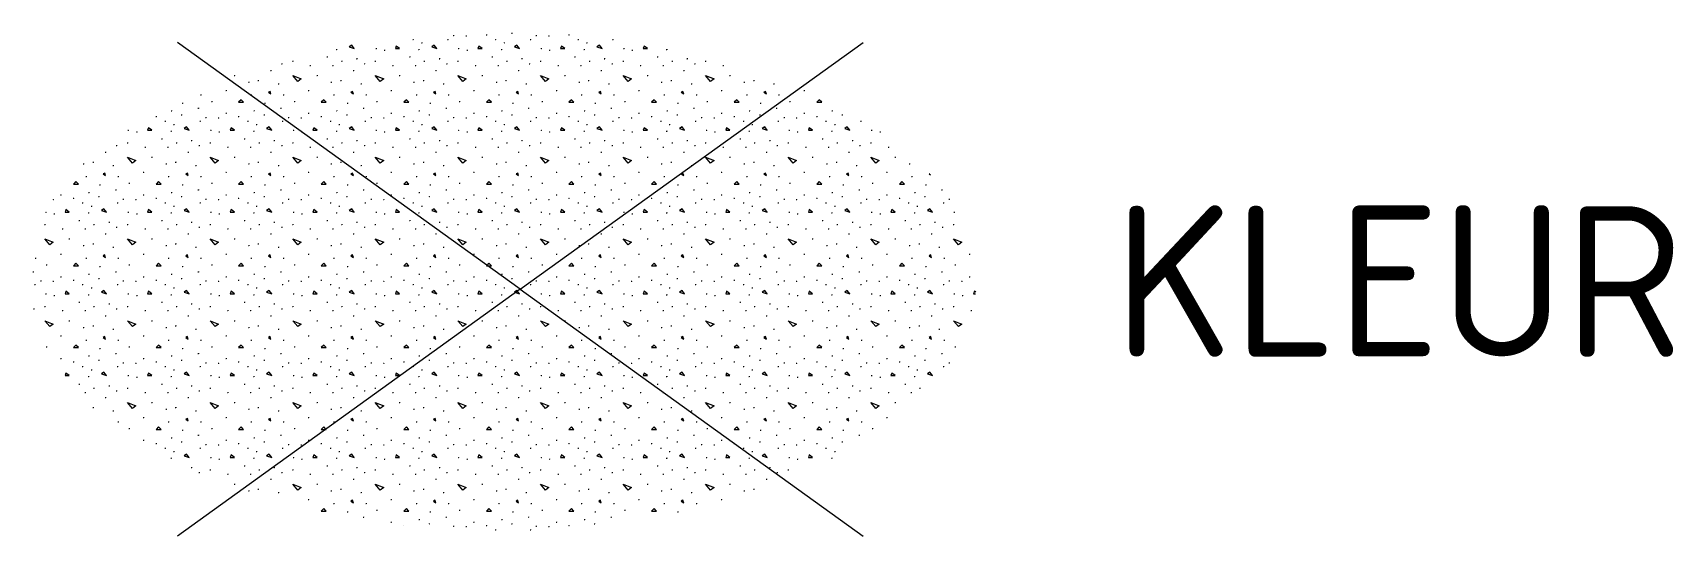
# Model space of a CAD drawing. Extents: x -5.6 to 14, y -3 to 3.
import ezdxf
from ezdxf.enums import TextEntityAlignment as Align

# ---------------------------------------------------------------- set-up
doc = ezdxf.new("R2010")
doc.units = 0
doc.header["$LTSCALE"] = 0.2
doc.styles.add('NLCS-ISO', font='NLCS-ISO.ttf')

msp = doc.modelspace()

# ---------------------------------------------------------------- linework, layer by layer
for p, q in [((-0.179, 2.935), (-0.172, 2.935)), ((-0.176, 2.939), (-0.176, 2.931)), ((0.125, 2.955), (0.132, 2.955)), ((0.128, 2.959), (0.128, 2.951)), ((0.805, 2.935), (0.812, 2.935)), ((0.808, 2.939), (0.808, 2.931)), ((0.227, -0.096), (-3.856, 2.844)), ((-1.967, 2.761), (-1.963, 2.761)), ((-1.963, 2.765), (-1.963, 2.758)), ((-1.779, 2.811), (-1.809, 2.791)), ((-1.809, 2.791), (-1.749, 2.771)), ((-1.749, 2.771), (-1.779, 2.811)), ((-1.493, 2.771), (-1.486, 2.771)), ((-1.489, 2.775), (-1.489, 2.768)), ((-1.393, 2.751), (-1.386, 2.751)), ((-1.389, 2.755), (-1.389, 2.748)), ((-1.249, 2.801), (-1.259, 2.771)), ((-1.259, 2.771), (-1.209, 2.771)), ((-1.209, 2.771), (-1.249, 2.801)), ((-1.053, 2.881), (-1.046, 2.881)), ((-1.049, 2.885), (-1.049, 2.878)), ((-0.983, 2.761), (-0.979, 2.761)), ((-0.979, 2.765), (-0.979, 2.758)), ((-0.949, 2.841), (-0.942, 2.841)), ((-0.946, 2.845), (-0.946, 2.838)), ((-0.796, 2.811), (-0.826, 2.791)), ((-0.826, 2.791), (-0.766, 2.771)), ((-0.766, 2.771), (-0.796, 2.811)), ((-0.639, 2.881), (-0.632, 2.881)), ((-0.636, 2.885), (-0.636, 2.878)), ((-0.569, 2.925), (-0.562, 2.925)), ((-0.566, 2.929), (-0.566, 2.921)), ((-0.509, 2.771), (-0.502, 2.771)), ((-0.506, 2.775), (-0.506, 2.768)), ((-0.419, 2.921), (-0.412, 2.921)), ((-0.416, 2.921), (-0.416, 2.918)), ((-0.409, 2.751), (-0.402, 2.751)), ((-0.406, 2.755), (-0.406, 2.748)), ((-0.266, 2.801), (-0.276, 2.771)), ((-0.276, 2.771), (-0.226, 2.771)), ((-0.226, 2.771), (-0.266, 2.801)), ((-0.069, 2.881), (-0.062, 2.881)), ((-0.066, 2.885), (-0.066, 2.878)), ((0.001, 2.761), (0.004, 2.761)), ((0.004, 2.765), (0.004, 2.758)), ((0.035, 2.841), (0.042, 2.841)), ((0.038, 2.845), (0.038, 2.838)), ((0.188, 2.811), (0.158, 2.791)), ((0.158, 2.791), (0.218, 2.771)), ((0.218, 2.771), (0.188, 2.811)), ((0.227, -0.096), (4.311, 2.844)), ((0.345, 2.881), (0.352, 2.881)), ((0.348, 2.885), (0.348, 2.878)), ((0.415, 2.925), (0.422, 2.925)), ((0.418, 2.929), (0.418, 2.921)), ((0.475, 2.771), (0.482, 2.771)), ((0.478, 2.775), (0.478, 2.768)), ((0.565, 2.921), (0.572, 2.921)), ((0.568, 2.921), (0.568, 2.918)), ((0.575, 2.751), (0.582, 2.751)), ((0.578, 2.755), (0.578, 2.748)), ((0.718, 2.801), (0.708, 2.771)), ((0.708, 2.771), (0.758, 2.771)), ((0.758, 2.771), (0.718, 2.801)), ((0.915, 2.881), (0.922, 2.881)), ((0.918, 2.885), (0.918, 2.878)), ((0.985, 2.761), (0.988, 2.761)), ((0.988, 2.765), (0.988, 2.758)), ((1.018, 2.841), (1.026, 2.841)), ((1.022, 2.845), (1.022, 2.838)), ((1.172, 2.811), (1.142, 2.791)), ((1.142, 2.791), (1.202, 2.771)), ((1.202, 2.771), (1.172, 2.811)), ((1.328, 2.881), (1.336, 2.881)), ((1.332, 2.885), (1.332, 2.878)), ((1.458, 2.771), (1.466, 2.771)), ((1.462, 2.775), (1.462, 2.768)), ((1.558, 2.751), (1.566, 2.751)), ((1.562, 2.755), (1.562, 2.748)), ((1.702, 2.801), (1.692, 2.771)), ((1.692, 2.771), (1.742, 2.771)), ((1.742, 2.771), (1.702, 2.801)), ((1.968, 2.761), (1.972, 2.761)), ((1.972, 2.765), (1.972, 2.758)), ((-2.617, 2.591), (-2.61, 2.591)), ((-2.613, 2.595), (-2.613, 2.588)), ((-2.487, 2.621), (-2.48, 2.621)), ((-2.483, 2.625), (-2.483, 2.618)), ((-2.277, 2.571), (-2.27, 2.571)), ((-2.273, 2.575), (-2.273, 2.568)), ((-2.077, 2.671), (-2.07, 2.671)), ((-2.073, 2.675), (-2.073, 2.668)), ((-2.007, 2.571), (-2, 2.571)), ((-2.003, 2.575), (-2.003, 2.568)), ((-1.903, 2.621), (-1.896, 2.621)), ((-1.899, 2.625), (-1.899, 2.618)), ((-1.723, 2.651), (-1.716, 2.651)), ((-1.719, 2.655), (-1.719, 2.648)), ((-1.633, 2.591), (-1.626, 2.591)), ((-1.629, 2.595), (-1.629, 2.588)), ((-1.503, 2.621), (-1.496, 2.621)), ((-1.499, 2.625), (-1.499, 2.618)), ((-1.293, 2.571), (-1.286, 2.571)), ((-1.289, 2.575), (-1.289, 2.568)), ((-1.093, 2.671), (-1.086, 2.671)), ((-1.089, 2.675), (-1.089, 2.668)), ((-1.023, 2.571), (-1.016, 2.571)), ((-1.019, 2.575), (-1.019, 2.568)), ((-0.919, 2.621), (-0.912, 2.621)), ((-0.916, 2.625), (-0.916, 2.618)), ((-0.739, 2.651), (-0.732, 2.651)), ((-0.736, 2.655), (-0.736, 2.648)), ((-0.649, 2.591), (-0.642, 2.591)), ((-0.646, 2.595), (-0.646, 2.588)), ((-0.519, 2.621), (-0.512, 2.621)), ((-0.516, 2.625), (-0.516, 2.618)), ((-0.309, 2.571), (-0.302, 2.571)), ((-0.306, 2.575), (-0.306, 2.568)), ((-0.109, 2.671), (-0.102, 2.671)), ((-0.106, 2.675), (-0.106, 2.668)), ((-0.039, 2.571), (-0.032, 2.571)), ((-0.036, 2.575), (-0.036, 2.568)), ((0.065, 2.621), (0.072, 2.621)), ((0.068, 2.625), (0.068, 2.618)), ((0.245, 2.651), (0.252, 2.651)), ((0.248, 2.655), (0.248, 2.648)), ((0.335, 2.591), (0.342, 2.591)), ((0.338, 2.595), (0.338, 2.588)), ((0.465, 2.621), (0.472, 2.621)), ((0.468, 2.625), (0.468, 2.618)), ((0.675, 2.571), (0.682, 2.571)), ((0.678, 2.575), (0.678, 2.568)), ((0.875, 2.671), (0.882, 2.671)), ((0.878, 2.675), (0.878, 2.668)), ((0.945, 2.571), (0.952, 2.571)), ((0.948, 2.575), (0.948, 2.568)), ((1.048, 2.621), (1.056, 2.621)), ((1.052, 2.625), (1.052, 2.618)), ((1.228, 2.651), (1.236, 2.651)), ((1.232, 2.655), (1.232, 2.648)), ((1.318, 2.591), (1.326, 2.591)), ((1.322, 2.595), (1.322, 2.588)), ((1.448, 2.621), (1.456, 2.621)), ((1.452, 2.625), (1.452, 2.618)), ((1.658, 2.571), (1.666, 2.571)), ((1.662, 2.575), (1.662, 2.568)), ((1.858, 2.671), (1.866, 2.671)), ((1.862, 2.675), (1.862, 2.668)), ((1.928, 2.571), (1.936, 2.571)), ((1.932, 2.575), (1.932, 2.568)), ((2.032, 2.621), (2.04, 2.621)), ((2.036, 2.625), (2.036, 2.618)), ((2.212, 2.651), (2.22, 2.651)), ((2.216, 2.655), (2.216, 2.648)), ((2.302, 2.591), (2.31, 2.591)), ((2.306, 2.595), (2.306, 2.588)), ((2.432, 2.621), (2.44, 2.621)), ((2.436, 2.625), (2.436, 2.618)), ((2.642, 2.571), (2.65, 2.571)), ((2.646, 2.575), (2.646, 2.568)), ((-3.18, 2.451), (-3.174, 2.451)), ((-3.177, 2.452), (-3.177, 2.448)), ((-3.011, 2.371), (-3.004, 2.371)), ((-3.007, 2.375), (-3.007, 2.368)), ((-2.897, 2.391), (-2.89, 2.391)), ((-2.893, 2.395), (-2.893, 2.388)), ((-2.747, 2.511), (-2.74, 2.511)), ((-2.743, 2.515), (-2.743, 2.508)), ((-2.657, 2.351), (-2.65, 2.351)), ((-2.653, 2.355), (-2.653, 2.348)), ((-2.483, 2.451), (-2.383, 2.411)), ((-2.423, 2.381), (-2.483, 2.451)), ((-2.383, 2.411), (-2.423, 2.381)), ((-2.197, 2.451), (-2.19, 2.451)), ((-2.193, 2.455), (-2.193, 2.448)), ((-2.027, 2.371), (-2.02, 2.371)), ((-2.023, 2.375), (-2.023, 2.368)), ((-1.913, 2.391), (-1.906, 2.391)), ((-1.909, 2.395), (-1.909, 2.388)), ((-1.763, 2.511), (-1.756, 2.511)), ((-1.759, 2.515), (-1.759, 2.508)), ((-1.673, 2.351), (-1.666, 2.351)), ((-1.669, 2.355), (-1.669, 2.348)), ((-1.499, 2.451), (-1.399, 2.411)), ((-1.439, 2.381), (-1.499, 2.451)), ((-1.399, 2.411), (-1.439, 2.381)), ((-1.213, 2.451), (-1.206, 2.451)), ((-1.209, 2.455), (-1.209, 2.448)), ((-1.043, 2.371), (-1.036, 2.371)), ((-1.039, 2.375), (-1.039, 2.368)), ((-0.929, 2.391), (-0.922, 2.391)), ((-0.926, 2.395), (-0.926, 2.388)), ((-0.779, 2.511), (-0.772, 2.511)), ((-0.776, 2.515), (-0.776, 2.508)), ((-0.689, 2.351), (-0.682, 2.351)), ((-0.686, 2.355), (-0.686, 2.348)), ((-0.516, 2.451), (-0.416, 2.411)), ((-0.456, 2.381), (-0.516, 2.451)), ((-0.416, 2.411), (-0.456, 2.381)), ((-0.229, 2.451), (-0.222, 2.451)), ((-0.226, 2.455), (-0.226, 2.448)), ((-0.059, 2.371), (-0.052, 2.371)), ((-0.056, 2.375), (-0.056, 2.368)), ((0.055, 2.391), (0.062, 2.391)), ((0.058, 2.395), (0.058, 2.388)), ((0.205, 2.511), (0.212, 2.511)), ((0.208, 2.515), (0.208, 2.508)), ((0.295, 2.351), (0.302, 2.351)), ((0.298, 2.355), (0.298, 2.348)), ((0.468, 2.451), (0.568, 2.411)), ((0.528, 2.381), (0.468, 2.451)), ((0.568, 2.411), (0.528, 2.381)), ((0.755, 2.451), (0.762, 2.451)), ((0.758, 2.455), (0.758, 2.448)), ((0.925, 2.371), (0.932, 2.371)), ((0.928, 2.375), (0.928, 2.368)), ((1.038, 2.391), (1.046, 2.391)), ((1.042, 2.395), (1.042, 2.388)), ((1.188, 2.511), (1.196, 2.511)), ((1.192, 2.515), (1.192, 2.508)), ((1.278, 2.351), (1.286, 2.351)), ((1.282, 2.355), (1.282, 2.348)), ((1.452, 2.451), (1.552, 2.411)), ((1.512, 2.381), (1.452, 2.451)), ((1.552, 2.411), (1.512, 2.381)), ((1.738, 2.451), (1.746, 2.451)), ((1.742, 2.455), (1.742, 2.448)), ((1.908, 2.371), (1.916, 2.371)), ((1.912, 2.375), (1.912, 2.368)), ((2.022, 2.391), (2.03, 2.391)), ((2.026, 2.395), (2.026, 2.388)), ((2.172, 2.511), (2.18, 2.511)), ((2.176, 2.515), (2.176, 2.508)), ((2.262, 2.351), (2.27, 2.351)), ((2.266, 2.355), (2.266, 2.348)), ((2.436, 2.451), (2.536, 2.411)), ((2.496, 2.381), (2.436, 2.451)), ((2.536, 2.411), (2.496, 2.381)), ((2.722, 2.451), (2.73, 2.451)), ((2.726, 2.455), (2.726, 2.448)), ((2.892, 2.371), (2.9, 2.371)), ((2.896, 2.375), (2.896, 2.368)), ((3.006, 2.391), (3.014, 2.391)), ((3.01, 2.395), (3.01, 2.388)), ((3.246, 2.351), (3.254, 2.351)), ((3.25, 2.355), (3.25, 2.348)), ((-3.581, 2.221), (-3.574, 2.221)), ((-3.577, 2.225), (-3.577, 2.218)), ((-3.281, 2.271), (-3.274, 2.271)), ((-3.277, 2.275), (-3.277, 2.268)), ((-3.097, 2.161), (-3.127, 2.131)), ((-3.067, 2.131), (-3.097, 2.161)), ((-2.981, 2.221), (-2.974, 2.221)), ((-2.977, 2.225), (-2.977, 2.218)), ((-2.753, 2.261), (-2.773, 2.251)), ((-2.773, 2.251), (-2.743, 2.231)), ((-2.743, 2.231), (-2.753, 2.261)), ((-2.597, 2.221), (-2.59, 2.221)), ((-2.593, 2.225), (-2.593, 2.218)), ((-2.297, 2.271), (-2.29, 2.271)), ((-2.293, 2.275), (-2.293, 2.268)), ((-2.113, 2.161), (-2.143, 2.131)), ((-2.083, 2.131), (-2.113, 2.161)), ((-1.997, 2.221), (-1.99, 2.221)), ((-1.993, 2.225), (-1.993, 2.218)), ((-1.769, 2.261), (-1.789, 2.251)), ((-1.789, 2.251), (-1.759, 2.231)), ((-1.759, 2.231), (-1.769, 2.261)), ((-1.613, 2.221), (-1.606, 2.221)), ((-1.609, 2.225), (-1.609, 2.218)), ((-1.313, 2.271), (-1.306, 2.271)), ((-1.309, 2.275), (-1.309, 2.268)), ((-1.129, 2.161), (-1.159, 2.131)), ((-1.099, 2.131), (-1.129, 2.161)), ((-1.013, 2.221), (-1.006, 2.221)), ((-1.009, 2.225), (-1.009, 2.218)), ((-0.786, 2.261), (-0.806, 2.251)), ((-0.806, 2.251), (-0.776, 2.231)), ((-0.776, 2.231), (-0.786, 2.261)), ((-0.629, 2.221), (-0.622, 2.221)), ((-0.626, 2.225), (-0.626, 2.218)), ((-0.329, 2.271), (-0.322, 2.271)), ((-0.326, 2.275), (-0.326, 2.268)), ((-0.146, 2.161), (-0.176, 2.131)), ((-0.116, 2.131), (-0.146, 2.161)), ((-0.029, 2.221), (-0.022, 2.221)), ((-0.026, 2.225), (-0.026, 2.218)), ((0.198, 2.261), (0.178, 2.251)), ((0.178, 2.251), (0.208, 2.231)), ((0.208, 2.231), (0.198, 2.261)), ((0.355, 2.221), (0.362, 2.221)), ((0.358, 2.225), (0.358, 2.218)), ((0.655, 2.271), (0.662, 2.271)), ((0.658, 2.275), (0.658, 2.268)), ((0.838, 2.161), (0.808, 2.131)), ((0.868, 2.131), (0.838, 2.161)), ((0.955, 2.221), (0.962, 2.221)), ((0.958, 2.225), (0.958, 2.218)), ((1.182, 2.261), (1.162, 2.251)), ((1.162, 2.251), (1.192, 2.231)), ((1.192, 2.231), (1.182, 2.261)), ((1.338, 2.221), (1.346, 2.221)), ((1.342, 2.225), (1.342, 2.218)), ((1.638, 2.271), (1.646, 2.271)), ((1.642, 2.275), (1.642, 2.268)), ((1.822, 2.161), (1.792, 2.131)), ((1.852, 2.131), (1.822, 2.161)), ((1.938, 2.221), (1.946, 2.221)), ((1.942, 2.225), (1.942, 2.218)), ((2.166, 2.261), (2.146, 2.251)), ((2.146, 2.251), (2.176, 2.231)), ((2.176, 2.231), (2.166, 2.261)), ((2.322, 2.221), (2.33, 2.221)), ((2.326, 2.225), (2.326, 2.218)), ((2.622, 2.271), (2.63, 2.271)), ((2.626, 2.275), (2.626, 2.268)), ((2.806, 2.161), (2.776, 2.131)), ((2.836, 2.131), (2.806, 2.161)), ((2.922, 2.221), (2.93, 2.221)), ((2.926, 2.225), (2.926, 2.218)), ((3.15, 2.261), (3.13, 2.251)), ((3.13, 2.251), (3.16, 2.231)), ((3.16, 2.231), (3.15, 2.261)), ((3.306, 2.221), (3.314, 2.221)), ((3.31, 2.225), (3.31, 2.218)), ((3.606, 2.271), (3.614, 2.271)), ((3.61, 2.275), (3.61, 2.268)), ((3.79, 2.161), (3.76, 2.131)), ((3.82, 2.131), (3.79, 2.161)), ((-4.115, 1.961), (-4.107, 1.961)), ((-4.111, 1.965), (-4.111, 1.958)), ((-3.931, 2.031), (-3.924, 2.031)), ((-3.927, 2.035), (-3.927, 2.028)), ((-3.811, 1.981), (-3.804, 1.981)), ((-3.807, 1.985), (-3.807, 1.978)), ((-3.801, 2.121), (-3.794, 2.121)), ((-3.797, 2.125), (-3.797, 2.118)), ((-3.611, 2.061), (-3.604, 2.061)), ((-3.607, 2.065), (-3.607, 2.058)), ((-3.517, 1.955), (-3.517, 1.948)), ((-3.451, 2.141), (-3.444, 2.141)), ((-3.447, 2.145), (-3.447, 2.138)), ((-3.281, 2.001), (-3.274, 2.001)), ((-3.277, 2.005), (-3.277, 1.998)), ((-3.131, 1.961), (-3.124, 1.961)), ((-3.127, 2.131), (-3.067, 2.131)), ((-3.127, 1.965), (-3.127, 1.958)), ((-2.947, 2.031), (-2.94, 2.031)), ((-2.943, 2.035), (-2.943, 2.028)), ((-2.827, 1.981), (-2.82, 1.981)), ((-2.823, 1.985), (-2.823, 1.978)), ((-2.817, 2.121), (-2.81, 2.121)), ((-2.813, 2.125), (-2.813, 2.118)), ((-2.627, 2.061), (-2.62, 2.061)), ((-2.623, 2.065), (-2.623, 2.058)), ((-2.533, 1.955), (-2.533, 1.948)), ((-2.467, 2.141), (-2.46, 2.141)), ((-2.463, 2.145), (-2.463, 2.138)), ((-2.297, 2.001), (-2.29, 2.001)), ((-2.293, 2.005), (-2.293, 1.998)), ((-2.147, 1.961), (-2.14, 1.961)), ((-2.143, 2.131), (-2.083, 2.131)), ((-2.143, 1.965), (-2.143, 1.958)), ((-1.963, 2.031), (-1.956, 2.031)), ((-1.959, 2.035), (-1.959, 2.028)), ((-1.843, 1.981), (-1.836, 1.981)), ((-1.839, 1.985), (-1.839, 1.978)), ((-1.833, 2.121), (-1.826, 2.121)), ((-1.829, 2.125), (-1.829, 2.118)), ((-1.643, 2.061), (-1.636, 2.061)), ((-1.639, 2.065), (-1.639, 2.058)), ((-1.549, 1.955), (-1.549, 1.948)), ((-1.483, 2.141), (-1.476, 2.141)), ((-1.479, 2.145), (-1.479, 2.138)), ((-1.313, 2.001), (-1.306, 2.001)), ((-1.309, 2.005), (-1.309, 1.998)), ((-1.163, 1.961), (-1.156, 1.961)), ((-1.159, 2.131), (-1.099, 2.131)), ((-1.159, 1.965), (-1.159, 1.958)), ((-0.979, 2.031), (-0.972, 2.031)), ((-0.976, 2.035), (-0.976, 2.028)), ((-0.859, 1.981), (-0.852, 1.981)), ((-0.856, 1.985), (-0.856, 1.978)), ((-0.849, 2.121), (-0.842, 2.121)), ((-0.846, 2.125), (-0.846, 2.118)), ((-0.659, 2.061), (-0.652, 2.061)), ((-0.656, 2.065), (-0.656, 2.058)), ((-0.566, 1.955), (-0.566, 1.948)), ((-0.499, 2.141), (-0.492, 2.141)), ((-0.496, 2.145), (-0.496, 2.138)), ((-0.329, 2.001), (-0.322, 2.001)), ((-0.326, 2.005), (-0.326, 1.998)), ((-0.179, 1.961), (-0.172, 1.961)), ((-0.176, 2.131), (-0.116, 2.131)), ((-0.176, 1.965), (-0.176, 1.958)), ((0.005, 2.031), (0.012, 2.031)), ((0.008, 2.035), (0.008, 2.028)), ((0.125, 1.981), (0.132, 1.981)), ((0.128, 1.985), (0.128, 1.978)), ((0.135, 2.121), (0.142, 2.121)), ((0.138, 2.125), (0.138, 2.118)), ((0.325, 2.061), (0.332, 2.061)), ((0.328, 2.065), (0.328, 2.058)), ((0.418, 1.955), (0.418, 1.948)), ((0.485, 2.141), (0.492, 2.141)), ((0.488, 2.145), (0.488, 2.138)), ((0.655, 2.001), (0.662, 2.001)), ((0.658, 2.005), (0.658, 1.998)), ((0.805, 1.961), (0.812, 1.961)), ((0.808, 2.131), (0.868, 2.131)), ((0.808, 1.965), (0.808, 1.958)), ((0.988, 2.031), (0.996, 2.031)), ((0.992, 2.035), (0.992, 2.028)), ((1.108, 1.981), (1.116, 1.981)), ((1.112, 1.985), (1.112, 1.978)), ((1.118, 2.121), (1.126, 2.121)), ((1.122, 2.125), (1.122, 2.118)), ((1.308, 2.061), (1.316, 2.061)), ((1.312, 2.065), (1.312, 2.058)), ((1.402, 1.955), (1.402, 1.948)), ((1.468, 2.141), (1.476, 2.141)), ((1.472, 2.145), (1.472, 2.138)), ((1.638, 2.001), (1.646, 2.001)), ((1.642, 2.005), (1.642, 1.998)), ((1.788, 1.961), (1.796, 1.961)), ((1.792, 2.131), (1.852, 2.131)), ((1.792, 1.965), (1.792, 1.958)), ((1.972, 2.031), (1.98, 2.031)), ((1.976, 2.035), (1.976, 2.028)), ((2.092, 1.981), (2.1, 1.981)), ((2.096, 1.985), (2.096, 1.978)), ((2.102, 2.121), (2.11, 2.121)), ((2.106, 2.125), (2.106, 2.118)), ((2.292, 2.061), (2.3, 2.061)), ((2.296, 2.065), (2.296, 2.058)), ((2.386, 1.955), (2.386, 1.948)), ((2.452, 2.141), (2.46, 2.141)), ((2.456, 2.145), (2.456, 2.138)), ((2.622, 2.001), (2.63, 2.001)), ((2.626, 2.005), (2.626, 1.998)), ((2.772, 1.961), (2.78, 1.961)), ((2.776, 2.131), (2.836, 2.131)), ((2.776, 1.965), (2.776, 1.958)), ((2.956, 2.031), (2.964, 2.031)), ((2.96, 2.035), (2.96, 2.028)), ((3.076, 1.981), (3.084, 1.981)), ((3.08, 1.985), (3.08, 1.978)), ((3.086, 2.121), (3.094, 2.121)), ((3.09, 2.125), (3.09, 2.118)), ((3.276, 2.061), (3.284, 2.061)), ((3.28, 2.065), (3.28, 2.058)), ((3.37, 1.955), (3.37, 1.948)), ((3.436, 2.141), (3.444, 2.141)), ((3.44, 2.145), (3.44, 2.138)), ((3.606, 2.001), (3.614, 2.001)), ((3.61, 2.005), (3.61, 1.998)), ((3.756, 1.961), (3.764, 1.961)), ((3.76, 2.131), (3.82, 2.131)), ((3.76, 1.965), (3.76, 1.958)), ((3.94, 2.031), (3.948, 2.031)), ((3.944, 2.035), (3.944, 2.028)), ((4.06, 1.981), (4.068, 1.981)), ((4.064, 1.985), (4.064, 1.978)), ((-4.445, 1.798), (-4.437, 1.798)), ((-4.441, 1.801), (-4.441, 1.794)), ((-4.345, 1.778), (-4.337, 1.778)), ((-4.341, 1.781), (-4.341, 1.774)), ((-4.201, 1.828), (-4.211, 1.798)), ((-4.211, 1.798), (-4.161, 1.798)), ((-4.161, 1.798), (-4.201, 1.828)), ((-4.005, 1.908), (-3.997, 1.908)), ((-4.001, 1.911), (-4.001, 1.904)), ((-3.935, 1.788), (-3.931, 1.788)), ((-3.931, 1.791), (-3.931, 1.784)), ((-3.901, 1.868), (-3.894, 1.868)), ((-3.897, 1.871), (-3.897, 1.864)), ((-3.747, 1.838), (-3.777, 1.818)), ((-3.777, 1.818), (-3.717, 1.798)), ((-3.717, 1.798), (-3.747, 1.838)), ((-3.591, 1.908), (-3.584, 1.908)), ((-3.587, 1.911), (-3.587, 1.904)), ((-3.521, 1.951), (-3.514, 1.951)), ((-3.461, 1.798), (-3.454, 1.798)), ((-3.457, 1.801), (-3.457, 1.794)), ((-3.371, 1.948), (-3.364, 1.948)), ((-3.367, 1.948), (-3.367, 1.944)), ((-3.361, 1.778), (-3.354, 1.778)), ((-3.357, 1.781), (-3.357, 1.774)), ((-3.217, 1.828), (-3.227, 1.798)), ((-3.227, 1.798), (-3.177, 1.798)), ((-3.177, 1.798), (-3.217, 1.828)), ((-3.021, 1.908), (-3.014, 1.908)), ((-3.017, 1.911), (-3.017, 1.904)), ((-2.951, 1.788), (-2.947, 1.788)), ((-2.947, 1.791), (-2.947, 1.784)), ((-2.917, 1.868), (-2.91, 1.868)), ((-2.913, 1.871), (-2.913, 1.864)), ((-2.763, 1.838), (-2.793, 1.818)), ((-2.793, 1.818), (-2.733, 1.798)), ((-2.733, 1.798), (-2.763, 1.838)), ((-2.607, 1.908), (-2.6, 1.908)), ((-2.603, 1.911), (-2.603, 1.904)), ((-2.537, 1.951), (-2.53, 1.951)), ((-2.477, 1.798), (-2.47, 1.798)), ((-2.473, 1.801), (-2.473, 1.794)), ((-2.387, 1.948), (-2.38, 1.948)), ((-2.383, 1.948), (-2.383, 1.944)), ((-2.377, 1.778), (-2.37, 1.778)), ((-2.373, 1.781), (-2.373, 1.774)), ((-2.233, 1.828), (-2.243, 1.798)), ((-2.243, 1.798), (-2.193, 1.798)), ((-2.193, 1.798), (-2.233, 1.828)), ((-2.037, 1.908), (-2.03, 1.908)), ((-2.033, 1.911), (-2.033, 1.904)), ((-1.967, 1.788), (-1.963, 1.788)), ((-1.963, 1.791), (-1.963, 1.784)), ((-1.933, 1.868), (-1.926, 1.868)), ((-1.929, 1.871), (-1.929, 1.864)), ((-1.779, 1.838), (-1.809, 1.818)), ((-1.809, 1.818), (-1.749, 1.798)), ((-1.749, 1.798), (-1.779, 1.838)), ((-1.623, 1.908), (-1.616, 1.908)), ((-1.619, 1.911), (-1.619, 1.904)), ((-1.553, 1.951), (-1.546, 1.951)), ((-1.493, 1.798), (-1.486, 1.798)), ((-1.489, 1.801), (-1.489, 1.794)), ((-1.403, 1.948), (-1.396, 1.948)), ((-1.399, 1.948), (-1.399, 1.944)), ((-1.393, 1.778), (-1.386, 1.778)), ((-1.389, 1.781), (-1.389, 1.774)), ((-1.249, 1.828), (-1.259, 1.798)), ((-1.259, 1.798), (-1.209, 1.798)), ((-1.209, 1.798), (-1.249, 1.828)), ((-1.053, 1.908), (-1.046, 1.908)), ((-1.049, 1.911), (-1.049, 1.904)), ((-0.983, 1.788), (-0.979, 1.788)), ((-0.979, 1.791), (-0.979, 1.784)), ((-0.949, 1.868), (-0.942, 1.868)), ((-0.946, 1.871), (-0.946, 1.864)), ((-0.796, 1.838), (-0.826, 1.818)), ((-0.826, 1.818), (-0.766, 1.798)), ((-0.766, 1.798), (-0.796, 1.838)), ((-0.639, 1.908), (-0.632, 1.908)), ((-0.636, 1.911), (-0.636, 1.904)), ((-0.569, 1.951), (-0.562, 1.951)), ((-0.509, 1.798), (-0.502, 1.798)), ((-0.506, 1.801), (-0.506, 1.794)), ((-0.419, 1.948), (-0.412, 1.948)), ((-0.416, 1.948), (-0.416, 1.944)), ((-0.409, 1.778), (-0.402, 1.778)), ((-0.406, 1.781), (-0.406, 1.774)), ((-0.266, 1.828), (-0.276, 1.798)), ((-0.276, 1.798), (-0.226, 1.798)), ((-0.226, 1.798), (-0.266, 1.828)), ((-0.069, 1.908), (-0.062, 1.908)), ((-0.066, 1.911), (-0.066, 1.904)), ((0.001, 1.788), (0.004, 1.788)), ((0.004, 1.791), (0.004, 1.784)), ((0.035, 1.868), (0.042, 1.868)), ((0.038, 1.871), (0.038, 1.864)), ((0.188, 1.838), (0.158, 1.818)), ((0.158, 1.818), (0.218, 1.798)), ((0.218, 1.798), (0.188, 1.838)), ((0.345, 1.908), (0.352, 1.908)), ((0.348, 1.911), (0.348, 1.904)), ((0.415, 1.951), (0.422, 1.951)), ((0.475, 1.798), (0.482, 1.798)), ((0.478, 1.801), (0.478, 1.794)), ((0.565, 1.948), (0.572, 1.948)), ((0.568, 1.948), (0.568, 1.944)), ((0.575, 1.778), (0.582, 1.778)), ((0.578, 1.781), (0.578, 1.774)), ((0.718, 1.828), (0.708, 1.798)), ((0.708, 1.798), (0.758, 1.798)), ((0.758, 1.798), (0.718, 1.828)), ((0.915, 1.908), (0.922, 1.908)), ((0.918, 1.911), (0.918, 1.904)), ((0.985, 1.788), (0.988, 1.788)), ((0.988, 1.791), (0.988, 1.784)), ((1.018, 1.868), (1.026, 1.868)), ((1.022, 1.871), (1.022, 1.864)), ((1.172, 1.838), (1.142, 1.818)), ((1.142, 1.818), (1.202, 1.798)), ((1.202, 1.798), (1.172, 1.838)), ((1.328, 1.908), (1.336, 1.908)), ((1.332, 1.911), (1.332, 1.904)), ((1.398, 1.951), (1.406, 1.951)), ((1.458, 1.798), (1.466, 1.798)), ((1.462, 1.801), (1.462, 1.794)), ((1.548, 1.948), (1.556, 1.948)), ((1.552, 1.948), (1.552, 1.944)), ((1.558, 1.778), (1.566, 1.778)), ((1.562, 1.781), (1.562, 1.774)), ((1.702, 1.828), (1.692, 1.798)), ((1.692, 1.798), (1.742, 1.798)), ((1.742, 1.798), (1.702, 1.828)), ((1.898, 1.908), (1.906, 1.908)), ((1.902, 1.911), (1.902, 1.904)), ((1.968, 1.788), (1.972, 1.788)), ((1.972, 1.791), (1.972, 1.784)), ((2.002, 1.868), (2.01, 1.868)), ((2.006, 1.871), (2.006, 1.864)), ((2.156, 1.838), (2.126, 1.818)), ((2.126, 1.818), (2.186, 1.798)), ((2.186, 1.798), (2.156, 1.838)), ((2.312, 1.908), (2.32, 1.908)), ((2.316, 1.911), (2.316, 1.904)), ((2.382, 1.951), (2.39, 1.951)), ((2.442, 1.798), (2.45, 1.798)), ((2.446, 1.801), (2.446, 1.794)), ((2.532, 1.948), (2.54, 1.948)), ((2.536, 1.948), (2.536, 1.944)), ((2.542, 1.778), (2.55, 1.778)), ((2.546, 1.781), (2.546, 1.774)), ((2.686, 1.828), (2.676, 1.798)), ((2.676, 1.798), (2.726, 1.798)), ((2.726, 1.798), (2.686, 1.828)), ((2.882, 1.908), (2.89, 1.908)), ((2.886, 1.911), (2.886, 1.904)), ((2.952, 1.788), (2.956, 1.788)), ((2.956, 1.791), (2.956, 1.784)), ((2.986, 1.868), (2.994, 1.868)), ((2.99, 1.871), (2.99, 1.864)), ((3.14, 1.838), (3.11, 1.818)), ((3.11, 1.818), (3.17, 1.798)), ((3.17, 1.798), (3.14, 1.838)), ((3.296, 1.908), (3.304, 1.908)), ((3.3, 1.911), (3.3, 1.904)), ((3.366, 1.951), (3.374, 1.951)), ((3.426, 1.798), (3.434, 1.798)), ((3.43, 1.801), (3.43, 1.794)), ((3.516, 1.948), (3.524, 1.948)), ((3.52, 1.948), (3.52, 1.944)), ((3.526, 1.778), (3.534, 1.778)), ((3.53, 1.781), (3.53, 1.774)), ((3.67, 1.828), (3.66, 1.798)), ((3.66, 1.798), (3.71, 1.798)), ((3.71, 1.798), (3.67, 1.828)), ((3.866, 1.908), (3.874, 1.908)), ((3.87, 1.911), (3.87, 1.904)), ((3.936, 1.788), (3.94, 1.788)), ((3.94, 1.791), (3.94, 1.784)), ((3.97, 1.868), (3.978, 1.868)), ((3.974, 1.871), (3.974, 1.864)), ((4.124, 1.838), (4.094, 1.818)), ((4.094, 1.818), (4.154, 1.798)), ((4.154, 1.798), (4.124, 1.838)), ((4.28, 1.908), (4.288, 1.908)), ((4.284, 1.911), (4.284, 1.904)), ((4.41, 1.798), (4.418, 1.798)), ((4.414, 1.801), (4.414, 1.794)), ((4.51, 1.778), (4.518, 1.778)), ((4.514, 1.781), (4.514, 1.774)), ((-4.585, 1.618), (-4.577, 1.618)), ((-4.581, 1.621), (-4.581, 1.614)), ((-4.455, 1.648), (-4.447, 1.648)), ((-4.451, 1.651), (-4.451, 1.644)), ((-4.245, 1.598), (-4.237, 1.598)), ((-4.241, 1.601), (-4.241, 1.594)), ((-4.045, 1.698), (-4.037, 1.698)), ((-4.041, 1.701), (-4.041, 1.694)), ((-3.975, 1.598), (-3.967, 1.598)), ((-3.971, 1.601), (-3.971, 1.594)), ((-3.871, 1.648), (-3.864, 1.648)), ((-3.867, 1.651), (-3.867, 1.644)), ((-3.691, 1.678), (-3.684, 1.678)), ((-3.687, 1.681), (-3.687, 1.674)), ((-3.601, 1.618), (-3.594, 1.618)), ((-3.597, 1.621), (-3.597, 1.614)), ((-3.471, 1.648), (-3.464, 1.648)), ((-3.467, 1.651), (-3.467, 1.644)), ((-3.261, 1.598), (-3.254, 1.598)), ((-3.257, 1.601), (-3.257, 1.594)), ((-3.061, 1.698), (-3.054, 1.698)), ((-3.057, 1.701), (-3.057, 1.694)), ((-2.991, 1.598), (-2.984, 1.598)), ((-2.987, 1.601), (-2.987, 1.594)), ((-2.887, 1.648), (-2.88, 1.648)), ((-2.883, 1.651), (-2.883, 1.644)), ((-2.707, 1.678), (-2.7, 1.678)), ((-2.703, 1.681), (-2.703, 1.674)), ((-2.617, 1.618), (-2.61, 1.618)), ((-2.613, 1.621), (-2.613, 1.614)), ((-2.487, 1.648), (-2.48, 1.648)), ((-2.483, 1.651), (-2.483, 1.644)), ((-2.277, 1.598), (-2.27, 1.598)), ((-2.273, 1.601), (-2.273, 1.594)), ((-2.077, 1.698), (-2.07, 1.698)), ((-2.073, 1.701), (-2.073, 1.694)), ((-2.007, 1.598), (-2, 1.598)), ((-2.003, 1.601), (-2.003, 1.594)), ((-1.903, 1.648), (-1.896, 1.648)), ((-1.899, 1.651), (-1.899, 1.644)), ((-1.723, 1.678), (-1.716, 1.678)), ((-1.719, 1.681), (-1.719, 1.674)), ((-1.633, 1.618), (-1.626, 1.618)), ((-1.629, 1.621), (-1.629, 1.614)), ((-1.503, 1.648), (-1.496, 1.648)), ((-1.499, 1.651), (-1.499, 1.644)), ((-1.293, 1.598), (-1.286, 1.598)), ((-1.289, 1.601), (-1.289, 1.594)), ((-1.093, 1.698), (-1.086, 1.698)), ((-1.089, 1.701), (-1.089, 1.694)), ((-1.023, 1.598), (-1.016, 1.598)), ((-1.019, 1.601), (-1.019, 1.594)), ((-0.919, 1.648), (-0.912, 1.648)), ((-0.916, 1.651), (-0.916, 1.644)), ((-0.739, 1.678), (-0.732, 1.678)), ((-0.736, 1.681), (-0.736, 1.674)), ((-0.649, 1.618), (-0.642, 1.618)), ((-0.646, 1.621), (-0.646, 1.614)), ((-0.519, 1.648), (-0.512, 1.648)), ((-0.516, 1.651), (-0.516, 1.644)), ((-0.309, 1.598), (-0.302, 1.598)), ((-0.306, 1.601), (-0.306, 1.594)), ((-0.109, 1.698), (-0.102, 1.698)), ((-0.106, 1.701), (-0.106, 1.694)), ((-0.039, 1.598), (-0.032, 1.598)), ((-0.036, 1.601), (-0.036, 1.594)), ((0.065, 1.648), (0.072, 1.648)), ((0.068, 1.651), (0.068, 1.644)), ((0.245, 1.678), (0.252, 1.678)), ((0.248, 1.681), (0.248, 1.674)), ((0.335, 1.618), (0.342, 1.618)), ((0.338, 1.621), (0.338, 1.614)), ((0.465, 1.648), (0.472, 1.648)), ((0.468, 1.651), (0.468, 1.644)), ((0.675, 1.598), (0.682, 1.598)), ((0.678, 1.601), (0.678, 1.594)), ((0.875, 1.698), (0.882, 1.698)), ((0.878, 1.701), (0.878, 1.694)), ((0.945, 1.598), (0.952, 1.598)), ((0.948, 1.601), (0.948, 1.594)), ((1.048, 1.648), (1.056, 1.648)), ((1.052, 1.651), (1.052, 1.644)), ((1.228, 1.678), (1.236, 1.678)), ((1.232, 1.681), (1.232, 1.674)), ((1.318, 1.618), (1.326, 1.618)), ((1.322, 1.621), (1.322, 1.614)), ((1.448, 1.648), (1.456, 1.648)), ((1.452, 1.651), (1.452, 1.644)), ((1.658, 1.598), (1.666, 1.598)), ((1.662, 1.601), (1.662, 1.594)), ((1.858, 1.698), (1.866, 1.698)), ((1.862, 1.701), (1.862, 1.694)), ((1.928, 1.598), (1.936, 1.598)), ((1.932, 1.601), (1.932, 1.594)), ((2.032, 1.648), (2.04, 1.648)), ((2.036, 1.651), (2.036, 1.644)), ((2.212, 1.678), (2.22, 1.678)), ((2.216, 1.681), (2.216, 1.674)), ((2.302, 1.618), (2.31, 1.618)), ((2.306, 1.621), (2.306, 1.614)), ((2.432, 1.648), (2.44, 1.648)), ((2.436, 1.651), (2.436, 1.644)), ((2.642, 1.598), (2.65, 1.598)), ((2.646, 1.601), (2.646, 1.594)), ((2.842, 1.698), (2.85, 1.698)), ((2.846, 1.701), (2.846, 1.694)), ((2.912, 1.598), (2.92, 1.598)), ((2.916, 1.601), (2.916, 1.594)), ((3.016, 1.648), (3.024, 1.648)), ((3.02, 1.651), (3.02, 1.644)), ((3.196, 1.678), (3.204, 1.678)), ((3.2, 1.681), (3.2, 1.674)), ((3.286, 1.618), (3.294, 1.618)), ((3.29, 1.621), (3.29, 1.614)), ((3.416, 1.648), (3.424, 1.648)), ((3.42, 1.651), (3.42, 1.644)), ((3.626, 1.598), (3.634, 1.598)), ((3.63, 1.601), (3.63, 1.594)), ((3.826, 1.698), (3.834, 1.698)), ((3.83, 1.701), (3.83, 1.694)), ((3.896, 1.598), (3.904, 1.598)), ((3.9, 1.601), (3.9, 1.594)), ((4, 1.648), (4.008, 1.648)), ((4.004, 1.651), (4.004, 1.644)), ((4.18, 1.678), (4.188, 1.678)), ((4.184, 1.681), (4.184, 1.674)), ((4.27, 1.618), (4.278, 1.618)), ((4.274, 1.621), (4.274, 1.614)), ((4.4, 1.648), (4.408, 1.648)), ((4.404, 1.651), (4.404, 1.644)), ((4.61, 1.598), (4.618, 1.598)), ((4.614, 1.601), (4.614, 1.594)), ((-4.978, 1.398), (-4.971, 1.398)), ((-4.975, 1.401), (-4.975, 1.394)), ((-4.865, 1.418), (-4.857, 1.418)), ((-4.861, 1.421), (-4.861, 1.414)), ((-4.715, 1.538), (-4.707, 1.538)), ((-4.711, 1.541), (-4.711, 1.534)), ((-4.625, 1.378), (-4.617, 1.378)), ((-4.621, 1.381), (-4.621, 1.374)), ((-4.451, 1.478), (-4.351, 1.438)), ((-4.391, 1.408), (-4.451, 1.478)), ((-4.351, 1.438), (-4.391, 1.408)), ((-4.165, 1.478), (-4.157, 1.478)), ((-4.161, 1.481), (-4.161, 1.474)), ((-3.995, 1.398), (-3.987, 1.398)), ((-3.991, 1.401), (-3.991, 1.394)), ((-3.881, 1.418), (-3.874, 1.418)), ((-3.877, 1.421), (-3.877, 1.414)), ((-3.731, 1.538), (-3.724, 1.538)), ((-3.727, 1.541), (-3.727, 1.534)), ((-3.641, 1.378), (-3.634, 1.378)), ((-3.637, 1.381), (-3.637, 1.374)), ((-3.467, 1.478), (-3.367, 1.438)), ((-3.407, 1.408), (-3.467, 1.478)), ((-3.367, 1.438), (-3.407, 1.408)), ((-3.181, 1.478), (-3.174, 1.478)), ((-3.177, 1.481), (-3.177, 1.474)), ((-3.011, 1.398), (-3.004, 1.398)), ((-3.007, 1.401), (-3.007, 1.394)), ((-2.897, 1.418), (-2.89, 1.418)), ((-2.893, 1.421), (-2.893, 1.414)), ((-2.747, 1.538), (-2.74, 1.538)), ((-2.743, 1.541), (-2.743, 1.534)), ((-2.657, 1.378), (-2.65, 1.378)), ((-2.653, 1.381), (-2.653, 1.374)), ((-2.483, 1.478), (-2.383, 1.438)), ((-2.423, 1.408), (-2.483, 1.478)), ((-2.383, 1.438), (-2.423, 1.408)), ((-2.197, 1.478), (-2.19, 1.478)), ((-2.193, 1.481), (-2.193, 1.474)), ((-2.027, 1.398), (-2.02, 1.398)), ((-2.023, 1.401), (-2.023, 1.394)), ((-1.913, 1.418), (-1.906, 1.418)), ((-1.909, 1.421), (-1.909, 1.414)), ((-1.763, 1.538), (-1.756, 1.538)), ((-1.759, 1.541), (-1.759, 1.534)), ((-1.673, 1.378), (-1.666, 1.378)), ((-1.669, 1.381), (-1.669, 1.374)), ((-1.499, 1.478), (-1.399, 1.438)), ((-1.439, 1.408), (-1.499, 1.478)), ((-1.399, 1.438), (-1.439, 1.408)), ((-1.213, 1.478), (-1.206, 1.478)), ((-1.209, 1.481), (-1.209, 1.474)), ((-1.043, 1.398), (-1.036, 1.398)), ((-1.039, 1.401), (-1.039, 1.394)), ((-0.929, 1.418), (-0.922, 1.418)), ((-0.926, 1.421), (-0.926, 1.414)), ((-0.779, 1.538), (-0.772, 1.538)), ((-0.776, 1.541), (-0.776, 1.534)), ((-0.689, 1.378), (-0.682, 1.378)), ((-0.686, 1.381), (-0.686, 1.374)), ((-0.516, 1.478), (-0.416, 1.438)), ((-0.456, 1.408), (-0.516, 1.478)), ((-0.416, 1.438), (-0.456, 1.408)), ((-0.229, 1.478), (-0.222, 1.478)), ((-0.226, 1.481), (-0.226, 1.474)), ((-0.059, 1.398), (-0.052, 1.398)), ((-0.056, 1.401), (-0.056, 1.394)), ((0.055, 1.418), (0.062, 1.418)), ((0.058, 1.421), (0.058, 1.414)), ((0.205, 1.538), (0.212, 1.538)), ((0.208, 1.541), (0.208, 1.534)), ((0.295, 1.378), (0.302, 1.378)), ((0.298, 1.381), (0.298, 1.374)), ((0.468, 1.478), (0.568, 1.438)), ((0.528, 1.408), (0.468, 1.478)), ((0.568, 1.438), (0.528, 1.408)), ((0.755, 1.478), (0.762, 1.478)), ((0.758, 1.481), (0.758, 1.474)), ((0.925, 1.398), (0.932, 1.398)), ((0.928, 1.401), (0.928, 1.394)), ((1.038, 1.418), (1.046, 1.418)), ((1.042, 1.421), (1.042, 1.414)), ((1.188, 1.538), (1.196, 1.538)), ((1.192, 1.541), (1.192, 1.534)), ((1.278, 1.378), (1.286, 1.378)), ((1.282, 1.381), (1.282, 1.374)), ((1.452, 1.478), (1.552, 1.438)), ((1.512, 1.408), (1.452, 1.478)), ((1.552, 1.438), (1.512, 1.408)), ((1.738, 1.478), (1.746, 1.478)), ((1.742, 1.481), (1.742, 1.474)), ((1.908, 1.398), (1.916, 1.398)), ((1.912, 1.401), (1.912, 1.394)), ((2.022, 1.418), (2.03, 1.418)), ((2.026, 1.421), (2.026, 1.414)), ((2.172, 1.538), (2.18, 1.538)), ((2.176, 1.541), (2.176, 1.534)), ((2.262, 1.378), (2.27, 1.378)), ((2.266, 1.381), (2.266, 1.374)), ((2.436, 1.478), (2.536, 1.438)), ((2.496, 1.408), (2.436, 1.478)), ((2.536, 1.438), (2.496, 1.408)), ((2.722, 1.478), (2.73, 1.478)), ((2.726, 1.481), (2.726, 1.474)), ((2.892, 1.398), (2.9, 1.398)), ((2.896, 1.401), (2.896, 1.394)), ((3.006, 1.418), (3.014, 1.418)), ((3.01, 1.421), (3.01, 1.414)), ((3.156, 1.538), (3.164, 1.538)), ((3.16, 1.541), (3.16, 1.534)), ((3.246, 1.378), (3.254, 1.378)), ((3.25, 1.381), (3.25, 1.374)), ((3.42, 1.478), (3.52, 1.438)), ((3.48, 1.408), (3.42, 1.478)), ((3.52, 1.438), (3.48, 1.408)), ((3.706, 1.478), (3.714, 1.478)), ((3.71, 1.481), (3.71, 1.474)), ((3.876, 1.398), (3.884, 1.398)), ((3.88, 1.401), (3.88, 1.394)), ((3.99, 1.418), (3.998, 1.418)), ((3.994, 1.421), (3.994, 1.414)), ((4.14, 1.538), (4.148, 1.538)), ((4.144, 1.541), (4.144, 1.534)), ((4.23, 1.378), (4.238, 1.378)), ((4.234, 1.381), (4.234, 1.374)), ((4.404, 1.478), (4.504, 1.438)), ((4.464, 1.408), (4.404, 1.478)), ((4.504, 1.438), (4.464, 1.408)), ((4.69, 1.478), (4.698, 1.478)), ((4.694, 1.481), (4.694, 1.474)), ((4.86, 1.398), (4.868, 1.398)), ((4.864, 1.401), (4.864, 1.394)), ((-5.065, 1.188), (-5.095, 1.158)), ((-5.035, 1.158), (-5.065, 1.188)), ((-4.949, 1.248), (-4.941, 1.248)), ((-4.945, 1.251), (-4.945, 1.244)), ((-4.721, 1.288), (-4.741, 1.278)), ((-4.741, 1.278), (-4.711, 1.258)), ((-4.711, 1.258), (-4.721, 1.288)), ((-4.565, 1.248), (-4.557, 1.248)), ((-4.561, 1.251), (-4.561, 1.244)), ((-4.265, 1.298), (-4.257, 1.298)), ((-4.261, 1.301), (-4.261, 1.294)), ((-4.081, 1.188), (-4.111, 1.158)), ((-4.051, 1.158), (-4.081, 1.188)), ((-3.965, 1.248), (-3.957, 1.248)), ((-3.961, 1.251), (-3.961, 1.244)), ((-3.737, 1.288), (-3.757, 1.278)), ((-3.757, 1.278), (-3.727, 1.258)), ((-3.727, 1.258), (-3.737, 1.288)), ((-3.581, 1.248), (-3.574, 1.248)), ((-3.577, 1.251), (-3.577, 1.244)), ((-3.281, 1.298), (-3.274, 1.298)), ((-3.277, 1.301), (-3.277, 1.294)), ((-3.097, 1.188), (-3.127, 1.158)), ((-3.067, 1.158), (-3.097, 1.188)), ((-2.981, 1.248), (-2.974, 1.248)), ((-2.977, 1.251), (-2.977, 1.244)), ((-2.753, 1.288), (-2.773, 1.278)), ((-2.773, 1.278), (-2.743, 1.258)), ((-2.743, 1.258), (-2.753, 1.288)), ((-2.597, 1.248), (-2.59, 1.248)), ((-2.593, 1.251), (-2.593, 1.244)), ((-2.297, 1.298), (-2.29, 1.298)), ((-2.293, 1.301), (-2.293, 1.294)), ((-2.113, 1.188), (-2.143, 1.158)), ((-2.083, 1.158), (-2.113, 1.188)), ((-1.997, 1.248), (-1.99, 1.248)), ((-1.993, 1.251), (-1.993, 1.244)), ((-1.769, 1.288), (-1.789, 1.278)), ((-1.789, 1.278), (-1.759, 1.258)), ((-1.759, 1.258), (-1.769, 1.288)), ((-1.613, 1.248), (-1.606, 1.248)), ((-1.609, 1.251), (-1.609, 1.244)), ((-1.313, 1.298), (-1.306, 1.298)), ((-1.309, 1.301), (-1.309, 1.294)), ((-1.129, 1.188), (-1.159, 1.158)), ((-1.099, 1.158), (-1.129, 1.188)), ((-1.013, 1.248), (-1.006, 1.248)), ((-1.009, 1.251), (-1.009, 1.244)), ((-0.786, 1.288), (-0.806, 1.278)), ((-0.806, 1.278), (-0.776, 1.258)), ((-0.776, 1.258), (-0.786, 1.288)), ((-0.629, 1.248), (-0.622, 1.248)), ((-0.626, 1.251), (-0.626, 1.244)), ((-0.329, 1.298), (-0.322, 1.298)), ((-0.326, 1.301), (-0.326, 1.294)), ((-0.146, 1.188), (-0.176, 1.158)), ((-0.116, 1.158), (-0.146, 1.188)), ((-0.029, 1.248), (-0.022, 1.248)), ((-0.026, 1.251), (-0.026, 1.244)), ((0.198, 1.288), (0.178, 1.278)), ((0.178, 1.278), (0.208, 1.258)), ((0.208, 1.258), (0.198, 1.288)), ((0.355, 1.248), (0.362, 1.248)), ((0.358, 1.251), (0.358, 1.244)), ((0.655, 1.298), (0.662, 1.298)), ((0.658, 1.301), (0.658, 1.294)), ((0.838, 1.188), (0.808, 1.158)), ((0.868, 1.158), (0.838, 1.188)), ((0.955, 1.248), (0.962, 1.248)), ((0.958, 1.251), (0.958, 1.244)), ((1.182, 1.288), (1.162, 1.278)), ((1.162, 1.278), (1.192, 1.258)), ((1.192, 1.258), (1.182, 1.288)), ((1.338, 1.248), (1.346, 1.248)), ((1.342, 1.251), (1.342, 1.244)), ((1.638, 1.298), (1.646, 1.298)), ((1.642, 1.301), (1.642, 1.294)), ((1.822, 1.188), (1.792, 1.158)), ((1.852, 1.158), (1.822, 1.188)), ((1.938, 1.248), (1.946, 1.248)), ((1.942, 1.251), (1.942, 1.244)), ((2.166, 1.288), (2.146, 1.278)), ((2.146, 1.278), (2.176, 1.258)), ((2.176, 1.258), (2.166, 1.288)), ((2.322, 1.248), (2.33, 1.248)), ((2.326, 1.251), (2.326, 1.244)), ((2.622, 1.298), (2.63, 1.298)), ((2.626, 1.301), (2.626, 1.294)), ((2.806, 1.188), (2.776, 1.158)), ((2.836, 1.158), (2.806, 1.188)), ((2.922, 1.248), (2.93, 1.248)), ((2.926, 1.251), (2.926, 1.244)), ((3.15, 1.288), (3.13, 1.278)), ((3.13, 1.278), (3.16, 1.258)), ((3.16, 1.258), (3.15, 1.288)), ((3.306, 1.248), (3.314, 1.248)), ((3.31, 1.251), (3.31, 1.244)), ((3.606, 1.298), (3.614, 1.298)), ((3.61, 1.301), (3.61, 1.294)), ((3.79, 1.188), (3.76, 1.158)), ((3.82, 1.158), (3.79, 1.188)), ((3.906, 1.248), (3.914, 1.248)), ((3.91, 1.251), (3.91, 1.244)), ((4.134, 1.288), (4.114, 1.278)), ((4.114, 1.278), (4.144, 1.258)), ((4.144, 1.258), (4.134, 1.288)), ((4.29, 1.248), (4.298, 1.248)), ((4.294, 1.251), (4.294, 1.244)), ((4.59, 1.298), (4.598, 1.298)), ((4.594, 1.301), (4.594, 1.294)), ((4.774, 1.188), (4.744, 1.158)), ((4.804, 1.158), (4.774, 1.188)), ((4.89, 1.248), (4.898, 1.248)), ((4.894, 1.251), (4.894, 1.244)), ((5.103, 1.28), (5.098, 1.278)), ((5.098, 1.278), (5.116, 1.266)), ((-5.249, 1.028), (-5.241, 1.028)), ((-5.245, 1.031), (-5.245, 1.024)), ((-5.099, 0.988), (-5.091, 0.988)), ((-5.095, 1.158), (-5.035, 1.158)), ((-5.095, 0.991), (-5.095, 0.984)), ((-4.915, 1.058), (-4.907, 1.058)), ((-4.911, 1.061), (-4.911, 1.054)), ((-4.795, 1.008), (-4.787, 1.008)), ((-4.791, 1.011), (-4.791, 1.004)), ((-4.785, 1.148), (-4.777, 1.148)), ((-4.781, 1.151), (-4.781, 1.144)), ((-4.595, 1.088), (-4.587, 1.088)), ((-4.591, 1.091), (-4.591, 1.084)), ((-4.505, 0.978), (-4.497, 0.978)), ((-4.501, 0.981), (-4.501, 0.974)), ((-4.435, 1.168), (-4.427, 1.168)), ((-4.431, 1.171), (-4.431, 1.164)), ((-4.265, 1.028), (-4.257, 1.028)), ((-4.261, 1.031), (-4.261, 1.024)), ((-4.115, 0.988), (-4.107, 0.988)), ((-4.111, 1.158), (-4.051, 1.158)), ((-4.111, 0.991), (-4.111, 0.984)), ((-3.931, 1.058), (-3.924, 1.058)), ((-3.927, 1.061), (-3.927, 1.054)), ((-3.811, 1.008), (-3.804, 1.008)), ((-3.807, 1.011), (-3.807, 1.004)), ((-3.801, 1.148), (-3.794, 1.148)), ((-3.797, 1.151), (-3.797, 1.144)), ((-3.611, 1.088), (-3.604, 1.088)), ((-3.607, 1.091), (-3.607, 1.084)), ((-3.521, 0.978), (-3.514, 0.978)), ((-3.517, 0.981), (-3.517, 0.974)), ((-3.451, 1.168), (-3.444, 1.168)), ((-3.447, 1.171), (-3.447, 1.164)), ((-3.281, 1.028), (-3.274, 1.028)), ((-3.277, 1.031), (-3.277, 1.024)), ((-3.131, 0.988), (-3.124, 0.988)), ((-3.127, 1.158), (-3.067, 1.158)), ((-3.127, 0.991), (-3.127, 0.984)), ((-2.947, 1.058), (-2.94, 1.058)), ((-2.943, 1.061), (-2.943, 1.054)), ((-2.827, 1.008), (-2.82, 1.008)), ((-2.823, 1.011), (-2.823, 1.004)), ((-2.817, 1.148), (-2.81, 1.148)), ((-2.813, 1.151), (-2.813, 1.144)), ((-2.627, 1.088), (-2.62, 1.088)), ((-2.623, 1.091), (-2.623, 1.084)), ((-2.537, 0.978), (-2.53, 0.978)), ((-2.533, 0.981), (-2.533, 0.974)), ((-2.467, 1.168), (-2.46, 1.168)), ((-2.463, 1.171), (-2.463, 1.164)), ((-2.297, 1.028), (-2.29, 1.028)), ((-2.293, 1.031), (-2.293, 1.024)), ((-2.147, 0.988), (-2.14, 0.988)), ((-2.143, 1.158), (-2.083, 1.158)), ((-2.143, 0.991), (-2.143, 0.984)), ((-1.963, 1.058), (-1.956, 1.058)), ((-1.959, 1.061), (-1.959, 1.054)), ((-1.843, 1.008), (-1.836, 1.008)), ((-1.839, 1.011), (-1.839, 1.004)), ((-1.833, 1.148), (-1.826, 1.148)), ((-1.829, 1.151), (-1.829, 1.144)), ((-1.643, 1.088), (-1.636, 1.088)), ((-1.639, 1.091), (-1.639, 1.084)), ((-1.553, 0.978), (-1.546, 0.978)), ((-1.549, 0.981), (-1.549, 0.974)), ((-1.483, 1.168), (-1.476, 1.168)), ((-1.479, 1.171), (-1.479, 1.164)), ((-1.313, 1.028), (-1.306, 1.028)), ((-1.309, 1.031), (-1.309, 1.024)), ((-1.163, 0.988), (-1.156, 0.988)), ((-1.159, 1.158), (-1.099, 1.158)), ((-1.159, 0.991), (-1.159, 0.984)), ((-0.979, 1.058), (-0.972, 1.058)), ((-0.976, 1.061), (-0.976, 1.054)), ((-0.859, 1.008), (-0.852, 1.008)), ((-0.856, 1.011), (-0.856, 1.004)), ((-0.849, 1.148), (-0.842, 1.148)), ((-0.846, 1.151), (-0.846, 1.144)), ((-0.659, 1.088), (-0.652, 1.088)), ((-0.656, 1.091), (-0.656, 1.084)), ((-0.569, 0.978), (-0.562, 0.978)), ((-0.566, 0.981), (-0.566, 0.974)), ((-0.499, 1.168), (-0.492, 1.168)), ((-0.496, 1.171), (-0.496, 1.164)), ((-0.329, 1.028), (-0.322, 1.028)), ((-0.326, 1.031), (-0.326, 1.024)), ((-0.179, 0.988), (-0.172, 0.988)), ((-0.176, 1.158), (-0.116, 1.158)), ((-0.176, 0.991), (-0.176, 0.984)), ((0.005, 1.058), (0.012, 1.058)), ((0.008, 1.061), (0.008, 1.054)), ((0.125, 1.008), (0.132, 1.008)), ((0.128, 1.011), (0.128, 1.004)), ((0.135, 1.148), (0.142, 1.148)), ((0.138, 1.151), (0.138, 1.144)), ((0.325, 1.088), (0.332, 1.088)), ((0.328, 1.091), (0.328, 1.084)), ((0.415, 0.978), (0.422, 0.978)), ((0.418, 0.981), (0.418, 0.974)), ((0.485, 1.168), (0.492, 1.168)), ((0.488, 1.171), (0.488, 1.164)), ((0.655, 1.028), (0.662, 1.028)), ((0.658, 1.031), (0.658, 1.024)), ((0.805, 0.988), (0.812, 0.988)), ((0.808, 1.158), (0.868, 1.158)), ((0.808, 0.991), (0.808, 0.984)), ((0.988, 1.058), (0.996, 1.058)), ((0.992, 1.061), (0.992, 1.054)), ((1.108, 1.008), (1.116, 1.008)), ((1.112, 1.011), (1.112, 1.004)), ((1.118, 1.148), (1.126, 1.148)), ((1.122, 1.151), (1.122, 1.144)), ((1.308, 1.088), (1.316, 1.088)), ((1.312, 1.091), (1.312, 1.084)), ((1.398, 0.978), (1.406, 0.978)), ((1.402, 0.981), (1.402, 0.974)), ((1.468, 1.168), (1.476, 1.168)), ((1.472, 1.171), (1.472, 1.164)), ((1.638, 1.028), (1.646, 1.028)), ((1.642, 1.031), (1.642, 1.024)), ((1.788, 0.988), (1.796, 0.988)), ((1.792, 1.158), (1.852, 1.158)), ((1.792, 0.991), (1.792, 0.984)), ((1.972, 1.058), (1.98, 1.058)), ((1.976, 1.061), (1.976, 1.054)), ((2.092, 1.008), (2.1, 1.008)), ((2.096, 1.011), (2.096, 1.004)), ((2.102, 1.148), (2.11, 1.148)), ((2.106, 1.151), (2.106, 1.144)), ((2.292, 1.088), (2.3, 1.088)), ((2.296, 1.091), (2.296, 1.084)), ((2.382, 0.978), (2.39, 0.978)), ((2.386, 0.981), (2.386, 0.974)), ((2.452, 1.168), (2.46, 1.168)), ((2.456, 1.171), (2.456, 1.164)), ((2.622, 1.028), (2.63, 1.028)), ((2.626, 1.031), (2.626, 1.024)), ((2.772, 0.988), (2.78, 0.988)), ((2.776, 1.158), (2.836, 1.158)), ((2.776, 0.991), (2.776, 0.984)), ((2.956, 1.058), (2.964, 1.058)), ((2.96, 1.061), (2.96, 1.054)), ((3.076, 1.008), (3.084, 1.008)), ((3.08, 1.011), (3.08, 1.004)), ((3.086, 1.148), (3.094, 1.148)), ((3.09, 1.151), (3.09, 1.144)), ((3.276, 1.088), (3.284, 1.088)), ((3.28, 1.091), (3.28, 1.084)), ((3.366, 0.978), (3.374, 0.978)), ((3.37, 0.981), (3.37, 0.974)), ((3.436, 1.168), (3.444, 1.168)), ((3.44, 1.171), (3.44, 1.164)), ((3.606, 1.028), (3.614, 1.028)), ((3.61, 1.031), (3.61, 1.024)), ((3.756, 0.988), (3.764, 0.988)), ((3.76, 1.158), (3.82, 1.158)), ((3.76, 0.991), (3.76, 0.984)), ((3.94, 1.058), (3.948, 1.058)), ((3.944, 1.061), (3.944, 1.054)), ((4.06, 1.008), (4.068, 1.008)), ((4.064, 1.011), (4.064, 1.004)), ((4.07, 1.148), (4.078, 1.148)), ((4.074, 1.151), (4.074, 1.144)), ((4.26, 1.088), (4.268, 1.088)), ((4.264, 1.091), (4.264, 1.084)), ((4.35, 0.978), (4.358, 0.978)), ((4.354, 0.981), (4.354, 0.974)), ((4.42, 1.168), (4.428, 1.168)), ((4.424, 1.171), (4.424, 1.164)), ((4.59, 1.028), (4.598, 1.028)), ((4.594, 1.031), (4.594, 1.024)), ((4.74, 0.988), (4.748, 0.988)), ((4.744, 1.158), (4.804, 1.158)), ((4.744, 0.991), (4.744, 0.984)), ((4.924, 1.058), (4.932, 1.058)), ((4.928, 1.061), (4.928, 1.054)), ((5.044, 1.008), (5.052, 1.008)), ((5.048, 1.011), (5.048, 1.004)), ((5.054, 1.148), (5.062, 1.148)), ((5.058, 1.151), (5.058, 1.144)), ((5.244, 1.088), (5.252, 1.088)), ((5.248, 1.091), (5.248, 1.084)), ((5.334, 0.978), (5.342, 0.978)), ((5.338, 0.981), (5.338, 0.974)), ((-5.425, 0.822), (-5.425, 0.82)), ((-5.424, 0.824), (-5.421, 0.824)), ((-5.335, 0.974), (-5.331, 0.974)), ((-5.335, 0.973), (-5.335, 0.97)), ((-5.329, 0.804), (-5.321, 0.804)), ((-5.325, 0.808), (-5.325, 0.8)), ((-5.185, 0.854), (-5.195, 0.824)), ((-5.195, 0.824), (-5.145, 0.824)), ((-5.145, 0.824), (-5.185, 0.854)), ((-4.989, 0.934), (-4.981, 0.934)), ((-4.985, 0.938), (-4.985, 0.93)), ((-4.919, 0.814), (-4.915, 0.814)), ((-4.915, 0.818), (-4.915, 0.81)), ((-4.885, 0.894), (-4.877, 0.894)), ((-4.881, 0.898), (-4.881, 0.89)), ((-4.731, 0.864), (-4.761, 0.844)), ((-4.761, 0.844), (-4.701, 0.824)), ((-4.701, 0.824), (-4.731, 0.864)), ((-4.575, 0.934), (-4.567, 0.934)), ((-4.571, 0.938), (-4.571, 0.93)), ((-4.445, 0.824), (-4.437, 0.824)), ((-4.441, 0.828), (-4.441, 0.82)), ((-4.355, 0.974), (-4.347, 0.974)), ((-4.351, 0.974), (-4.351, 0.97)), ((-4.345, 0.804), (-4.337, 0.804)), ((-4.341, 0.808), (-4.341, 0.8)), ((-4.201, 0.854), (-4.211, 0.824)), ((-4.211, 0.824), (-4.161, 0.824)), ((-4.161, 0.824), (-4.201, 0.854)), ((-4.005, 0.934), (-3.997, 0.934)), ((-4.001, 0.938), (-4.001, 0.93)), ((-3.935, 0.814), (-3.931, 0.814)), ((-3.931, 0.818), (-3.931, 0.81)), ((-3.901, 0.894), (-3.894, 0.894)), ((-3.897, 0.898), (-3.897, 0.89)), ((-3.747, 0.864), (-3.777, 0.844)), ((-3.777, 0.844), (-3.717, 0.824)), ((-3.717, 0.824), (-3.747, 0.864)), ((-3.591, 0.934), (-3.584, 0.934)), ((-3.587, 0.938), (-3.587, 0.93)), ((-3.461, 0.824), (-3.454, 0.824)), ((-3.457, 0.828), (-3.457, 0.82)), ((-3.371, 0.974), (-3.364, 0.974)), ((-3.367, 0.974), (-3.367, 0.97)), ((-3.361, 0.804), (-3.354, 0.804)), ((-3.357, 0.808), (-3.357, 0.8)), ((-3.217, 0.854), (-3.227, 0.824)), ((-3.227, 0.824), (-3.177, 0.824)), ((-3.177, 0.824), (-3.217, 0.854)), ((-3.021, 0.934), (-3.014, 0.934)), ((-3.017, 0.938), (-3.017, 0.93)), ((-2.951, 0.814), (-2.947, 0.814)), ((-2.947, 0.818), (-2.947, 0.81)), ((-2.917, 0.894), (-2.91, 0.894)), ((-2.913, 0.898), (-2.913, 0.89)), ((-2.763, 0.864), (-2.793, 0.844)), ((-2.793, 0.844), (-2.733, 0.824)), ((-2.733, 0.824), (-2.763, 0.864)), ((-2.607, 0.934), (-2.6, 0.934)), ((-2.603, 0.938), (-2.603, 0.93)), ((-2.477, 0.824), (-2.47, 0.824)), ((-2.473, 0.828), (-2.473, 0.82)), ((-2.387, 0.974), (-2.38, 0.974)), ((-2.383, 0.974), (-2.383, 0.97)), ((-2.377, 0.804), (-2.37, 0.804)), ((-2.373, 0.808), (-2.373, 0.8)), ((-2.233, 0.854), (-2.243, 0.824)), ((-2.243, 0.824), (-2.193, 0.824)), ((-2.193, 0.824), (-2.233, 0.854)), ((-2.037, 0.934), (-2.03, 0.934)), ((-2.033, 0.938), (-2.033, 0.93)), ((-1.967, 0.814), (-1.963, 0.814)), ((-1.963, 0.818), (-1.963, 0.81)), ((-1.933, 0.894), (-1.926, 0.894)), ((-1.929, 0.898), (-1.929, 0.89)), ((-1.779, 0.864), (-1.809, 0.844)), ((-1.809, 0.844), (-1.749, 0.824)), ((-1.749, 0.824), (-1.779, 0.864)), ((-1.623, 0.934), (-1.616, 0.934)), ((-1.619, 0.938), (-1.619, 0.93)), ((-1.493, 0.824), (-1.486, 0.824)), ((-1.489, 0.828), (-1.489, 0.82)), ((-1.403, 0.974), (-1.396, 0.974)), ((-1.399, 0.974), (-1.399, 0.97)), ((-1.393, 0.804), (-1.386, 0.804)), ((-1.389, 0.808), (-1.389, 0.8)), ((-1.249, 0.854), (-1.259, 0.824)), ((-1.259, 0.824), (-1.209, 0.824)), ((-1.209, 0.824), (-1.249, 0.854)), ((-1.053, 0.934), (-1.046, 0.934)), ((-1.049, 0.938), (-1.049, 0.93)), ((-0.983, 0.814), (-0.979, 0.814)), ((-0.979, 0.818), (-0.979, 0.81)), ((-0.949, 0.894), (-0.942, 0.894)), ((-0.946, 0.898), (-0.946, 0.89)), ((-0.796, 0.864), (-0.826, 0.844)), ((-0.826, 0.844), (-0.766, 0.824)), ((-0.766, 0.824), (-0.796, 0.864)), ((-0.639, 0.934), (-0.632, 0.934)), ((-0.636, 0.938), (-0.636, 0.93)), ((-0.509, 0.824), (-0.502, 0.824)), ((-0.506, 0.828), (-0.506, 0.82)), ((-0.419, 0.974), (-0.412, 0.974)), ((-0.416, 0.974), (-0.416, 0.97)), ((-0.409, 0.804), (-0.402, 0.804)), ((-0.406, 0.808), (-0.406, 0.8)), ((-0.266, 0.854), (-0.276, 0.824)), ((-0.276, 0.824), (-0.226, 0.824)), ((-0.226, 0.824), (-0.266, 0.854)), ((-0.069, 0.934), (-0.062, 0.934)), ((-0.066, 0.938), (-0.066, 0.93)), ((0.001, 0.814), (0.004, 0.814)), ((0.004, 0.818), (0.004, 0.81)), ((0.035, 0.894), (0.042, 0.894)), ((0.038, 0.898), (0.038, 0.89)), ((0.188, 0.864), (0.158, 0.844)), ((0.158, 0.844), (0.218, 0.824)), ((0.218, 0.824), (0.188, 0.864)), ((0.345, 0.934), (0.352, 0.934)), ((0.348, 0.938), (0.348, 0.93)), ((0.475, 0.824), (0.482, 0.824)), ((0.478, 0.828), (0.478, 0.82)), ((0.565, 0.974), (0.572, 0.974)), ((0.568, 0.974), (0.568, 0.97)), ((0.575, 0.804), (0.582, 0.804)), ((0.578, 0.808), (0.578, 0.8)), ((0.718, 0.854), (0.708, 0.824)), ((0.708, 0.824), (0.758, 0.824)), ((0.758, 0.824), (0.718, 0.854)), ((0.915, 0.934), (0.922, 0.934)), ((0.918, 0.938), (0.918, 0.93)), ((0.985, 0.814), (0.988, 0.814)), ((0.988, 0.818), (0.988, 0.81)), ((1.018, 0.894), (1.026, 0.894)), ((1.022, 0.898), (1.022, 0.89)), ((1.172, 0.864), (1.142, 0.844)), ((1.142, 0.844), (1.202, 0.824)), ((1.202, 0.824), (1.172, 0.864)), ((1.328, 0.934), (1.336, 0.934)), ((1.332, 0.938), (1.332, 0.93)), ((1.458, 0.824), (1.466, 0.824)), ((1.462, 0.828), (1.462, 0.82)), ((1.548, 0.974), (1.556, 0.974)), ((1.552, 0.974), (1.552, 0.97)), ((1.558, 0.804), (1.566, 0.804)), ((1.562, 0.808), (1.562, 0.8)), ((1.702, 0.854), (1.692, 0.824)), ((1.692, 0.824), (1.742, 0.824)), ((1.742, 0.824), (1.702, 0.854)), ((1.898, 0.934), (1.906, 0.934)), ((1.902, 0.938), (1.902, 0.93)), ((1.968, 0.814), (1.972, 0.814)), ((1.972, 0.818), (1.972, 0.81)), ((2.002, 0.894), (2.01, 0.894)), ((2.006, 0.898), (2.006, 0.89)), ((2.156, 0.864), (2.126, 0.844)), ((2.126, 0.844), (2.186, 0.824)), ((2.186, 0.824), (2.156, 0.864)), ((2.312, 0.934), (2.32, 0.934)), ((2.316, 0.938), (2.316, 0.93)), ((2.442, 0.824), (2.45, 0.824)), ((2.446, 0.828), (2.446, 0.82)), ((2.532, 0.974), (2.54, 0.974)), ((2.536, 0.974), (2.536, 0.97)), ((2.542, 0.804), (2.55, 0.804)), ((2.546, 0.808), (2.546, 0.8)), ((2.686, 0.854), (2.676, 0.824)), ((2.676, 0.824), (2.726, 0.824)), ((2.726, 0.824), (2.686, 0.854)), ((2.882, 0.934), (2.89, 0.934)), ((2.886, 0.938), (2.886, 0.93)), ((2.952, 0.814), (2.956, 0.814)), ((2.956, 0.818), (2.956, 0.81)), ((2.986, 0.894), (2.994, 0.894)), ((2.99, 0.898), (2.99, 0.89)), ((3.14, 0.864), (3.11, 0.844)), ((3.11, 0.844), (3.17, 0.824)), ((3.17, 0.824), (3.14, 0.864)), ((3.296, 0.934), (3.304, 0.934)), ((3.3, 0.938), (3.3, 0.93)), ((3.426, 0.824), (3.434, 0.824)), ((3.43, 0.828), (3.43, 0.82)), ((3.516, 0.974), (3.524, 0.974)), ((3.52, 0.974), (3.52, 0.97)), ((3.526, 0.804), (3.534, 0.804)), ((3.53, 0.808), (3.53, 0.8)), ((3.67, 0.854), (3.66, 0.824)), ((3.66, 0.824), (3.71, 0.824)), ((3.71, 0.824), (3.67, 0.854)), ((3.866, 0.934), (3.874, 0.934)), ((3.87, 0.938), (3.87, 0.93)), ((3.936, 0.814), (3.94, 0.814)), ((3.94, 0.818), (3.94, 0.81)), ((3.97, 0.894), (3.978, 0.894)), ((3.974, 0.898), (3.974, 0.89)), ((4.124, 0.864), (4.094, 0.844)), ((4.094, 0.844), (4.154, 0.824)), ((4.154, 0.824), (4.124, 0.864)), ((4.28, 0.934), (4.288, 0.934)), ((4.284, 0.938), (4.284, 0.93)), ((4.41, 0.824), (4.418, 0.824)), ((4.414, 0.828), (4.414, 0.82)), ((4.5, 0.974), (4.508, 0.974)), ((4.504, 0.974), (4.504, 0.97)), ((4.51, 0.804), (4.518, 0.804)), ((4.514, 0.808), (4.514, 0.8)), ((4.654, 0.854), (4.644, 0.824)), ((4.644, 0.824), (4.694, 0.824)), ((4.694, 0.824), (4.654, 0.854)), ((4.85, 0.934), (4.858, 0.934)), ((4.854, 0.938), (4.854, 0.93)), ((4.92, 0.814), (4.924, 0.814)), ((4.924, 0.818), (4.924, 0.81)), ((4.954, 0.894), (4.962, 0.894)), ((4.958, 0.898), (4.958, 0.89)), ((5.108, 0.864), (5.078, 0.844)), ((5.078, 0.844), (5.138, 0.824)), ((5.138, 0.824), (5.108, 0.864)), ((5.264, 0.934), (5.272, 0.934)), ((5.268, 0.938), (5.268, 0.93)), ((5.394, 0.824), (5.402, 0.824)), ((5.398, 0.828), (5.398, 0.82)), ((-5.439, 0.674), (-5.431, 0.674)), ((-5.435, 0.678), (-5.435, 0.67)), ((-5.229, 0.624), (-5.221, 0.624)), ((-5.225, 0.628), (-5.225, 0.62)), ((-5.029, 0.724), (-5.021, 0.724)), ((-5.025, 0.728), (-5.025, 0.72)), ((-4.959, 0.624), (-4.951, 0.624)), ((-4.955, 0.628), (-4.955, 0.62)), ((-4.855, 0.674), (-4.847, 0.674)), ((-4.851, 0.678), (-4.851, 0.67)), ((-4.675, 0.704), (-4.667, 0.704)), ((-4.671, 0.708), (-4.671, 0.7)), ((-4.585, 0.644), (-4.577, 0.644)), ((-4.581, 0.648), (-4.581, 0.64)), ((-4.455, 0.674), (-4.447, 0.674)), ((-4.451, 0.678), (-4.451, 0.67)), ((-4.245, 0.624), (-4.237, 0.624)), ((-4.241, 0.628), (-4.241, 0.62)), ((-4.045, 0.724), (-4.037, 0.724)), ((-4.041, 0.728), (-4.041, 0.72)), ((-3.975, 0.624), (-3.967, 0.624)), ((-3.971, 0.628), (-3.971, 0.62)), ((-3.871, 0.674), (-3.864, 0.674)), ((-3.867, 0.678), (-3.867, 0.67)), ((-3.691, 0.704), (-3.684, 0.704)), ((-3.687, 0.708), (-3.687, 0.7)), ((-3.601, 0.644), (-3.594, 0.644)), ((-3.597, 0.648), (-3.597, 0.64)), ((-3.471, 0.674), (-3.464, 0.674)), ((-3.467, 0.678), (-3.467, 0.67)), ((-3.261, 0.624), (-3.254, 0.624)), ((-3.257, 0.628), (-3.257, 0.62)), ((-3.061, 0.724), (-3.054, 0.724)), ((-3.057, 0.728), (-3.057, 0.72)), ((-2.991, 0.624), (-2.984, 0.624)), ((-2.987, 0.628), (-2.987, 0.62)), ((-2.887, 0.674), (-2.88, 0.674)), ((-2.883, 0.678), (-2.883, 0.67)), ((-2.707, 0.704), (-2.7, 0.704)), ((-2.703, 0.708), (-2.703, 0.7)), ((-2.617, 0.644), (-2.61, 0.644)), ((-2.613, 0.648), (-2.613, 0.64)), ((-2.487, 0.674), (-2.48, 0.674)), ((-2.483, 0.678), (-2.483, 0.67)), ((-2.277, 0.624), (-2.27, 0.624)), ((-2.273, 0.628), (-2.273, 0.62)), ((-2.077, 0.724), (-2.07, 0.724)), ((-2.073, 0.728), (-2.073, 0.72)), ((-2.007, 0.624), (-2, 0.624)), ((-2.003, 0.628), (-2.003, 0.62)), ((-1.903, 0.674), (-1.896, 0.674)), ((-1.899, 0.678), (-1.899, 0.67)), ((-1.723, 0.704), (-1.716, 0.704)), ((-1.719, 0.708), (-1.719, 0.7)), ((-1.633, 0.644), (-1.626, 0.644)), ((-1.629, 0.648), (-1.629, 0.64)), ((-1.503, 0.674), (-1.496, 0.674)), ((-1.499, 0.678), (-1.499, 0.67)), ((-1.293, 0.624), (-1.286, 0.624)), ((-1.289, 0.628), (-1.289, 0.62)), ((-1.093, 0.724), (-1.086, 0.724)), ((-1.089, 0.728), (-1.089, 0.72)), ((-1.023, 0.624), (-1.016, 0.624)), ((-1.019, 0.628), (-1.019, 0.62)), ((-0.919, 0.674), (-0.912, 0.674)), ((-0.916, 0.678), (-0.916, 0.67)), ((-0.739, 0.704), (-0.732, 0.704)), ((-0.736, 0.708), (-0.736, 0.7)), ((-0.649, 0.644), (-0.642, 0.644)), ((-0.646, 0.648), (-0.646, 0.64)), ((-0.519, 0.674), (-0.512, 0.674)), ((-0.516, 0.678), (-0.516, 0.67)), ((-0.309, 0.624), (-0.302, 0.624)), ((-0.306, 0.628), (-0.306, 0.62)), ((-0.109, 0.724), (-0.102, 0.724)), ((-0.106, 0.728), (-0.106, 0.72)), ((-0.039, 0.624), (-0.032, 0.624)), ((-0.036, 0.628), (-0.036, 0.62)), ((0.065, 0.674), (0.072, 0.674)), ((0.068, 0.678), (0.068, 0.67)), ((0.245, 0.704), (0.252, 0.704)), ((0.248, 0.708), (0.248, 0.7)), ((0.335, 0.644), (0.342, 0.644)), ((0.338, 0.648), (0.338, 0.64)), ((0.465, 0.674), (0.472, 0.674)), ((0.468, 0.678), (0.468, 0.67)), ((0.675, 0.624), (0.682, 0.624)), ((0.678, 0.628), (0.678, 0.62)), ((0.875, 0.724), (0.882, 0.724)), ((0.878, 0.728), (0.878, 0.72)), ((0.945, 0.624), (0.952, 0.624)), ((0.948, 0.628), (0.948, 0.62)), ((1.048, 0.674), (1.056, 0.674)), ((1.052, 0.678), (1.052, 0.67)), ((1.228, 0.704), (1.236, 0.704)), ((1.232, 0.708), (1.232, 0.7)), ((1.318, 0.644), (1.326, 0.644)), ((1.322, 0.648), (1.322, 0.64)), ((1.448, 0.674), (1.456, 0.674)), ((1.452, 0.678), (1.452, 0.67)), ((1.658, 0.624), (1.666, 0.624)), ((1.662, 0.628), (1.662, 0.62)), ((1.858, 0.724), (1.866, 0.724)), ((1.862, 0.728), (1.862, 0.72)), ((1.928, 0.624), (1.936, 0.624)), ((1.932, 0.628), (1.932, 0.62)), ((2.032, 0.674), (2.04, 0.674)), ((2.036, 0.678), (2.036, 0.67)), ((2.212, 0.704), (2.22, 0.704)), ((2.216, 0.708), (2.216, 0.7)), ((2.302, 0.644), (2.31, 0.644)), ((2.306, 0.648), (2.306, 0.64)), ((2.432, 0.674), (2.44, 0.674)), ((2.436, 0.678), (2.436, 0.67)), ((2.642, 0.624), (2.65, 0.624)), ((2.646, 0.628), (2.646, 0.62)), ((2.842, 0.724), (2.85, 0.724)), ((2.846, 0.728), (2.846, 0.72)), ((2.912, 0.624), (2.92, 0.624)), ((2.916, 0.628), (2.916, 0.62)), ((3.016, 0.674), (3.024, 0.674)), ((3.02, 0.678), (3.02, 0.67)), ((3.196, 0.704), (3.204, 0.704)), ((3.2, 0.708), (3.2, 0.7)), ((3.286, 0.644), (3.294, 0.644)), ((3.29, 0.648), (3.29, 0.64)), ((3.416, 0.674), (3.424, 0.674)), ((3.42, 0.678), (3.42, 0.67)), ((3.626, 0.624), (3.634, 0.624)), ((3.63, 0.628), (3.63, 0.62)), ((3.826, 0.724), (3.834, 0.724)), ((3.83, 0.728), (3.83, 0.72)), ((3.896, 0.624), (3.904, 0.624)), ((3.9, 0.628), (3.9, 0.62)), ((4, 0.674), (4.008, 0.674)), ((4.004, 0.678), (4.004, 0.67)), ((4.18, 0.704), (4.188, 0.704)), ((4.184, 0.708), (4.184, 0.7)), ((4.27, 0.644), (4.278, 0.644)), ((4.274, 0.648), (4.274, 0.64)), ((4.4, 0.674), (4.408, 0.674)), ((4.404, 0.678), (4.404, 0.67)), ((4.61, 0.624), (4.618, 0.624)), ((4.614, 0.628), (4.614, 0.62)), ((4.81, 0.724), (4.818, 0.724)), ((4.814, 0.728), (4.814, 0.72)), ((4.88, 0.624), (4.888, 0.624)), ((4.884, 0.628), (4.884, 0.62)), ((4.984, 0.674), (4.992, 0.674)), ((4.988, 0.678), (4.988, 0.67)), ((5.164, 0.704), (5.172, 0.704)), ((5.168, 0.708), (5.168, 0.7)), ((5.254, 0.644), (5.262, 0.644)), ((5.258, 0.648), (5.258, 0.64)), ((5.384, 0.674), (5.392, 0.674)), ((5.388, 0.678), (5.388, 0.67)), ((-5.435, 0.504), (-5.335, 0.464)), ((-5.375, 0.434), (-5.435, 0.504)), ((-5.335, 0.464), (-5.375, 0.434)), ((-5.149, 0.504), (-5.141, 0.504)), ((-5.145, 0.508), (-5.145, 0.5)), ((-4.979, 0.424), (-4.971, 0.424)), ((-4.975, 0.428), (-4.975, 0.42)), ((-4.865, 0.444), (-4.857, 0.444)), ((-4.861, 0.448), (-4.861, 0.44)), ((-4.715, 0.564), (-4.707, 0.564)), ((-4.711, 0.568), (-4.711, 0.56)), ((-4.625, 0.404), (-4.617, 0.404)), ((-4.621, 0.408), (-4.621, 0.4)), ((-4.451, 0.504), (-4.351, 0.464)), ((-4.391, 0.434), (-4.451, 0.504)), ((-4.351, 0.464), (-4.391, 0.434)), ((-4.165, 0.504), (-4.157, 0.504)), ((-4.161, 0.508), (-4.161, 0.5)), ((-3.995, 0.424), (-3.987, 0.424)), ((-3.991, 0.428), (-3.991, 0.42)), ((-3.881, 0.444), (-3.874, 0.444)), ((-3.877, 0.448), (-3.877, 0.44)), ((-3.731, 0.564), (-3.724, 0.564)), ((-3.727, 0.568), (-3.727, 0.56)), ((-3.641, 0.404), (-3.634, 0.404)), ((-3.637, 0.408), (-3.637, 0.4)), ((-3.467, 0.504), (-3.367, 0.464)), ((-3.407, 0.434), (-3.467, 0.504)), ((-3.367, 0.464), (-3.407, 0.434)), ((-3.181, 0.504), (-3.174, 0.504)), ((-3.177, 0.508), (-3.177, 0.5)), ((-3.011, 0.424), (-3.004, 0.424)), ((-3.007, 0.428), (-3.007, 0.42)), ((-2.897, 0.444), (-2.89, 0.444)), ((-2.893, 0.448), (-2.893, 0.44)), ((-2.747, 0.564), (-2.74, 0.564)), ((-2.743, 0.568), (-2.743, 0.56)), ((-2.657, 0.404), (-2.65, 0.404)), ((-2.653, 0.408), (-2.653, 0.4)), ((-2.483, 0.504), (-2.383, 0.464)), ((-2.423, 0.434), (-2.483, 0.504)), ((-2.383, 0.464), (-2.423, 0.434)), ((-2.197, 0.504), (-2.19, 0.504)), ((-2.193, 0.508), (-2.193, 0.5)), ((-2.027, 0.424), (-2.02, 0.424)), ((-2.023, 0.428), (-2.023, 0.42)), ((-1.913, 0.444), (-1.906, 0.444)), ((-1.909, 0.448), (-1.909, 0.44)), ((-1.763, 0.564), (-1.756, 0.564)), ((-1.759, 0.568), (-1.759, 0.56)), ((-1.673, 0.404), (-1.666, 0.404)), ((-1.669, 0.408), (-1.669, 0.4)), ((-1.499, 0.504), (-1.399, 0.464)), ((-1.439, 0.434), (-1.499, 0.504)), ((-1.399, 0.464), (-1.439, 0.434)), ((-1.213, 0.504), (-1.206, 0.504)), ((-1.209, 0.508), (-1.209, 0.5)), ((-1.043, 0.424), (-1.036, 0.424)), ((-1.039, 0.428), (-1.039, 0.42)), ((-0.929, 0.444), (-0.922, 0.444)), ((-0.926, 0.448), (-0.926, 0.44)), ((-0.779, 0.564), (-0.772, 0.564)), ((-0.776, 0.568), (-0.776, 0.56)), ((-0.689, 0.404), (-0.682, 0.404)), ((-0.686, 0.408), (-0.686, 0.4)), ((-0.516, 0.504), (-0.416, 0.464)), ((-0.456, 0.434), (-0.516, 0.504)), ((-0.416, 0.464), (-0.456, 0.434)), ((-0.229, 0.504), (-0.222, 0.504)), ((-0.226, 0.508), (-0.226, 0.5)), ((-0.059, 0.424), (-0.052, 0.424)), ((-0.056, 0.428), (-0.056, 0.42)), ((0.055, 0.444), (0.062, 0.444)), ((0.058, 0.448), (0.058, 0.44)), ((0.205, 0.564), (0.212, 0.564)), ((0.208, 0.568), (0.208, 0.56)), ((0.295, 0.404), (0.302, 0.404)), ((0.298, 0.408), (0.298, 0.4)), ((0.468, 0.504), (0.568, 0.464)), ((0.528, 0.434), (0.468, 0.504)), ((0.568, 0.464), (0.528, 0.434)), ((0.755, 0.504), (0.762, 0.504)), ((0.758, 0.508), (0.758, 0.5)), ((0.925, 0.424), (0.932, 0.424)), ((0.928, 0.428), (0.928, 0.42)), ((1.038, 0.444), (1.046, 0.444)), ((1.042, 0.448), (1.042, 0.44)), ((1.188, 0.564), (1.196, 0.564)), ((1.192, 0.568), (1.192, 0.56)), ((1.278, 0.404), (1.286, 0.404)), ((1.282, 0.408), (1.282, 0.4)), ((1.452, 0.504), (1.552, 0.464)), ((1.512, 0.434), (1.452, 0.504)), ((1.552, 0.464), (1.512, 0.434)), ((1.738, 0.504), (1.746, 0.504)), ((1.742, 0.508), (1.742, 0.5)), ((1.908, 0.424), (1.916, 0.424)), ((1.912, 0.428), (1.912, 0.42)), ((2.022, 0.444), (2.03, 0.444)), ((2.026, 0.448), (2.026, 0.44)), ((2.172, 0.564), (2.18, 0.564)), ((2.176, 0.568), (2.176, 0.56)), ((2.262, 0.404), (2.27, 0.404)), ((2.266, 0.408), (2.266, 0.4)), ((2.436, 0.504), (2.536, 0.464)), ((2.496, 0.434), (2.436, 0.504)), ((2.536, 0.464), (2.496, 0.434)), ((2.722, 0.504), (2.73, 0.504)), ((2.726, 0.508), (2.726, 0.5)), ((2.892, 0.424), (2.9, 0.424)), ((2.896, 0.428), (2.896, 0.42)), ((3.006, 0.444), (3.014, 0.444)), ((3.01, 0.448), (3.01, 0.44)), ((3.156, 0.564), (3.164, 0.564)), ((3.16, 0.568), (3.16, 0.56)), ((3.246, 0.404), (3.254, 0.404)), ((3.25, 0.408), (3.25, 0.4)), ((3.42, 0.504), (3.52, 0.464)), ((3.48, 0.434), (3.42, 0.504)), ((3.52, 0.464), (3.48, 0.434)), ((3.706, 0.504), (3.714, 0.504)), ((3.71, 0.508), (3.71, 0.5)), ((3.876, 0.424), (3.884, 0.424)), ((3.88, 0.428), (3.88, 0.42)), ((3.99, 0.444), (3.998, 0.444)), ((3.994, 0.448), (3.994, 0.44)), ((4.14, 0.564), (4.148, 0.564)), ((4.144, 0.568), (4.144, 0.56)), ((4.23, 0.404), (4.238, 0.404)), ((4.234, 0.408), (4.234, 0.4)), ((4.404, 0.504), (4.504, 0.464)), ((4.464, 0.434), (4.404, 0.504)), ((4.504, 0.464), (4.464, 0.434)), ((4.69, 0.504), (4.698, 0.504)), ((4.694, 0.508), (4.694, 0.5)), ((4.86, 0.424), (4.868, 0.424)), ((4.864, 0.428), (4.864, 0.42)), ((4.974, 0.444), (4.982, 0.444)), ((4.978, 0.448), (4.978, 0.44)), ((5.124, 0.564), (5.132, 0.564)), ((5.128, 0.568), (5.128, 0.56)), ((5.214, 0.404), (5.222, 0.404)), ((5.218, 0.408), (5.218, 0.4)), ((5.388, 0.504), (5.488, 0.464)), ((5.448, 0.434), (5.388, 0.504)), ((5.488, 0.464), (5.448, 0.434)), ((-5.549, 0.274), (-5.541, 0.274)), ((-5.545, 0.278), (-5.545, 0.27)), ((-5.415, 0.198), (-5.415, 0.19)), ((-5.249, 0.324), (-5.241, 0.324)), ((-5.245, 0.328), (-5.245, 0.32)), ((-5.065, 0.214), (-5.095, 0.184)), ((-5.035, 0.184), (-5.065, 0.214)), ((-4.949, 0.274), (-4.941, 0.274)), ((-4.945, 0.278), (-4.945, 0.27)), ((-4.721, 0.314), (-4.741, 0.304)), ((-4.741, 0.304), (-4.711, 0.284)), ((-4.711, 0.284), (-4.721, 0.314)), ((-4.565, 0.274), (-4.557, 0.274)), ((-4.561, 0.278), (-4.561, 0.27)), ((-4.431, 0.198), (-4.431, 0.19)), ((-4.265, 0.324), (-4.257, 0.324)), ((-4.261, 0.328), (-4.261, 0.32)), ((-4.081, 0.214), (-4.111, 0.184)), ((-4.051, 0.184), (-4.081, 0.214)), ((-3.965, 0.274), (-3.957, 0.274)), ((-3.961, 0.278), (-3.961, 0.27)), ((-3.737, 0.314), (-3.757, 0.304)), ((-3.757, 0.304), (-3.727, 0.284)), ((-3.727, 0.284), (-3.737, 0.314)), ((-3.581, 0.274), (-3.574, 0.274)), ((-3.577, 0.278), (-3.577, 0.27)), ((-3.447, 0.198), (-3.447, 0.19)), ((-3.281, 0.324), (-3.274, 0.324)), ((-3.277, 0.328), (-3.277, 0.32)), ((-3.097, 0.214), (-3.127, 0.184)), ((-3.067, 0.184), (-3.097, 0.214)), ((-2.981, 0.274), (-2.974, 0.274)), ((-2.977, 0.278), (-2.977, 0.27)), ((-2.753, 0.314), (-2.773, 0.304)), ((-2.773, 0.304), (-2.743, 0.284)), ((-2.743, 0.284), (-2.753, 0.314)), ((-2.597, 0.274), (-2.59, 0.274)), ((-2.593, 0.278), (-2.593, 0.27)), ((-2.463, 0.198), (-2.463, 0.19)), ((-2.297, 0.324), (-2.29, 0.324)), ((-2.293, 0.328), (-2.293, 0.32)), ((-2.113, 0.214), (-2.143, 0.184)), ((-2.083, 0.184), (-2.113, 0.214)), ((-1.997, 0.274), (-1.99, 0.274)), ((-1.993, 0.278), (-1.993, 0.27)), ((-1.769, 0.314), (-1.789, 0.304)), ((-1.789, 0.304), (-1.759, 0.284)), ((-1.759, 0.284), (-1.769, 0.314)), ((-1.613, 0.274), (-1.606, 0.274)), ((-1.609, 0.278), (-1.609, 0.27)), ((-1.479, 0.198), (-1.479, 0.19)), ((-1.313, 0.324), (-1.306, 0.324)), ((-1.309, 0.328), (-1.309, 0.32)), ((-1.129, 0.214), (-1.159, 0.184)), ((-1.099, 0.184), (-1.129, 0.214)), ((-1.013, 0.274), (-1.006, 0.274)), ((-1.009, 0.278), (-1.009, 0.27)), ((-0.786, 0.314), (-0.806, 0.304)), ((-0.806, 0.304), (-0.776, 0.284)), ((-0.776, 0.284), (-0.786, 0.314)), ((-0.629, 0.274), (-0.622, 0.274)), ((-0.626, 0.278), (-0.626, 0.27)), ((-0.496, 0.198), (-0.496, 0.19)), ((-0.329, 0.324), (-0.322, 0.324)), ((-0.326, 0.328), (-0.326, 0.32)), ((-0.146, 0.214), (-0.176, 0.184)), ((-0.116, 0.184), (-0.146, 0.214)), ((-0.029, 0.274), (-0.022, 0.274)), ((-0.026, 0.278), (-0.026, 0.27)), ((0.198, 0.314), (0.178, 0.304)), ((0.178, 0.304), (0.208, 0.284)), ((0.208, 0.284), (0.198, 0.314)), ((0.355, 0.274), (0.362, 0.274)), ((0.358, 0.278), (0.358, 0.27)), ((0.488, 0.198), (0.488, 0.19)), ((0.655, 0.324), (0.662, 0.324)), ((0.658, 0.328), (0.658, 0.32)), ((0.838, 0.214), (0.808, 0.184)), ((0.868, 0.184), (0.838, 0.214)), ((0.955, 0.274), (0.962, 0.274)), ((0.958, 0.278), (0.958, 0.27)), ((1.182, 0.314), (1.162, 0.304)), ((1.162, 0.304), (1.192, 0.284)), ((1.192, 0.284), (1.182, 0.314)), ((1.338, 0.274), (1.346, 0.274)), ((1.342, 0.278), (1.342, 0.27)), ((1.472, 0.198), (1.472, 0.19)), ((1.638, 0.324), (1.646, 0.324)), ((1.642, 0.328), (1.642, 0.32)), ((1.822, 0.214), (1.792, 0.184)), ((1.852, 0.184), (1.822, 0.214)), ((1.938, 0.274), (1.946, 0.274)), ((1.942, 0.278), (1.942, 0.27)), ((2.166, 0.314), (2.146, 0.304)), ((2.146, 0.304), (2.176, 0.284)), ((2.176, 0.284), (2.166, 0.314)), ((2.322, 0.274), (2.33, 0.274)), ((2.326, 0.278), (2.326, 0.27)), ((2.456, 0.198), (2.456, 0.19)), ((2.622, 0.324), (2.63, 0.324)), ((2.626, 0.328), (2.626, 0.32)), ((2.806, 0.214), (2.776, 0.184)), ((2.836, 0.184), (2.806, 0.214)), ((2.922, 0.274), (2.93, 0.274)), ((2.926, 0.278), (2.926, 0.27)), ((3.15, 0.314), (3.13, 0.304)), ((3.13, 0.304), (3.16, 0.284)), ((3.16, 0.284), (3.15, 0.314)), ((3.306, 0.274), (3.314, 0.274)), ((3.31, 0.278), (3.31, 0.27)), ((3.44, 0.198), (3.44, 0.19)), ((3.606, 0.324), (3.614, 0.324)), ((3.61, 0.328), (3.61, 0.32)), ((3.79, 0.214), (3.76, 0.184)), ((3.82, 0.184), (3.79, 0.214)), ((3.906, 0.274), (3.914, 0.274)), ((3.91, 0.278), (3.91, 0.27)), ((4.134, 0.314), (4.114, 0.304)), ((4.114, 0.304), (4.144, 0.284)), ((4.144, 0.284), (4.134, 0.314)), ((4.29, 0.274), (4.298, 0.274)), ((4.294, 0.278), (4.294, 0.27)), ((4.424, 0.198), (4.424, 0.19)), ((4.59, 0.324), (4.598, 0.324)), ((4.594, 0.328), (4.594, 0.32)), ((4.774, 0.214), (4.744, 0.184)), ((4.804, 0.184), (4.774, 0.214)), ((4.89, 0.274), (4.898, 0.274)), ((4.894, 0.278), (4.894, 0.27)), ((5.118, 0.314), (5.098, 0.304)), ((5.098, 0.304), (5.128, 0.284)), ((5.128, 0.284), (5.118, 0.314)), ((5.274, 0.274), (5.282, 0.274)), ((5.278, 0.278), (5.278, 0.27)), ((5.408, 0.198), (5.408, 0.19)), ((5.574, 0.324), (5.582, 0.324)), ((5.578, 0.328), (5.578, 0.32)), ((-5.579, 0.114), (-5.571, 0.114)), ((-5.575, 0.118), (-5.575, 0.11)), ((-5.489, 0.004), (-5.481, 0.004)), ((-5.485, 0.008), (-5.485, 0)), ((-5.419, 0.194), (-5.411, 0.194)), ((-5.249, 0.054), (-5.241, 0.054)), ((-5.245, 0.058), (-5.245, 0.05)), ((-5.099, 0.014), (-5.091, 0.014)), ((-5.095, 0.184), (-5.035, 0.184)), ((-5.095, 0.018), (-5.095, 0.01)), ((-4.915, 0.084), (-4.907, 0.084)), ((-4.911, 0.088), (-4.911, 0.08)), ((-4.795, 0.034), (-4.787, 0.034)), ((-4.791, 0.038), (-4.791, 0.03)), ((-4.785, 0.174), (-4.777, 0.174)), ((-4.781, 0.178), (-4.781, 0.17)), ((-4.595, 0.114), (-4.587, 0.114)), ((-4.591, 0.118), (-4.591, 0.11)), ((-4.505, 0.004), (-4.497, 0.004)), ((-4.501, 0.008), (-4.501, 0)), ((-4.435, 0.194), (-4.427, 0.194)), ((-4.265, 0.054), (-4.257, 0.054)), ((-4.261, 0.058), (-4.261, 0.05)), ((-4.115, 0.014), (-4.107, 0.014)), ((-4.111, 0.184), (-4.051, 0.184)), ((-4.111, 0.018), (-4.111, 0.01)), ((-3.931, 0.084), (-3.924, 0.084)), ((-3.927, 0.088), (-3.927, 0.08)), ((-3.811, 0.034), (-3.804, 0.034)), ((-3.807, 0.038), (-3.807, 0.03)), ((-3.801, 0.174), (-3.794, 0.174)), ((-3.797, 0.178), (-3.797, 0.17)), ((-3.611, 0.114), (-3.604, 0.114)), ((-3.607, 0.118), (-3.607, 0.11)), ((-3.521, 0.004), (-3.514, 0.004)), ((-3.517, 0.008), (-3.517, 0)), ((-3.451, 0.194), (-3.444, 0.194)), ((-3.281, 0.054), (-3.274, 0.054)), ((-3.277, 0.058), (-3.277, 0.05)), ((-3.131, 0.014), (-3.124, 0.014)), ((-3.127, 0.184), (-3.067, 0.184)), ((-3.127, 0.018), (-3.127, 0.01)), ((-2.947, 0.084), (-2.94, 0.084)), ((-2.943, 0.088), (-2.943, 0.08)), ((-2.827, 0.034), (-2.82, 0.034)), ((-2.823, 0.038), (-2.823, 0.03)), ((-2.817, 0.174), (-2.81, 0.174)), ((-2.813, 0.178), (-2.813, 0.17)), ((-2.627, 0.114), (-2.62, 0.114)), ((-2.623, 0.118), (-2.623, 0.11)), ((-2.537, 0.004), (-2.53, 0.004)), ((-2.533, 0.008), (-2.533, 0)), ((-2.467, 0.194), (-2.46, 0.194)), ((-2.297, 0.054), (-2.29, 0.054)), ((-2.293, 0.058), (-2.293, 0.05)), ((-2.147, 0.014), (-2.14, 0.014)), ((-2.143, 0.184), (-2.083, 0.184)), ((-2.143, 0.018), (-2.143, 0.01)), ((-1.963, 0.084), (-1.956, 0.084)), ((-1.959, 0.088), (-1.959, 0.08)), ((-1.843, 0.034), (-1.836, 0.034)), ((-1.839, 0.038), (-1.839, 0.03)), ((-1.833, 0.174), (-1.826, 0.174)), ((-1.829, 0.178), (-1.829, 0.17)), ((-1.643, 0.114), (-1.636, 0.114)), ((-1.639, 0.118), (-1.639, 0.11)), ((-1.553, 0.004), (-1.546, 0.004)), ((-1.549, 0.008), (-1.549, 0)), ((-1.483, 0.194), (-1.476, 0.194)), ((-1.313, 0.054), (-1.306, 0.054)), ((-1.309, 0.058), (-1.309, 0.05)), ((-1.163, 0.014), (-1.156, 0.014)), ((-1.159, 0.184), (-1.099, 0.184)), ((-1.159, 0.018), (-1.159, 0.01)), ((-0.979, 0.084), (-0.972, 0.084)), ((-0.976, 0.088), (-0.976, 0.08)), ((-0.859, 0.034), (-0.852, 0.034)), ((-0.856, 0.038), (-0.856, 0.03)), ((-0.849, 0.174), (-0.842, 0.174)), ((-0.846, 0.178), (-0.846, 0.17)), ((-0.659, 0.114), (-0.652, 0.114)), ((-0.656, 0.118), (-0.656, 0.11)), ((-0.569, 0.004), (-0.562, 0.004)), ((-0.566, 0.008), (-0.566, 0)), ((-0.499, 0.194), (-0.492, 0.194)), ((-0.329, 0.054), (-0.322, 0.054)), ((-0.326, 0.058), (-0.326, 0.05)), ((-0.179, 0.014), (-0.172, 0.014)), ((-0.176, 0.184), (-0.116, 0.184)), ((-0.176, 0.018), (-0.176, 0.01)), ((0.005, 0.084), (0.012, 0.084)), ((0.008, 0.088), (0.008, 0.08)), ((0.125, 0.034), (0.132, 0.034)), ((0.128, 0.038), (0.128, 0.03)), ((0.135, 0.174), (0.142, 0.174)), ((0.138, 0.178), (0.138, 0.17)), ((0.325, 0.114), (0.332, 0.114)), ((0.328, 0.118), (0.328, 0.11)), ((0.415, 0.004), (0.422, 0.004)), ((0.418, 0.008), (0.418, 0)), ((0.485, 0.194), (0.492, 0.194)), ((0.655, 0.054), (0.662, 0.054)), ((0.658, 0.058), (0.658, 0.05)), ((0.805, 0.014), (0.812, 0.014)), ((0.808, 0.184), (0.868, 0.184)), ((0.808, 0.018), (0.808, 0.01)), ((0.988, 0.084), (0.996, 0.084)), ((0.992, 0.088), (0.992, 0.08)), ((1.108, 0.034), (1.116, 0.034)), ((1.112, 0.038), (1.112, 0.03)), ((1.118, 0.174), (1.126, 0.174)), ((1.122, 0.178), (1.122, 0.17)), ((1.308, 0.114), (1.316, 0.114)), ((1.312, 0.118), (1.312, 0.11)), ((1.398, 0.004), (1.406, 0.004)), ((1.402, 0.008), (1.402, 0)), ((1.468, 0.194), (1.476, 0.194)), ((1.638, 0.054), (1.646, 0.054)), ((1.642, 0.058), (1.642, 0.05)), ((1.788, 0.014), (1.796, 0.014)), ((1.792, 0.184), (1.852, 0.184)), ((1.792, 0.018), (1.792, 0.01)), ((1.972, 0.084), (1.98, 0.084)), ((1.976, 0.088), (1.976, 0.08)), ((2.092, 0.034), (2.1, 0.034)), ((2.096, 0.038), (2.096, 0.03)), ((2.102, 0.174), (2.11, 0.174)), ((2.106, 0.178), (2.106, 0.17)), ((2.292, 0.114), (2.3, 0.114)), ((2.296, 0.118), (2.296, 0.11)), ((2.382, 0.004), (2.39, 0.004)), ((2.386, 0.008), (2.386, 0)), ((2.452, 0.194), (2.46, 0.194)), ((2.622, 0.054), (2.63, 0.054)), ((2.626, 0.058), (2.626, 0.05)), ((2.772, 0.014), (2.78, 0.014)), ((2.776, 0.184), (2.836, 0.184)), ((2.776, 0.018), (2.776, 0.01)), ((2.956, 0.084), (2.964, 0.084)), ((2.96, 0.088), (2.96, 0.08)), ((3.076, 0.034), (3.084, 0.034)), ((3.08, 0.038), (3.08, 0.03)), ((3.086, 0.174), (3.094, 0.174)), ((3.09, 0.178), (3.09, 0.17)), ((3.276, 0.114), (3.284, 0.114)), ((3.28, 0.118), (3.28, 0.11)), ((3.366, 0.004), (3.374, 0.004)), ((3.37, 0.008), (3.37, 0)), ((3.436, 0.194), (3.444, 0.194)), ((3.606, 0.054), (3.614, 0.054)), ((3.61, 0.058), (3.61, 0.05)), ((3.756, 0.014), (3.764, 0.014)), ((3.76, 0.184), (3.82, 0.184)), ((3.76, 0.018), (3.76, 0.01)), ((3.94, 0.084), (3.948, 0.084)), ((3.944, 0.088), (3.944, 0.08)), ((4.06, 0.034), (4.068, 0.034)), ((4.064, 0.038), (4.064, 0.03)), ((4.07, 0.174), (4.078, 0.174)), ((4.074, 0.178), (4.074, 0.17)), ((4.26, 0.114), (4.268, 0.114)), ((4.264, 0.118), (4.264, 0.11)), ((4.35, 0.004), (4.358, 0.004)), ((4.354, 0.008), (4.354, 0)), ((4.42, 0.194), (4.428, 0.194)), ((4.59, 0.054), (4.598, 0.054)), ((4.594, 0.058), (4.594, 0.05)), ((4.74, 0.014), (4.748, 0.014)), ((4.744, 0.184), (4.804, 0.184)), ((4.744, 0.018), (4.744, 0.01)), ((4.924, 0.084), (4.932, 0.084)), ((4.928, 0.088), (4.928, 0.08)), ((5.044, 0.034), (5.052, 0.034)), ((5.048, 0.038), (5.048, 0.03)), ((5.054, 0.174), (5.062, 0.174)), ((5.058, 0.178), (5.058, 0.17)), ((5.244, 0.114), (5.252, 0.114)), ((5.248, 0.118), (5.248, 0.11)), ((5.334, 0.004), (5.342, 0.004)), ((5.338, 0.008), (5.338, 0)), ((5.404, 0.194), (5.412, 0.194)), ((5.574, 0.054), (5.582, 0.054)), ((5.578, 0.058), (5.578, 0.05)), ((-5.559, -0.04), (-5.551, -0.04)), ((-5.555, -0.036), (-5.555, -0.044)), ((-5.429, -0.15), (-5.421, -0.15)), ((-5.425, -0.146), (-5.425, -0.154)), ((-5.339, 0), (-5.331, 0)), ((-5.335, 0), (-5.335, -0.004)), ((-5.329, -0.17), (-5.321, -0.17)), ((-5.325, -0.166), (-5.325, -0.174)), ((-5.185, -0.12), (-5.195, -0.15)), ((-5.195, -0.15), (-5.145, -0.15)), ((-5.145, -0.15), (-5.185, -0.12)), ((-4.989, -0.04), (-4.981, -0.04)), ((-4.985, -0.036), (-4.985, -0.044)), ((-4.919, -0.16), (-4.915, -0.16)), ((-4.915, -0.156), (-4.915, -0.164)), ((-4.885, -0.08), (-4.877, -0.08)), ((-4.881, -0.076), (-4.881, -0.084)), ((-4.731, -0.11), (-4.761, -0.13)), ((-4.761, -0.13), (-4.701, -0.15)), ((-4.701, -0.15), (-4.731, -0.11)), ((-4.575, -0.04), (-4.567, -0.04)), ((-4.571, -0.036), (-4.571, -0.044)), ((-4.445, -0.15), (-4.437, -0.15)), ((-4.441, -0.146), (-4.441, -0.154)), ((-4.355, 0), (-4.347, 0)), ((-4.351, 0), (-4.351, -0.004)), ((-4.345, -0.17), (-4.337, -0.17)), ((-4.341, -0.166), (-4.341, -0.174)), ((-4.201, -0.12), (-4.211, -0.15)), ((-4.211, -0.15), (-4.161, -0.15)), ((-4.161, -0.15), (-4.201, -0.12)), ((-4.005, -0.04), (-3.997, -0.04)), ((-4.001, -0.036), (-4.001, -0.044)), ((-3.935, -0.16), (-3.931, -0.16)), ((-3.931, -0.156), (-3.931, -0.164)), ((-3.901, -0.08), (-3.894, -0.08)), ((-3.897, -0.076), (-3.897, -0.084)), ((0.227, -0.096), (-3.856, -3.036)), ((-3.747, -0.11), (-3.777, -0.13)), ((-3.777, -0.13), (-3.717, -0.15)), ((-3.717, -0.15), (-3.747, -0.11)), ((-3.591, -0.04), (-3.584, -0.04)), ((-3.587, -0.036), (-3.587, -0.044)), ((-3.461, -0.15), (-3.454, -0.15)), ((-3.457, -0.146), (-3.457, -0.154)), ((-3.371, 0), (-3.364, 0)), ((-3.367, 0), (-3.367, -0.004)), ((-3.361, -0.17), (-3.354, -0.17)), ((-3.357, -0.166), (-3.357, -0.174)), ((-3.217, -0.12), (-3.227, -0.15)), ((-3.227, -0.15), (-3.177, -0.15)), ((-3.177, -0.15), (-3.217, -0.12)), ((-3.021, -0.04), (-3.014, -0.04)), ((-3.017, -0.036), (-3.017, -0.044)), ((-2.951, -0.16), (-2.947, -0.16)), ((-2.947, -0.156), (-2.947, -0.164)), ((-2.917, -0.08), (-2.91, -0.08)), ((-2.913, -0.076), (-2.913, -0.084)), ((-2.763, -0.11), (-2.793, -0.13)), ((-2.793, -0.13), (-2.733, -0.15)), ((-2.733, -0.15), (-2.763, -0.11)), ((-2.607, -0.04), (-2.6, -0.04)), ((-2.603, -0.036), (-2.603, -0.044)), ((-2.477, -0.15), (-2.47, -0.15)), ((-2.473, -0.146), (-2.473, -0.154)), ((-2.387, 0), (-2.38, 0)), ((-2.383, 0), (-2.383, -0.004)), ((-2.377, -0.17), (-2.37, -0.17)), ((-2.373, -0.166), (-2.373, -0.174)), ((-2.233, -0.12), (-2.243, -0.15)), ((-2.243, -0.15), (-2.193, -0.15)), ((-2.193, -0.15), (-2.233, -0.12)), ((-2.037, -0.04), (-2.03, -0.04)), ((-2.033, -0.036), (-2.033, -0.044)), ((-1.967, -0.16), (-1.963, -0.16)), ((-1.963, -0.156), (-1.963, -0.164)), ((-1.933, -0.08), (-1.926, -0.08)), ((-1.929, -0.076), (-1.929, -0.084)), ((-1.779, -0.11), (-1.809, -0.13)), ((-1.809, -0.13), (-1.749, -0.15)), ((-1.749, -0.15), (-1.779, -0.11)), ((-1.623, -0.04), (-1.616, -0.04)), ((-1.619, -0.036), (-1.619, -0.044)), ((-1.493, -0.15), (-1.486, -0.15)), ((-1.489, -0.146), (-1.489, -0.154)), ((-1.403, 0), (-1.396, 0)), ((-1.399, 0), (-1.399, -0.004)), ((-1.393, -0.17), (-1.386, -0.17)), ((-1.389, -0.166), (-1.389, -0.174)), ((-1.249, -0.12), (-1.259, -0.15)), ((-1.259, -0.15), (-1.209, -0.15)), ((-1.209, -0.15), (-1.249, -0.12)), ((-1.053, -0.04), (-1.046, -0.04)), ((-1.049, -0.036), (-1.049, -0.044)), ((-0.983, -0.16), (-0.979, -0.16)), ((-0.979, -0.156), (-0.979, -0.164)), ((-0.949, -0.08), (-0.942, -0.08)), ((-0.946, -0.076), (-0.946, -0.084)), ((-0.796, -0.11), (-0.826, -0.13)), ((-0.826, -0.13), (-0.766, -0.15)), ((-0.766, -0.15), (-0.796, -0.11)), ((-0.639, -0.04), (-0.632, -0.04)), ((-0.636, -0.036), (-0.636, -0.044)), ((-0.509, -0.15), (-0.502, -0.15)), ((-0.506, -0.146), (-0.506, -0.154)), ((-0.419, 0), (-0.412, 0)), ((-0.416, 0), (-0.416, -0.004)), ((-0.409, -0.17), (-0.402, -0.17)), ((-0.406, -0.166), (-0.406, -0.174)), ((-0.266, -0.12), (-0.276, -0.15)), ((-0.276, -0.15), (-0.226, -0.15)), ((-0.226, -0.15), (-0.266, -0.12)), ((-0.069, -0.04), (-0.062, -0.04)), ((-0.066, -0.036), (-0.066, -0.044)), ((0.001, -0.16), (0.004, -0.16)), ((0.004, -0.156), (0.004, -0.164)), ((0.035, -0.08), (0.042, -0.08)), ((0.038, -0.076), (0.038, -0.084)), ((0.188, -0.11), (0.158, -0.13)), ((0.158, -0.13), (0.218, -0.15)), ((0.218, -0.15), (0.188, -0.11)), ((0.227, -0.096), (4.311, -3.036)), ((0.345, -0.04), (0.352, -0.04)), ((0.348, -0.036), (0.348, -0.044)), ((0.475, -0.15), (0.482, -0.15)), ((0.478, -0.146), (0.478, -0.154)), ((0.565, 0), (0.572, 0)), ((0.568, 0), (0.568, -0.004)), ((0.575, -0.17), (0.582, -0.17)), ((0.578, -0.166), (0.578, -0.174)), ((0.718, -0.12), (0.708, -0.15)), ((0.708, -0.15), (0.758, -0.15)), ((0.758, -0.15), (0.718, -0.12)), ((0.915, -0.04), (0.922, -0.04)), ((0.918, -0.036), (0.918, -0.044)), ((0.985, -0.16), (0.988, -0.16)), ((0.988, -0.156), (0.988, -0.164)), ((1.018, -0.08), (1.026, -0.08)), ((1.022, -0.076), (1.022, -0.084)), ((1.172, -0.11), (1.142, -0.13)), ((1.142, -0.13), (1.202, -0.15)), ((1.202, -0.15), (1.172, -0.11)), ((1.328, -0.04), (1.336, -0.04)), ((1.332, -0.036), (1.332, -0.044)), ((1.458, -0.15), (1.466, -0.15)), ((1.462, -0.146), (1.462, -0.154)), ((1.548, 0), (1.556, 0)), ((1.552, 0), (1.552, -0.004)), ((1.558, -0.17), (1.566, -0.17)), ((1.562, -0.166), (1.562, -0.174)), ((1.702, -0.12), (1.692, -0.15)), ((1.692, -0.15), (1.742, -0.15)), ((1.742, -0.15), (1.702, -0.12)), ((1.898, -0.04), (1.906, -0.04)), ((1.902, -0.036), (1.902, -0.044)), ((1.968, -0.16), (1.972, -0.16)), ((1.972, -0.156), (1.972, -0.164)), ((2.002, -0.08), (2.01, -0.08)), ((2.006, -0.076), (2.006, -0.084)), ((2.156, -0.11), (2.126, -0.13)), ((2.126, -0.13), (2.186, -0.15)), ((2.186, -0.15), (2.156, -0.11)), ((2.312, -0.04), (2.32, -0.04)), ((2.316, -0.036), (2.316, -0.044)), ((2.442, -0.15), (2.45, -0.15)), ((2.446, -0.146), (2.446, -0.154)), ((2.532, 0), (2.54, 0)), ((2.536, 0), (2.536, -0.004)), ((2.542, -0.17), (2.55, -0.17)), ((2.546, -0.166), (2.546, -0.174)), ((2.686, -0.12), (2.676, -0.15)), ((2.676, -0.15), (2.726, -0.15)), ((2.726, -0.15), (2.686, -0.12)), ((2.882, -0.04), (2.89, -0.04)), ((2.886, -0.036), (2.886, -0.044)), ((2.952, -0.16), (2.956, -0.16)), ((2.956, -0.156), (2.956, -0.164)), ((2.986, -0.08), (2.994, -0.08)), ((2.99, -0.076), (2.99, -0.084)), ((3.14, -0.11), (3.11, -0.13)), ((3.11, -0.13), (3.17, -0.15)), ((3.17, -0.15), (3.14, -0.11)), ((3.296, -0.04), (3.304, -0.04)), ((3.3, -0.036), (3.3, -0.044)), ((3.426, -0.15), (3.434, -0.15)), ((3.43, -0.146), (3.43, -0.154)), ((3.516, 0), (3.524, 0)), ((3.52, 0), (3.52, -0.004)), ((3.526, -0.17), (3.534, -0.17)), ((3.53, -0.166), (3.53, -0.174)), ((3.67, -0.12), (3.66, -0.15)), ((3.66, -0.15), (3.71, -0.15)), ((3.71, -0.15), (3.67, -0.12)), ((3.866, -0.04), (3.874, -0.04)), ((3.87, -0.036), (3.87, -0.044)), ((3.936, -0.16), (3.94, -0.16)), ((3.94, -0.156), (3.94, -0.164)), ((3.97, -0.08), (3.978, -0.08)), ((3.974, -0.076), (3.974, -0.084)), ((4.124, -0.11), (4.094, -0.13)), ((4.094, -0.13), (4.154, -0.15)), ((4.154, -0.15), (4.124, -0.11)), ((4.28, -0.04), (4.288, -0.04)), ((4.284, -0.036), (4.284, -0.044)), ((4.41, -0.15), (4.418, -0.15)), ((4.414, -0.146), (4.414, -0.154)), ((4.5, 0), (4.508, 0)), ((4.504, 0), (4.504, -0.004)), ((4.51, -0.17), (4.518, -0.17)), ((4.514, -0.166), (4.514, -0.174)), ((4.654, -0.12), (4.644, -0.15)), ((4.644, -0.15), (4.694, -0.15)), ((4.694, -0.15), (4.654, -0.12)), ((4.85, -0.04), (4.858, -0.04)), ((4.854, -0.036), (4.854, -0.044)), ((4.92, -0.16), (4.924, -0.16)), ((4.924, -0.156), (4.924, -0.164)), ((4.954, -0.08), (4.962, -0.08)), ((4.958, -0.076), (4.958, -0.084)), ((5.108, -0.11), (5.078, -0.13)), ((5.078, -0.13), (5.138, -0.15)), ((5.138, -0.15), (5.108, -0.11)), ((5.264, -0.04), (5.272, -0.04)), ((5.268, -0.036), (5.268, -0.044)), ((5.394, -0.15), (5.402, -0.15)), ((5.398, -0.146), (5.398, -0.154)), ((5.484, 0), (5.492, 0)), ((5.488, 0), (5.488, -0.004)), ((5.494, -0.17), (5.502, -0.17)), ((5.498, -0.166), (5.498, -0.174)), ((5.638, -0.12), (5.628, -0.15)), ((5.628, -0.15), (5.65, -0.15)), ((5.653, -0.132), (5.638, -0.12)), ((-5.569, -0.33), (-5.561, -0.33)), ((-5.565, -0.326), (-5.565, -0.334)), ((-5.439, -0.3), (-5.431, -0.3)), ((-5.435, -0.296), (-5.435, -0.304)), ((-5.229, -0.35), (-5.221, -0.35)), ((-5.225, -0.346), (-5.225, -0.354)), ((-5.029, -0.25), (-5.021, -0.25)), ((-5.025, -0.246), (-5.025, -0.254)), ((-4.959, -0.35), (-4.951, -0.35)), ((-4.955, -0.346), (-4.955, -0.354)), ((-4.855, -0.3), (-4.847, -0.3)), ((-4.851, -0.296), (-4.851, -0.304)), ((-4.675, -0.27), (-4.667, -0.27)), ((-4.671, -0.266), (-4.671, -0.274)), ((-4.585, -0.33), (-4.577, -0.33)), ((-4.581, -0.326), (-4.581, -0.334)), ((-4.455, -0.3), (-4.447, -0.3)), ((-4.451, -0.296), (-4.451, -0.304)), ((-4.245, -0.35), (-4.237, -0.35)), ((-4.241, -0.346), (-4.241, -0.354)), ((-4.045, -0.25), (-4.037, -0.25)), ((-4.041, -0.246), (-4.041, -0.254)), ((-3.975, -0.35), (-3.967, -0.35)), ((-3.971, -0.346), (-3.971, -0.354)), ((-3.871, -0.3), (-3.864, -0.3)), ((-3.867, -0.296), (-3.867, -0.304)), ((-3.691, -0.27), (-3.684, -0.27)), ((-3.687, -0.266), (-3.687, -0.274)), ((-3.601, -0.33), (-3.594, -0.33)), ((-3.597, -0.326), (-3.597, -0.334)), ((-3.471, -0.3), (-3.464, -0.3)), ((-3.467, -0.296), (-3.467, -0.304)), ((-3.261, -0.35), (-3.254, -0.35)), ((-3.257, -0.346), (-3.257, -0.354)), ((-3.061, -0.25), (-3.054, -0.25)), ((-3.057, -0.246), (-3.057, -0.254)), ((-2.991, -0.35), (-2.984, -0.35)), ((-2.987, -0.346), (-2.987, -0.354)), ((-2.887, -0.3), (-2.88, -0.3)), ((-2.883, -0.296), (-2.883, -0.304)), ((-2.707, -0.27), (-2.7, -0.27)), ((-2.703, -0.266), (-2.703, -0.274)), ((-2.617, -0.33), (-2.61, -0.33)), ((-2.613, -0.326), (-2.613, -0.334)), ((-2.487, -0.3), (-2.48, -0.3)), ((-2.483, -0.296), (-2.483, -0.304)), ((-2.277, -0.35), (-2.27, -0.35)), ((-2.273, -0.346), (-2.273, -0.354)), ((-2.077, -0.25), (-2.07, -0.25)), ((-2.073, -0.246), (-2.073, -0.254)), ((-2.007, -0.35), (-2, -0.35)), ((-2.003, -0.346), (-2.003, -0.354)), ((-1.903, -0.3), (-1.896, -0.3)), ((-1.899, -0.296), (-1.899, -0.304)), ((-1.723, -0.27), (-1.716, -0.27)), ((-1.719, -0.266), (-1.719, -0.274)), ((-1.633, -0.33), (-1.626, -0.33)), ((-1.629, -0.326), (-1.629, -0.334)), ((-1.503, -0.3), (-1.496, -0.3)), ((-1.499, -0.296), (-1.499, -0.304)), ((-1.293, -0.35), (-1.286, -0.35)), ((-1.289, -0.346), (-1.289, -0.354)), ((-1.093, -0.25), (-1.086, -0.25)), ((-1.089, -0.246), (-1.089, -0.254)), ((-1.023, -0.35), (-1.016, -0.35)), ((-1.019, -0.346), (-1.019, -0.354)), ((-0.919, -0.3), (-0.912, -0.3)), ((-0.916, -0.296), (-0.916, -0.304)), ((-0.739, -0.27), (-0.732, -0.27)), ((-0.736, -0.266), (-0.736, -0.274)), ((-0.649, -0.33), (-0.642, -0.33)), ((-0.646, -0.326), (-0.646, -0.334)), ((-0.519, -0.3), (-0.512, -0.3)), ((-0.516, -0.296), (-0.516, -0.304)), ((-0.309, -0.35), (-0.302, -0.35)), ((-0.306, -0.346), (-0.306, -0.354)), ((-0.109, -0.25), (-0.102, -0.25)), ((-0.106, -0.246), (-0.106, -0.254)), ((-0.039, -0.35), (-0.032, -0.35)), ((-0.036, -0.346), (-0.036, -0.354)), ((0.065, -0.3), (0.072, -0.3)), ((0.068, -0.296), (0.068, -0.304)), ((0.245, -0.27), (0.252, -0.27)), ((0.248, -0.266), (0.248, -0.274)), ((0.335, -0.33), (0.342, -0.33)), ((0.338, -0.326), (0.338, -0.334)), ((0.465, -0.3), (0.472, -0.3)), ((0.468, -0.296), (0.468, -0.304)), ((0.675, -0.35), (0.682, -0.35)), ((0.678, -0.346), (0.678, -0.354)), ((0.875, -0.25), (0.882, -0.25)), ((0.878, -0.246), (0.878, -0.254)), ((0.945, -0.35), (0.952, -0.35)), ((0.948, -0.346), (0.948, -0.354)), ((1.048, -0.3), (1.056, -0.3)), ((1.052, -0.296), (1.052, -0.304)), ((1.228, -0.27), (1.236, -0.27)), ((1.232, -0.266), (1.232, -0.274)), ((1.318, -0.33), (1.326, -0.33)), ((1.322, -0.326), (1.322, -0.334)), ((1.448, -0.3), (1.456, -0.3)), ((1.452, -0.296), (1.452, -0.304)), ((1.658, -0.35), (1.666, -0.35)), ((1.662, -0.346), (1.662, -0.354)), ((1.858, -0.25), (1.866, -0.25)), ((1.862, -0.246), (1.862, -0.254)), ((1.928, -0.35), (1.936, -0.35)), ((1.932, -0.346), (1.932, -0.354)), ((2.032, -0.3), (2.04, -0.3)), ((2.036, -0.296), (2.036, -0.304)), ((2.212, -0.27), (2.22, -0.27)), ((2.216, -0.266), (2.216, -0.274)), ((2.302, -0.33), (2.31, -0.33)), ((2.306, -0.326), (2.306, -0.334)), ((2.432, -0.3), (2.44, -0.3)), ((2.436, -0.296), (2.436, -0.304)), ((2.642, -0.35), (2.65, -0.35)), ((2.646, -0.346), (2.646, -0.354)), ((2.842, -0.25), (2.85, -0.25)), ((2.846, -0.246), (2.846, -0.254)), ((2.912, -0.35), (2.92, -0.35)), ((2.916, -0.346), (2.916, -0.354)), ((3.016, -0.3), (3.024, -0.3)), ((3.02, -0.296), (3.02, -0.304)), ((3.196, -0.27), (3.204, -0.27)), ((3.2, -0.266), (3.2, -0.274)), ((3.286, -0.33), (3.294, -0.33)), ((3.29, -0.326), (3.29, -0.334)), ((3.416, -0.3), (3.424, -0.3)), ((3.42, -0.296), (3.42, -0.304)), ((3.626, -0.35), (3.634, -0.35)), ((3.63, -0.346), (3.63, -0.354)), ((3.826, -0.25), (3.834, -0.25)), ((3.83, -0.246), (3.83, -0.254)), ((3.896, -0.35), (3.904, -0.35)), ((3.9, -0.346), (3.9, -0.354)), ((4, -0.3), (4.008, -0.3)), ((4.004, -0.296), (4.004, -0.304)), ((4.18, -0.27), (4.188, -0.27)), ((4.184, -0.266), (4.184, -0.274)), ((4.27, -0.33), (4.278, -0.33)), ((4.274, -0.326), (4.274, -0.334)), ((4.4, -0.3), (4.408, -0.3)), ((4.404, -0.296), (4.404, -0.304)), ((4.61, -0.35), (4.618, -0.35)), ((4.614, -0.346), (4.614, -0.354)), ((4.81, -0.25), (4.818, -0.25)), ((4.814, -0.246), (4.814, -0.254)), ((4.88, -0.35), (4.888, -0.35)), ((4.884, -0.346), (4.884, -0.354)), ((4.984, -0.3), (4.992, -0.3)), ((4.988, -0.296), (4.988, -0.304)), ((5.164, -0.27), (5.172, -0.27)), ((5.168, -0.266), (5.168, -0.274)), ((5.254, -0.33), (5.262, -0.33)), ((5.258, -0.326), (5.258, -0.334)), ((5.384, -0.3), (5.392, -0.3)), ((5.388, -0.296), (5.388, -0.304)), ((5.594, -0.35), (5.602, -0.35)), ((5.598, -0.346), (5.598, -0.354)), ((-5.435, -0.47), (-5.335, -0.51)), ((-5.375, -0.54), (-5.435, -0.47)), ((-5.335, -0.51), (-5.375, -0.54)), ((-5.149, -0.47), (-5.141, -0.47)), ((-5.145, -0.466), (-5.145, -0.474)), ((-4.979, -0.55), (-4.971, -0.55)), ((-4.975, -0.546), (-4.975, -0.554)), ((-4.865, -0.53), (-4.857, -0.53)), ((-4.861, -0.526), (-4.861, -0.534)), ((-4.715, -0.41), (-4.707, -0.41)), ((-4.711, -0.406), (-4.711, -0.414)), ((-4.625, -0.57), (-4.617, -0.57)), ((-4.621, -0.566), (-4.621, -0.574)), ((-4.451, -0.47), (-4.351, -0.51)), ((-4.391, -0.54), (-4.451, -0.47)), ((-4.351, -0.51), (-4.391, -0.54)), ((-4.165, -0.47), (-4.157, -0.47)), ((-4.161, -0.466), (-4.161, -0.474)), ((-3.995, -0.55), (-3.987, -0.55)), ((-3.991, -0.546), (-3.991, -0.554)), ((-3.881, -0.53), (-3.874, -0.53)), ((-3.877, -0.526), (-3.877, -0.534)), ((-3.731, -0.41), (-3.724, -0.41)), ((-3.727, -0.406), (-3.727, -0.414)), ((-3.641, -0.57), (-3.634, -0.57)), ((-3.637, -0.566), (-3.637, -0.574)), ((-3.467, -0.47), (-3.367, -0.51)), ((-3.407, -0.54), (-3.467, -0.47)), ((-3.367, -0.51), (-3.407, -0.54)), ((-3.181, -0.47), (-3.174, -0.47)), ((-3.177, -0.466), (-3.177, -0.474)), ((-3.011, -0.55), (-3.004, -0.55)), ((-3.007, -0.546), (-3.007, -0.554)), ((-2.897, -0.53), (-2.89, -0.53)), ((-2.893, -0.526), (-2.893, -0.534)), ((-2.747, -0.41), (-2.74, -0.41)), ((-2.743, -0.406), (-2.743, -0.414)), ((-2.657, -0.57), (-2.65, -0.57)), ((-2.653, -0.566), (-2.653, -0.574)), ((-2.483, -0.47), (-2.383, -0.51)), ((-2.423, -0.54), (-2.483, -0.47)), ((-2.383, -0.51), (-2.423, -0.54)), ((-2.197, -0.47), (-2.19, -0.47)), ((-2.193, -0.466), (-2.193, -0.474)), ((-2.027, -0.55), (-2.02, -0.55)), ((-2.023, -0.546), (-2.023, -0.554)), ((-1.913, -0.53), (-1.906, -0.53)), ((-1.909, -0.526), (-1.909, -0.534)), ((-1.763, -0.41), (-1.756, -0.41)), ((-1.759, -0.406), (-1.759, -0.414)), ((-1.673, -0.57), (-1.666, -0.57)), ((-1.669, -0.566), (-1.669, -0.574)), ((-1.499, -0.47), (-1.399, -0.51)), ((-1.439, -0.54), (-1.499, -0.47)), ((-1.399, -0.51), (-1.439, -0.54)), ((-1.213, -0.47), (-1.206, -0.47)), ((-1.209, -0.466), (-1.209, -0.474)), ((-1.043, -0.55), (-1.036, -0.55)), ((-1.039, -0.546), (-1.039, -0.554)), ((-0.929, -0.53), (-0.922, -0.53)), ((-0.926, -0.526), (-0.926, -0.534)), ((-0.779, -0.41), (-0.772, -0.41)), ((-0.776, -0.406), (-0.776, -0.414)), ((-0.689, -0.57), (-0.682, -0.57)), ((-0.686, -0.566), (-0.686, -0.574)), ((-0.516, -0.47), (-0.416, -0.51)), ((-0.456, -0.54), (-0.516, -0.47)), ((-0.416, -0.51), (-0.456, -0.54)), ((-0.229, -0.47), (-0.222, -0.47)), ((-0.226, -0.466), (-0.226, -0.474)), ((-0.059, -0.55), (-0.052, -0.55)), ((-0.056, -0.546), (-0.056, -0.554)), ((0.055, -0.53), (0.062, -0.53)), ((0.058, -0.526), (0.058, -0.534)), ((0.205, -0.41), (0.212, -0.41)), ((0.208, -0.406), (0.208, -0.414)), ((0.295, -0.57), (0.302, -0.57)), ((0.298, -0.566), (0.298, -0.574)), ((0.468, -0.47), (0.568, -0.51)), ((0.528, -0.54), (0.468, -0.47)), ((0.568, -0.51), (0.528, -0.54)), ((0.755, -0.47), (0.762, -0.47)), ((0.758, -0.466), (0.758, -0.474)), ((0.925, -0.55), (0.932, -0.55)), ((0.928, -0.546), (0.928, -0.554)), ((1.038, -0.53), (1.046, -0.53)), ((1.042, -0.526), (1.042, -0.534)), ((1.188, -0.41), (1.196, -0.41)), ((1.192, -0.406), (1.192, -0.414)), ((1.278, -0.57), (1.286, -0.57)), ((1.282, -0.566), (1.282, -0.574)), ((1.452, -0.47), (1.552, -0.51)), ((1.512, -0.54), (1.452, -0.47)), ((1.552, -0.51), (1.512, -0.54)), ((1.738, -0.47), (1.746, -0.47)), ((1.742, -0.466), (1.742, -0.474)), ((1.908, -0.55), (1.916, -0.55)), ((1.912, -0.546), (1.912, -0.554)), ((2.022, -0.53), (2.03, -0.53)), ((2.026, -0.526), (2.026, -0.534)), ((2.172, -0.41), (2.18, -0.41)), ((2.176, -0.406), (2.176, -0.414)), ((2.262, -0.57), (2.27, -0.57)), ((2.266, -0.566), (2.266, -0.574)), ((2.436, -0.47), (2.536, -0.51)), ((2.496, -0.54), (2.436, -0.47)), ((2.536, -0.51), (2.496, -0.54)), ((2.722, -0.47), (2.73, -0.47)), ((2.726, -0.466), (2.726, -0.474)), ((2.892, -0.55), (2.9, -0.55)), ((2.896, -0.546), (2.896, -0.554)), ((3.006, -0.53), (3.014, -0.53)), ((3.01, -0.526), (3.01, -0.534)), ((3.156, -0.41), (3.164, -0.41)), ((3.16, -0.406), (3.16, -0.414)), ((3.246, -0.57), (3.254, -0.57)), ((3.25, -0.566), (3.25, -0.574)), ((3.42, -0.47), (3.52, -0.51)), ((3.48, -0.54), (3.42, -0.47)), ((3.52, -0.51), (3.48, -0.54)), ((3.706, -0.47), (3.714, -0.47)), ((3.71, -0.466), (3.71, -0.474)), ((3.876, -0.55), (3.884, -0.55)), ((3.88, -0.546), (3.88, -0.554)), ((3.99, -0.53), (3.998, -0.53)), ((3.994, -0.526), (3.994, -0.534)), ((4.14, -0.41), (4.148, -0.41)), ((4.144, -0.406), (4.144, -0.414)), ((4.23, -0.57), (4.238, -0.57)), ((4.234, -0.566), (4.234, -0.574)), ((4.404, -0.47), (4.504, -0.51)), ((4.464, -0.54), (4.404, -0.47)), ((4.504, -0.51), (4.464, -0.54)), ((4.69, -0.47), (4.698, -0.47)), ((4.694, -0.466), (4.694, -0.474)), ((4.86, -0.55), (4.868, -0.55)), ((4.864, -0.546), (4.864, -0.554)), ((4.974, -0.53), (4.982, -0.53)), ((4.978, -0.526), (4.978, -0.534)), ((5.124, -0.41), (5.132, -0.41)), ((5.128, -0.406), (5.128, -0.414)), ((5.214, -0.57), (5.222, -0.57)), ((5.218, -0.566), (5.218, -0.574)), ((5.388, -0.47), (5.488, -0.51)), ((5.448, -0.54), (5.388, -0.47)), ((5.488, -0.51), (5.448, -0.54)), ((-5.419, -0.78), (-5.411, -0.78)), ((-5.415, -0.776), (-5.415, -0.784)), ((-5.249, -0.65), (-5.241, -0.65)), ((-5.245, -0.646), (-5.245, -0.654)), ((-5.065, -0.76), (-5.095, -0.79)), ((-5.035, -0.79), (-5.065, -0.76)), ((-4.949, -0.7), (-4.941, -0.7)), ((-4.945, -0.696), (-4.945, -0.704)), ((-4.721, -0.66), (-4.741, -0.67)), ((-4.741, -0.67), (-4.711, -0.69)), ((-4.711, -0.69), (-4.721, -0.66)), ((-4.565, -0.7), (-4.557, -0.7)), ((-4.561, -0.696), (-4.561, -0.704)), ((-4.435, -0.78), (-4.427, -0.78)), ((-4.431, -0.776), (-4.431, -0.784)), ((-4.265, -0.65), (-4.257, -0.65)), ((-4.261, -0.646), (-4.261, -0.654)), ((-4.081, -0.76), (-4.111, -0.79)), ((-4.051, -0.79), (-4.081, -0.76)), ((-3.965, -0.7), (-3.957, -0.7)), ((-3.961, -0.696), (-3.961, -0.704)), ((-3.737, -0.66), (-3.757, -0.67)), ((-3.757, -0.67), (-3.727, -0.69)), ((-3.727, -0.69), (-3.737, -0.66)), ((-3.581, -0.7), (-3.574, -0.7)), ((-3.577, -0.696), (-3.577, -0.704)), ((-3.451, -0.78), (-3.444, -0.78)), ((-3.447, -0.776), (-3.447, -0.784)), ((-3.281, -0.65), (-3.274, -0.65)), ((-3.277, -0.646), (-3.277, -0.654)), ((-3.097, -0.76), (-3.127, -0.79)), ((-3.067, -0.79), (-3.097, -0.76)), ((-2.981, -0.7), (-2.974, -0.7)), ((-2.977, -0.696), (-2.977, -0.704)), ((-2.753, -0.66), (-2.773, -0.67)), ((-2.773, -0.67), (-2.743, -0.69)), ((-2.743, -0.69), (-2.753, -0.66)), ((-2.597, -0.7), (-2.59, -0.7)), ((-2.593, -0.696), (-2.593, -0.704)), ((-2.467, -0.78), (-2.46, -0.78)), ((-2.463, -0.776), (-2.463, -0.784)), ((-2.297, -0.65), (-2.29, -0.65)), ((-2.293, -0.646), (-2.293, -0.654)), ((-2.113, -0.76), (-2.143, -0.79)), ((-2.083, -0.79), (-2.113, -0.76)), ((-1.997, -0.7), (-1.99, -0.7)), ((-1.993, -0.696), (-1.993, -0.704)), ((-1.769, -0.66), (-1.789, -0.67)), ((-1.789, -0.67), (-1.759, -0.69)), ((-1.759, -0.69), (-1.769, -0.66)), ((-1.613, -0.7), (-1.606, -0.7)), ((-1.609, -0.696), (-1.609, -0.704)), ((-1.483, -0.78), (-1.476, -0.78)), ((-1.479, -0.776), (-1.479, -0.784)), ((-1.313, -0.65), (-1.306, -0.65)), ((-1.309, -0.646), (-1.309, -0.654)), ((-1.129, -0.76), (-1.159, -0.79)), ((-1.099, -0.79), (-1.129, -0.76)), ((-1.013, -0.7), (-1.006, -0.7)), ((-1.009, -0.696), (-1.009, -0.704)), ((-0.786, -0.66), (-0.806, -0.67)), ((-0.806, -0.67), (-0.776, -0.69)), ((-0.776, -0.69), (-0.786, -0.66)), ((-0.629, -0.7), (-0.622, -0.7)), ((-0.626, -0.696), (-0.626, -0.704)), ((-0.499, -0.78), (-0.492, -0.78)), ((-0.496, -0.776), (-0.496, -0.784)), ((-0.329, -0.65), (-0.322, -0.65)), ((-0.326, -0.646), (-0.326, -0.654)), ((-0.146, -0.76), (-0.176, -0.79)), ((-0.116, -0.79), (-0.146, -0.76)), ((-0.029, -0.7), (-0.022, -0.7)), ((-0.026, -0.696), (-0.026, -0.704)), ((0.198, -0.66), (0.178, -0.67)), ((0.178, -0.67), (0.208, -0.69)), ((0.208, -0.69), (0.198, -0.66)), ((0.355, -0.7), (0.362, -0.7)), ((0.358, -0.696), (0.358, -0.704)), ((0.485, -0.78), (0.492, -0.78)), ((0.488, -0.776), (0.488, -0.784)), ((0.655, -0.65), (0.662, -0.65)), ((0.658, -0.646), (0.658, -0.654)), ((0.838, -0.76), (0.808, -0.79)), ((0.868, -0.79), (0.838, -0.76)), ((0.955, -0.7), (0.962, -0.7)), ((0.958, -0.696), (0.958, -0.704)), ((1.182, -0.66), (1.162, -0.67)), ((1.162, -0.67), (1.192, -0.69)), ((1.192, -0.69), (1.182, -0.66)), ((1.338, -0.7), (1.346, -0.7)), ((1.342, -0.696), (1.342, -0.704)), ((1.468, -0.78), (1.476, -0.78)), ((1.472, -0.776), (1.472, -0.784)), ((1.638, -0.65), (1.646, -0.65)), ((1.642, -0.646), (1.642, -0.654)), ((1.822, -0.76), (1.792, -0.79)), ((1.852, -0.79), (1.822, -0.76)), ((1.938, -0.7), (1.946, -0.7)), ((1.942, -0.696), (1.942, -0.704)), ((2.166, -0.66), (2.146, -0.67)), ((2.146, -0.67), (2.176, -0.69)), ((2.176, -0.69), (2.166, -0.66)), ((2.322, -0.7), (2.33, -0.7)), ((2.326, -0.696), (2.326, -0.704)), ((2.452, -0.78), (2.46, -0.78)), ((2.456, -0.776), (2.456, -0.784)), ((2.622, -0.65), (2.63, -0.65)), ((2.626, -0.646), (2.626, -0.654)), ((2.806, -0.76), (2.776, -0.79)), ((2.836, -0.79), (2.806, -0.76)), ((2.922, -0.7), (2.93, -0.7)), ((2.926, -0.696), (2.926, -0.704)), ((3.15, -0.66), (3.13, -0.67)), ((3.13, -0.67), (3.16, -0.69)), ((3.16, -0.69), (3.15, -0.66)), ((3.306, -0.7), (3.314, -0.7)), ((3.31, -0.696), (3.31, -0.704)), ((3.436, -0.78), (3.444, -0.78)), ((3.44, -0.776), (3.44, -0.784)), ((3.606, -0.65), (3.614, -0.65)), ((3.61, -0.646), (3.61, -0.654)), ((3.79, -0.76), (3.76, -0.79)), ((3.82, -0.79), (3.79, -0.76)), ((3.906, -0.7), (3.914, -0.7)), ((3.91, -0.696), (3.91, -0.704)), ((4.134, -0.66), (4.114, -0.67)), ((4.114, -0.67), (4.144, -0.69)), ((4.144, -0.69), (4.134, -0.66)), ((4.29, -0.7), (4.298, -0.7)), ((4.294, -0.696), (4.294, -0.704)), ((4.42, -0.78), (4.428, -0.78)), ((4.424, -0.776), (4.424, -0.784)), ((4.59, -0.65), (4.598, -0.65)), ((4.594, -0.646), (4.594, -0.654)), ((4.774, -0.76), (4.744, -0.79)), ((4.804, -0.79), (4.774, -0.76)), ((4.89, -0.7), (4.898, -0.7)), ((4.894, -0.696), (4.894, -0.704)), ((5.118, -0.66), (5.098, -0.67)), ((5.098, -0.67), (5.128, -0.69)), ((5.128, -0.69), (5.118, -0.66)), ((5.274, -0.7), (5.282, -0.7)), ((5.278, -0.696), (5.278, -0.704)), ((5.404, -0.78), (5.412, -0.78)), ((5.408, -0.776), (5.408, -0.784)), ((-5.249, -0.92), (-5.241, -0.92)), ((-5.245, -0.916), (-5.245, -0.924)), ((-5.099, -0.96), (-5.091, -0.96)), ((-5.095, -0.79), (-5.035, -0.79)), ((-5.095, -0.956), (-5.095, -0.964)), ((-4.915, -0.89), (-4.907, -0.89)), ((-4.911, -0.886), (-4.911, -0.894)), ((-4.795, -0.94), (-4.787, -0.94)), ((-4.791, -0.936), (-4.791, -0.944)), ((-4.785, -0.8), (-4.777, -0.8)), ((-4.781, -0.796), (-4.781, -0.804)), ((-4.595, -0.86), (-4.587, -0.86)), ((-4.591, -0.856), (-4.591, -0.864)), ((-4.505, -0.97), (-4.497, -0.97)), ((-4.501, -0.966), (-4.501, -0.974)), ((-4.355, -0.974), (-4.347, -0.974)), ((-4.351, -0.974), (-4.351, -0.978)), ((-4.265, -0.92), (-4.257, -0.92)), ((-4.261, -0.916), (-4.261, -0.924)), ((-4.115, -0.96), (-4.107, -0.96)), ((-4.111, -0.79), (-4.051, -0.79)), ((-4.111, -0.956), (-4.111, -0.964)), ((-3.931, -0.89), (-3.924, -0.89)), ((-3.927, -0.886), (-3.927, -0.894)), ((-3.811, -0.94), (-3.804, -0.94)), ((-3.807, -0.936), (-3.807, -0.944)), ((-3.801, -0.8), (-3.794, -0.8)), ((-3.797, -0.796), (-3.797, -0.804)), ((-3.611, -0.86), (-3.604, -0.86)), ((-3.607, -0.856), (-3.607, -0.864)), ((-3.521, -0.97), (-3.514, -0.97)), ((-3.517, -0.966), (-3.517, -0.974)), ((-3.371, -0.974), (-3.364, -0.974)), ((-3.367, -0.974), (-3.367, -0.978)), ((-3.281, -0.92), (-3.274, -0.92)), ((-3.277, -0.916), (-3.277, -0.924)), ((-3.131, -0.96), (-3.124, -0.96)), ((-3.127, -0.79), (-3.067, -0.79)), ((-3.127, -0.956), (-3.127, -0.964)), ((-2.947, -0.89), (-2.94, -0.89)), ((-2.943, -0.886), (-2.943, -0.894)), ((-2.827, -0.94), (-2.82, -0.94)), ((-2.823, -0.936), (-2.823, -0.944)), ((-2.817, -0.8), (-2.81, -0.8)), ((-2.813, -0.796), (-2.813, -0.804)), ((-2.627, -0.86), (-2.62, -0.86)), ((-2.623, -0.856), (-2.623, -0.864)), ((-2.537, -0.97), (-2.53, -0.97)), ((-2.533, -0.966), (-2.533, -0.974)), ((-2.387, -0.974), (-2.38, -0.974)), ((-2.383, -0.974), (-2.383, -0.978)), ((-2.297, -0.92), (-2.29, -0.92)), ((-2.293, -0.916), (-2.293, -0.924)), ((-2.147, -0.96), (-2.14, -0.96)), ((-2.143, -0.79), (-2.083, -0.79)), ((-2.143, -0.956), (-2.143, -0.964)), ((-1.963, -0.89), (-1.956, -0.89)), ((-1.959, -0.886), (-1.959, -0.894)), ((-1.843, -0.94), (-1.836, -0.94)), ((-1.839, -0.936), (-1.839, -0.944)), ((-1.833, -0.8), (-1.826, -0.8)), ((-1.829, -0.796), (-1.829, -0.804)), ((-1.643, -0.86), (-1.636, -0.86)), ((-1.639, -0.856), (-1.639, -0.864)), ((-1.553, -0.97), (-1.546, -0.97)), ((-1.549, -0.966), (-1.549, -0.974)), ((-1.403, -0.974), (-1.396, -0.974)), ((-1.399, -0.974), (-1.399, -0.978)), ((-1.313, -0.92), (-1.306, -0.92)), ((-1.309, -0.916), (-1.309, -0.924)), ((-1.163, -0.96), (-1.156, -0.96)), ((-1.159, -0.79), (-1.099, -0.79)), ((-1.159, -0.956), (-1.159, -0.964)), ((-0.979, -0.89), (-0.972, -0.89)), ((-0.976, -0.886), (-0.976, -0.894)), ((-0.859, -0.94), (-0.852, -0.94)), ((-0.856, -0.936), (-0.856, -0.944)), ((-0.849, -0.8), (-0.842, -0.8)), ((-0.846, -0.796), (-0.846, -0.804)), ((-0.659, -0.86), (-0.652, -0.86)), ((-0.656, -0.856), (-0.656, -0.864)), ((-0.569, -0.97), (-0.562, -0.97)), ((-0.566, -0.966), (-0.566, -0.974)), ((-0.419, -0.974), (-0.412, -0.974)), ((-0.416, -0.974), (-0.416, -0.978)), ((-0.329, -0.92), (-0.322, -0.92)), ((-0.326, -0.916), (-0.326, -0.924)), ((-0.179, -0.96), (-0.172, -0.96)), ((-0.176, -0.79), (-0.116, -0.79)), ((-0.176, -0.956), (-0.176, -0.964)), ((0.005, -0.89), (0.012, -0.89)), ((0.008, -0.886), (0.008, -0.894)), ((0.125, -0.94), (0.132, -0.94)), ((0.128, -0.936), (0.128, -0.944)), ((0.135, -0.8), (0.142, -0.8)), ((0.138, -0.796), (0.138, -0.804)), ((0.325, -0.86), (0.332, -0.86)), ((0.328, -0.856), (0.328, -0.864)), ((0.415, -0.97), (0.422, -0.97)), ((0.418, -0.966), (0.418, -0.974)), ((0.565, -0.974), (0.572, -0.974)), ((0.568, -0.974), (0.568, -0.978)), ((0.655, -0.92), (0.662, -0.92)), ((0.658, -0.916), (0.658, -0.924)), ((0.805, -0.96), (0.812, -0.96)), ((0.808, -0.79), (0.868, -0.79)), ((0.808, -0.956), (0.808, -0.964)), ((0.988, -0.89), (0.996, -0.89)), ((0.992, -0.886), (0.992, -0.894)), ((1.108, -0.94), (1.116, -0.94)), ((1.112, -0.936), (1.112, -0.944)), ((1.118, -0.8), (1.126, -0.8)), ((1.122, -0.796), (1.122, -0.804)), ((1.308, -0.86), (1.316, -0.86)), ((1.312, -0.856), (1.312, -0.864)), ((1.398, -0.97), (1.406, -0.97)), ((1.402, -0.966), (1.402, -0.974)), ((1.548, -0.974), (1.556, -0.974)), ((1.552, -0.974), (1.552, -0.978)), ((1.638, -0.92), (1.646, -0.92)), ((1.642, -0.916), (1.642, -0.924)), ((1.788, -0.96), (1.796, -0.96)), ((1.792, -0.79), (1.852, -0.79)), ((1.792, -0.956), (1.792, -0.964)), ((1.972, -0.89), (1.98, -0.89)), ((1.976, -0.886), (1.976, -0.894)), ((2.092, -0.94), (2.1, -0.94)), ((2.096, -0.936), (2.096, -0.944)), ((2.102, -0.8), (2.11, -0.8)), ((2.106, -0.796), (2.106, -0.804)), ((2.292, -0.86), (2.3, -0.86)), ((2.296, -0.856), (2.296, -0.864)), ((2.382, -0.97), (2.39, -0.97)), ((2.386, -0.966), (2.386, -0.974)), ((2.532, -0.974), (2.54, -0.974)), ((2.536, -0.974), (2.536, -0.978)), ((2.622, -0.92), (2.63, -0.92)), ((2.626, -0.916), (2.626, -0.924)), ((2.772, -0.96), (2.78, -0.96)), ((2.776, -0.79), (2.836, -0.79)), ((2.776, -0.956), (2.776, -0.964)), ((2.956, -0.89), (2.964, -0.89)), ((2.96, -0.886), (2.96, -0.894)), ((3.076, -0.94), (3.084, -0.94)), ((3.08, -0.936), (3.08, -0.944)), ((3.086, -0.8), (3.094, -0.8)), ((3.09, -0.796), (3.09, -0.804)), ((3.276, -0.86), (3.284, -0.86)), ((3.28, -0.856), (3.28, -0.864)), ((3.366, -0.97), (3.374, -0.97)), ((3.37, -0.966), (3.37, -0.974)), ((3.516, -0.974), (3.524, -0.974)), ((3.52, -0.974), (3.52, -0.978)), ((3.606, -0.92), (3.614, -0.92)), ((3.61, -0.916), (3.61, -0.924)), ((3.756, -0.96), (3.764, -0.96)), ((3.76, -0.79), (3.82, -0.79)), ((3.76, -0.956), (3.76, -0.964)), ((3.94, -0.89), (3.948, -0.89)), ((3.944, -0.886), (3.944, -0.894)), ((4.06, -0.94), (4.068, -0.94)), ((4.064, -0.936), (4.064, -0.944)), ((4.07, -0.8), (4.078, -0.8)), ((4.074, -0.796), (4.074, -0.804)), ((4.26, -0.86), (4.268, -0.86)), ((4.264, -0.856), (4.264, -0.864)), ((4.35, -0.97), (4.358, -0.97)), ((4.354, -0.966), (4.354, -0.974)), ((4.5, -0.974), (4.508, -0.974)), ((4.504, -0.974), (4.504, -0.978)), ((4.59, -0.92), (4.598, -0.92)), ((4.594, -0.916), (4.594, -0.924)), ((4.74, -0.96), (4.748, -0.96)), ((4.744, -0.79), (4.804, -0.79)), ((4.744, -0.956), (4.744, -0.964)), ((4.924, -0.89), (4.932, -0.89)), ((4.928, -0.886), (4.928, -0.894)), ((5.044, -0.94), (5.052, -0.94)), ((5.048, -0.936), (5.048, -0.944)), ((5.054, -0.8), (5.062, -0.8)), ((5.058, -0.796), (5.058, -0.804)), ((5.244, -0.86), (5.252, -0.86)), ((5.248, -0.856), (5.248, -0.864)), ((5.334, -0.97), (5.342, -0.97)), ((5.338, -0.966), (5.338, -0.974)), ((-5.185, -1.094), (-5.195, -1.124)), ((-5.195, -1.124), (-5.145, -1.124)), ((-5.145, -1.124), (-5.185, -1.094)), ((-4.989, -1.014), (-4.981, -1.014)), ((-4.985, -1.01), (-4.985, -1.018)), ((-4.919, -1.134), (-4.915, -1.134)), ((-4.915, -1.13), (-4.915, -1.138)), ((-4.885, -1.054), (-4.877, -1.054)), ((-4.881, -1.05), (-4.881, -1.058)), ((-4.731, -1.084), (-4.761, -1.104)), ((-4.761, -1.104), (-4.701, -1.124)), ((-4.701, -1.124), (-4.731, -1.084)), ((-4.575, -1.014), (-4.567, -1.014)), ((-4.571, -1.01), (-4.571, -1.018)), ((-4.445, -1.124), (-4.437, -1.124)), ((-4.441, -1.12), (-4.441, -1.128)), ((-4.345, -1.144), (-4.337, -1.144)), ((-4.341, -1.14), (-4.341, -1.148)), ((-4.201, -1.094), (-4.211, -1.124)), ((-4.211, -1.124), (-4.161, -1.124)), ((-4.161, -1.124), (-4.201, -1.094)), ((-4.005, -1.014), (-3.997, -1.014)), ((-4.001, -1.01), (-4.001, -1.018)), ((-3.935, -1.134), (-3.931, -1.134)), ((-3.931, -1.13), (-3.931, -1.138)), ((-3.901, -1.054), (-3.894, -1.054)), ((-3.897, -1.05), (-3.897, -1.058)), ((-3.747, -1.084), (-3.777, -1.104)), ((-3.777, -1.104), (-3.717, -1.124)), ((-3.717, -1.124), (-3.747, -1.084)), ((-3.591, -1.014), (-3.584, -1.014)), ((-3.587, -1.01), (-3.587, -1.018)), ((-3.461, -1.124), (-3.454, -1.124)), ((-3.457, -1.12), (-3.457, -1.128)), ((-3.361, -1.144), (-3.354, -1.144)), ((-3.357, -1.14), (-3.357, -1.148)), ((-3.217, -1.094), (-3.227, -1.124)), ((-3.227, -1.124), (-3.177, -1.124)), ((-3.177, -1.124), (-3.217, -1.094)), ((-3.021, -1.014), (-3.014, -1.014)), ((-3.017, -1.01), (-3.017, -1.018)), ((-2.951, -1.134), (-2.947, -1.134)), ((-2.947, -1.13), (-2.947, -1.138)), ((-2.917, -1.054), (-2.91, -1.054)), ((-2.913, -1.05), (-2.913, -1.058)), ((-2.763, -1.084), (-2.793, -1.104)), ((-2.793, -1.104), (-2.733, -1.124)), ((-2.733, -1.124), (-2.763, -1.084)), ((-2.607, -1.014), (-2.6, -1.014)), ((-2.603, -1.01), (-2.603, -1.018)), ((-2.477, -1.124), (-2.47, -1.124)), ((-2.473, -1.12), (-2.473, -1.128)), ((-2.377, -1.144), (-2.37, -1.144)), ((-2.373, -1.14), (-2.373, -1.148)), ((-2.233, -1.094), (-2.243, -1.124)), ((-2.243, -1.124), (-2.193, -1.124)), ((-2.193, -1.124), (-2.233, -1.094)), ((-2.037, -1.014), (-2.03, -1.014)), ((-2.033, -1.01), (-2.033, -1.018)), ((-1.967, -1.134), (-1.963, -1.134)), ((-1.963, -1.13), (-1.963, -1.138)), ((-1.933, -1.054), (-1.926, -1.054)), ((-1.929, -1.05), (-1.929, -1.058)), ((-1.779, -1.084), (-1.809, -1.104)), ((-1.809, -1.104), (-1.749, -1.124)), ((-1.749, -1.124), (-1.779, -1.084)), ((-1.623, -1.014), (-1.616, -1.014)), ((-1.619, -1.01), (-1.619, -1.018)), ((-1.493, -1.124), (-1.486, -1.124)), ((-1.489, -1.12), (-1.489, -1.128)), ((-1.393, -1.144), (-1.386, -1.144)), ((-1.389, -1.14), (-1.389, -1.148)), ((-1.249, -1.094), (-1.259, -1.124)), ((-1.259, -1.124), (-1.209, -1.124)), ((-1.209, -1.124), (-1.249, -1.094)), ((-1.053, -1.014), (-1.046, -1.014)), ((-1.049, -1.01), (-1.049, -1.018)), ((-0.983, -1.134), (-0.979, -1.134)), ((-0.979, -1.13), (-0.979, -1.138)), ((-0.949, -1.054), (-0.942, -1.054)), ((-0.946, -1.05), (-0.946, -1.058)), ((-0.796, -1.084), (-0.826, -1.104)), ((-0.826, -1.104), (-0.766, -1.124)), ((-0.766, -1.124), (-0.796, -1.084)), ((-0.639, -1.014), (-0.632, -1.014)), ((-0.636, -1.01), (-0.636, -1.018)), ((-0.509, -1.124), (-0.502, -1.124)), ((-0.506, -1.12), (-0.506, -1.128)), ((-0.409, -1.144), (-0.402, -1.144)), ((-0.406, -1.14), (-0.406, -1.148)), ((-0.266, -1.094), (-0.276, -1.124)), ((-0.276, -1.124), (-0.226, -1.124)), ((-0.226, -1.124), (-0.266, -1.094)), ((-0.069, -1.014), (-0.062, -1.014)), ((-0.066, -1.01), (-0.066, -1.018)), ((0.001, -1.134), (0.004, -1.134)), ((0.004, -1.13), (0.004, -1.138)), ((0.035, -1.054), (0.042, -1.054)), ((0.038, -1.05), (0.038, -1.058)), ((0.188, -1.084), (0.158, -1.104)), ((0.158, -1.104), (0.218, -1.124)), ((0.218, -1.124), (0.188, -1.084)), ((0.345, -1.014), (0.352, -1.014)), ((0.348, -1.01), (0.348, -1.018)), ((0.475, -1.124), (0.482, -1.124)), ((0.478, -1.12), (0.478, -1.128)), ((0.575, -1.144), (0.582, -1.144)), ((0.578, -1.14), (0.578, -1.148)), ((0.718, -1.094), (0.708, -1.124)), ((0.708, -1.124), (0.758, -1.124)), ((0.758, -1.124), (0.718, -1.094)), ((0.915, -1.014), (0.922, -1.014)), ((0.918, -1.01), (0.918, -1.018)), ((0.985, -1.134), (0.988, -1.134)), ((0.988, -1.13), (0.988, -1.138)), ((1.018, -1.054), (1.026, -1.054)), ((1.022, -1.05), (1.022, -1.058)), ((1.172, -1.084), (1.142, -1.104)), ((1.142, -1.104), (1.202, -1.124)), ((1.202, -1.124), (1.172, -1.084)), ((1.328, -1.014), (1.336, -1.014)), ((1.332, -1.01), (1.332, -1.018)), ((1.458, -1.124), (1.466, -1.124)), ((1.462, -1.12), (1.462, -1.128)), ((1.558, -1.144), (1.566, -1.144)), ((1.562, -1.14), (1.562, -1.148)), ((1.702, -1.094), (1.692, -1.124)), ((1.692, -1.124), (1.742, -1.124)), ((1.742, -1.124), (1.702, -1.094)), ((1.898, -1.014), (1.906, -1.014)), ((1.902, -1.01), (1.902, -1.018)), ((1.968, -1.134), (1.972, -1.134)), ((1.972, -1.13), (1.972, -1.138)), ((2.002, -1.054), (2.01, -1.054)), ((2.006, -1.05), (2.006, -1.058)), ((2.156, -1.084), (2.126, -1.104)), ((2.126, -1.104), (2.186, -1.124)), ((2.186, -1.124), (2.156, -1.084)), ((2.312, -1.014), (2.32, -1.014)), ((2.316, -1.01), (2.316, -1.018)), ((2.442, -1.124), (2.45, -1.124)), ((2.446, -1.12), (2.446, -1.128)), ((2.542, -1.144), (2.55, -1.144)), ((2.546, -1.14), (2.546, -1.148)), ((2.686, -1.094), (2.676, -1.124)), ((2.676, -1.124), (2.726, -1.124)), ((2.726, -1.124), (2.686, -1.094)), ((2.882, -1.014), (2.89, -1.014)), ((2.886, -1.01), (2.886, -1.018)), ((2.952, -1.134), (2.956, -1.134)), ((2.956, -1.13), (2.956, -1.138)), ((2.986, -1.054), (2.994, -1.054)), ((2.99, -1.05), (2.99, -1.058)), ((3.14, -1.084), (3.11, -1.104)), ((3.11, -1.104), (3.17, -1.124)), ((3.17, -1.124), (3.14, -1.084)), ((3.296, -1.014), (3.304, -1.014)), ((3.3, -1.01), (3.3, -1.018)), ((3.426, -1.124), (3.434, -1.124)), ((3.43, -1.12), (3.43, -1.128)), ((3.526, -1.144), (3.534, -1.144)), ((3.53, -1.14), (3.53, -1.148)), ((3.67, -1.094), (3.66, -1.124)), ((3.66, -1.124), (3.71, -1.124)), ((3.71, -1.124), (3.67, -1.094)), ((3.866, -1.014), (3.874, -1.014)), ((3.87, -1.01), (3.87, -1.018)), ((3.936, -1.134), (3.94, -1.134)), ((3.94, -1.13), (3.94, -1.138)), ((3.97, -1.054), (3.978, -1.054)), ((3.974, -1.05), (3.974, -1.058)), ((4.124, -1.084), (4.094, -1.104)), ((4.094, -1.104), (4.154, -1.124)), ((4.154, -1.124), (4.124, -1.084)), ((4.28, -1.014), (4.288, -1.014)), ((4.284, -1.01), (4.284, -1.018)), ((4.41, -1.124), (4.418, -1.124)), ((4.414, -1.12), (4.414, -1.128)), ((4.51, -1.144), (4.518, -1.144)), ((4.514, -1.14), (4.514, -1.148)), ((4.654, -1.094), (4.644, -1.124)), ((4.644, -1.124), (4.694, -1.124)), ((4.694, -1.124), (4.654, -1.094)), ((4.85, -1.014), (4.858, -1.014)), ((4.854, -1.01), (4.854, -1.018)), ((4.92, -1.134), (4.924, -1.134)), ((4.924, -1.13), (4.924, -1.138)), ((4.954, -1.054), (4.962, -1.054)), ((4.958, -1.05), (4.958, -1.058)), ((5.108, -1.084), (5.078, -1.104)), ((5.078, -1.104), (5.138, -1.124)), ((5.138, -1.124), (5.108, -1.084)), ((5.264, -1.014), (5.272, -1.014)), ((5.268, -1.01), (5.268, -1.018)), ((-5.029, -1.224), (-5.021, -1.224)), ((-5.025, -1.22), (-5.025, -1.228)), ((-4.959, -1.324), (-4.951, -1.324)), ((-4.955, -1.32), (-4.955, -1.328)), ((-4.855, -1.274), (-4.847, -1.274)), ((-4.851, -1.27), (-4.851, -1.278)), ((-4.675, -1.244), (-4.667, -1.244)), ((-4.671, -1.24), (-4.671, -1.248)), ((-4.585, -1.304), (-4.577, -1.304)), ((-4.581, -1.3), (-4.581, -1.308)), ((-4.455, -1.274), (-4.447, -1.274)), ((-4.451, -1.27), (-4.451, -1.278)), ((-4.245, -1.324), (-4.237, -1.324)), ((-4.241, -1.32), (-4.241, -1.328)), ((-4.045, -1.224), (-4.037, -1.224)), ((-4.041, -1.22), (-4.041, -1.228)), ((-3.975, -1.324), (-3.967, -1.324)), ((-3.971, -1.32), (-3.971, -1.328)), ((-3.871, -1.274), (-3.864, -1.274)), ((-3.867, -1.27), (-3.867, -1.278)), ((-3.691, -1.244), (-3.684, -1.244)), ((-3.687, -1.24), (-3.687, -1.248)), ((-3.601, -1.304), (-3.594, -1.304)), ((-3.597, -1.3), (-3.597, -1.308)), ((-3.471, -1.274), (-3.464, -1.274)), ((-3.467, -1.27), (-3.467, -1.278)), ((-3.261, -1.324), (-3.254, -1.324)), ((-3.257, -1.32), (-3.257, -1.328)), ((-3.061, -1.224), (-3.054, -1.224)), ((-3.057, -1.22), (-3.057, -1.228)), ((-2.991, -1.324), (-2.984, -1.324)), ((-2.987, -1.32), (-2.987, -1.328)), ((-2.887, -1.274), (-2.88, -1.274)), ((-2.883, -1.27), (-2.883, -1.278)), ((-2.707, -1.244), (-2.7, -1.244)), ((-2.703, -1.24), (-2.703, -1.248)), ((-2.617, -1.304), (-2.61, -1.304)), ((-2.613, -1.3), (-2.613, -1.308)), ((-2.487, -1.274), (-2.48, -1.274)), ((-2.483, -1.27), (-2.483, -1.278)), ((-2.277, -1.324), (-2.27, -1.324)), ((-2.273, -1.32), (-2.273, -1.328)), ((-2.077, -1.224), (-2.07, -1.224)), ((-2.073, -1.22), (-2.073, -1.228)), ((-2.007, -1.324), (-2, -1.324)), ((-2.003, -1.32), (-2.003, -1.328)), ((-1.903, -1.274), (-1.896, -1.274)), ((-1.899, -1.27), (-1.899, -1.278)), ((-1.723, -1.244), (-1.716, -1.244)), ((-1.719, -1.24), (-1.719, -1.248)), ((-1.633, -1.304), (-1.626, -1.304)), ((-1.629, -1.3), (-1.629, -1.308)), ((-1.503, -1.274), (-1.496, -1.274)), ((-1.499, -1.27), (-1.499, -1.278)), ((-1.293, -1.324), (-1.286, -1.324)), ((-1.289, -1.32), (-1.289, -1.328)), ((-1.093, -1.224), (-1.086, -1.224)), ((-1.089, -1.22), (-1.089, -1.228)), ((-1.023, -1.324), (-1.016, -1.324)), ((-1.019, -1.32), (-1.019, -1.328)), ((-0.919, -1.274), (-0.912, -1.274)), ((-0.916, -1.27), (-0.916, -1.278)), ((-0.739, -1.244), (-0.732, -1.244)), ((-0.736, -1.24), (-0.736, -1.248)), ((-0.649, -1.304), (-0.642, -1.304)), ((-0.646, -1.3), (-0.646, -1.308)), ((-0.519, -1.274), (-0.512, -1.274)), ((-0.516, -1.27), (-0.516, -1.278)), ((-0.309, -1.324), (-0.302, -1.324)), ((-0.306, -1.32), (-0.306, -1.328)), ((-0.109, -1.224), (-0.102, -1.224)), ((-0.106, -1.22), (-0.106, -1.228)), ((-0.039, -1.324), (-0.032, -1.324)), ((-0.036, -1.32), (-0.036, -1.328)), ((0.065, -1.274), (0.072, -1.274)), ((0.068, -1.27), (0.068, -1.278)), ((0.245, -1.244), (0.252, -1.244)), ((0.248, -1.24), (0.248, -1.248)), ((0.335, -1.304), (0.342, -1.304)), ((0.338, -1.3), (0.338, -1.308)), ((0.465, -1.274), (0.472, -1.274)), ((0.468, -1.27), (0.468, -1.278)), ((0.675, -1.324), (0.682, -1.324)), ((0.678, -1.32), (0.678, -1.328)), ((0.875, -1.224), (0.882, -1.224)), ((0.878, -1.22), (0.878, -1.228)), ((0.945, -1.324), (0.952, -1.324)), ((0.948, -1.32), (0.948, -1.328)), ((1.048, -1.274), (1.056, -1.274)), ((1.052, -1.27), (1.052, -1.278)), ((1.228, -1.244), (1.236, -1.244)), ((1.232, -1.24), (1.232, -1.248)), ((1.318, -1.304), (1.326, -1.304)), ((1.322, -1.3), (1.322, -1.308)), ((1.448, -1.274), (1.456, -1.274)), ((1.452, -1.27), (1.452, -1.278)), ((1.658, -1.324), (1.666, -1.324)), ((1.662, -1.32), (1.662, -1.328)), ((1.858, -1.224), (1.866, -1.224)), ((1.862, -1.22), (1.862, -1.228)), ((1.928, -1.324), (1.936, -1.324)), ((1.932, -1.32), (1.932, -1.328)), ((2.032, -1.274), (2.04, -1.274)), ((2.036, -1.27), (2.036, -1.278)), ((2.212, -1.244), (2.22, -1.244)), ((2.216, -1.24), (2.216, -1.248)), ((2.302, -1.304), (2.31, -1.304)), ((2.306, -1.3), (2.306, -1.308)), ((2.432, -1.274), (2.44, -1.274)), ((2.436, -1.27), (2.436, -1.278)), ((2.642, -1.324), (2.65, -1.324)), ((2.646, -1.32), (2.646, -1.328)), ((2.842, -1.224), (2.85, -1.224)), ((2.846, -1.22), (2.846, -1.228)), ((2.912, -1.324), (2.92, -1.324)), ((2.916, -1.32), (2.916, -1.328)), ((3.016, -1.274), (3.024, -1.274)), ((3.02, -1.27), (3.02, -1.278)), ((3.196, -1.244), (3.204, -1.244)), ((3.2, -1.24), (3.2, -1.248)), ((3.286, -1.304), (3.294, -1.304)), ((3.29, -1.3), (3.29, -1.308)), ((3.416, -1.274), (3.424, -1.274)), ((3.42, -1.27), (3.42, -1.278)), ((3.626, -1.324), (3.634, -1.324)), ((3.63, -1.32), (3.63, -1.328)), ((3.826, -1.224), (3.834, -1.224)), ((3.83, -1.22), (3.83, -1.228)), ((3.896, -1.324), (3.904, -1.324)), ((3.9, -1.32), (3.9, -1.328)), ((4, -1.274), (4.008, -1.274)), ((4.004, -1.27), (4.004, -1.278)), ((4.18, -1.244), (4.188, -1.244)), ((4.184, -1.24), (4.184, -1.248)), ((4.27, -1.304), (4.278, -1.304)), ((4.274, -1.3), (4.274, -1.308)), ((4.4, -1.274), (4.408, -1.274)), ((4.404, -1.27), (4.404, -1.278)), ((4.61, -1.324), (4.618, -1.324)), ((4.614, -1.32), (4.614, -1.328)), ((4.81, -1.224), (4.818, -1.224)), ((4.814, -1.22), (4.814, -1.228)), ((4.88, -1.324), (4.888, -1.324)), ((4.884, -1.32), (4.884, -1.328)), ((4.984, -1.274), (4.992, -1.274)), ((4.988, -1.27), (4.988, -1.278)), ((-4.865, -1.504), (-4.857, -1.504)), ((-4.861, -1.5), (-4.861, -1.508)), ((-4.715, -1.384), (-4.707, -1.384)), ((-4.711, -1.38), (-4.711, -1.388)), ((-4.625, -1.544), (-4.617, -1.544)), ((-4.621, -1.54), (-4.621, -1.548)), ((-4.451, -1.444), (-4.351, -1.484)), ((-4.391, -1.514), (-4.451, -1.444)), ((-4.351, -1.484), (-4.391, -1.514)), ((-4.165, -1.444), (-4.157, -1.444)), ((-4.161, -1.44), (-4.161, -1.448)), ((-3.995, -1.524), (-3.987, -1.524)), ((-3.991, -1.52), (-3.991, -1.528)), ((-3.881, -1.504), (-3.874, -1.504)), ((-3.877, -1.5), (-3.877, -1.508)), ((-3.731, -1.384), (-3.724, -1.384)), ((-3.727, -1.38), (-3.727, -1.388)), ((-3.641, -1.544), (-3.634, -1.544)), ((-3.637, -1.54), (-3.637, -1.548)), ((-3.467, -1.444), (-3.367, -1.484)), ((-3.407, -1.514), (-3.467, -1.444)), ((-3.367, -1.484), (-3.407, -1.514)), ((-3.181, -1.444), (-3.174, -1.444)), ((-3.177, -1.44), (-3.177, -1.448)), ((-3.011, -1.524), (-3.004, -1.524)), ((-3.007, -1.52), (-3.007, -1.528)), ((-2.897, -1.504), (-2.89, -1.504)), ((-2.893, -1.5), (-2.893, -1.508)), ((-2.747, -1.384), (-2.74, -1.384)), ((-2.743, -1.38), (-2.743, -1.388)), ((-2.657, -1.544), (-2.65, -1.544)), ((-2.653, -1.54), (-2.653, -1.548)), ((-2.483, -1.444), (-2.383, -1.484)), ((-2.423, -1.514), (-2.483, -1.444)), ((-2.383, -1.484), (-2.423, -1.514)), ((-2.197, -1.444), (-2.19, -1.444)), ((-2.193, -1.44), (-2.193, -1.448)), ((-2.027, -1.524), (-2.02, -1.524)), ((-2.023, -1.52), (-2.023, -1.528)), ((-1.913, -1.504), (-1.906, -1.504)), ((-1.909, -1.5), (-1.909, -1.508)), ((-1.763, -1.384), (-1.756, -1.384)), ((-1.759, -1.38), (-1.759, -1.388)), ((-1.673, -1.544), (-1.666, -1.544)), ((-1.669, -1.54), (-1.669, -1.548)), ((-1.499, -1.444), (-1.399, -1.484)), ((-1.439, -1.514), (-1.499, -1.444)), ((-1.399, -1.484), (-1.439, -1.514)), ((-1.213, -1.444), (-1.206, -1.444)), ((-1.209, -1.44), (-1.209, -1.448)), ((-1.043, -1.524), (-1.036, -1.524)), ((-1.039, -1.52), (-1.039, -1.528)), ((-0.929, -1.504), (-0.922, -1.504)), ((-0.926, -1.5), (-0.926, -1.508)), ((-0.779, -1.384), (-0.772, -1.384)), ((-0.776, -1.38), (-0.776, -1.388)), ((-0.689, -1.544), (-0.682, -1.544)), ((-0.686, -1.54), (-0.686, -1.548)), ((-0.516, -1.444), (-0.416, -1.484)), ((-0.456, -1.514), (-0.516, -1.444)), ((-0.416, -1.484), (-0.456, -1.514)), ((-0.229, -1.444), (-0.222, -1.444)), ((-0.226, -1.44), (-0.226, -1.448)), ((-0.059, -1.524), (-0.052, -1.524)), ((-0.056, -1.52), (-0.056, -1.528)), ((0.055, -1.504), (0.062, -1.504)), ((0.058, -1.5), (0.058, -1.508)), ((0.205, -1.384), (0.212, -1.384)), ((0.208, -1.38), (0.208, -1.388)), ((0.295, -1.544), (0.302, -1.544)), ((0.298, -1.54), (0.298, -1.548)), ((0.468, -1.444), (0.568, -1.484)), ((0.528, -1.514), (0.468, -1.444)), ((0.568, -1.484), (0.528, -1.514)), ((0.755, -1.444), (0.762, -1.444)), ((0.758, -1.44), (0.758, -1.448)), ((0.925, -1.524), (0.932, -1.524)), ((0.928, -1.52), (0.928, -1.528)), ((1.038, -1.504), (1.046, -1.504)), ((1.042, -1.5), (1.042, -1.508)), ((1.188, -1.384), (1.196, -1.384)), ((1.192, -1.38), (1.192, -1.388)), ((1.278, -1.544), (1.286, -1.544)), ((1.282, -1.54), (1.282, -1.548)), ((1.452, -1.444), (1.552, -1.484)), ((1.512, -1.514), (1.452, -1.444)), ((1.552, -1.484), (1.512, -1.514)), ((1.738, -1.444), (1.746, -1.444)), ((1.742, -1.44), (1.742, -1.448)), ((1.908, -1.524), (1.916, -1.524)), ((1.912, -1.52), (1.912, -1.528)), ((2.022, -1.504), (2.03, -1.504)), ((2.026, -1.5), (2.026, -1.508)), ((2.172, -1.384), (2.18, -1.384)), ((2.176, -1.38), (2.176, -1.388)), ((2.262, -1.544), (2.27, -1.544)), ((2.266, -1.54), (2.266, -1.548)), ((2.436, -1.444), (2.536, -1.484)), ((2.496, -1.514), (2.436, -1.444)), ((2.536, -1.484), (2.496, -1.514)), ((2.722, -1.444), (2.73, -1.444)), ((2.726, -1.44), (2.726, -1.448)), ((2.892, -1.524), (2.9, -1.524)), ((2.896, -1.52), (2.896, -1.528)), ((3.006, -1.504), (3.014, -1.504)), ((3.01, -1.5), (3.01, -1.508)), ((3.156, -1.384), (3.164, -1.384)), ((3.16, -1.38), (3.16, -1.388)), ((3.246, -1.544), (3.254, -1.544)), ((3.25, -1.54), (3.25, -1.548)), ((3.42, -1.444), (3.52, -1.484)), ((3.48, -1.514), (3.42, -1.444)), ((3.52, -1.484), (3.48, -1.514)), ((3.706, -1.444), (3.714, -1.444)), ((3.71, -1.44), (3.71, -1.448)), ((3.876, -1.524), (3.884, -1.524)), ((3.88, -1.52), (3.88, -1.528)), ((3.99, -1.504), (3.998, -1.504)), ((3.994, -1.5), (3.994, -1.508)), ((4.14, -1.384), (4.148, -1.384)), ((4.144, -1.38), (4.144, -1.388)), ((4.23, -1.544), (4.238, -1.544)), ((4.234, -1.54), (4.234, -1.548)), ((4.404, -1.444), (4.504, -1.484)), ((4.464, -1.514), (4.404, -1.444)), ((4.504, -1.484), (4.464, -1.514)), ((4.69, -1.444), (4.698, -1.444)), ((4.694, -1.44), (4.694, -1.448)), ((-4.565, -1.674), (-4.557, -1.674)), ((-4.561, -1.67), (-4.561, -1.678)), ((-4.435, -1.754), (-4.427, -1.754)), ((-4.431, -1.75), (-4.431, -1.758)), ((-4.265, -1.624), (-4.257, -1.624)), ((-4.261, -1.62), (-4.261, -1.628)), ((-4.081, -1.734), (-4.111, -1.764)), ((-4.051, -1.764), (-4.081, -1.734)), ((-3.965, -1.674), (-3.957, -1.674)), ((-3.961, -1.67), (-3.961, -1.678)), ((-3.737, -1.634), (-3.757, -1.644)), ((-3.757, -1.644), (-3.727, -1.664)), ((-3.727, -1.664), (-3.737, -1.634)), ((-3.581, -1.674), (-3.574, -1.674)), ((-3.577, -1.67), (-3.577, -1.678)), ((-3.451, -1.754), (-3.444, -1.754)), ((-3.447, -1.75), (-3.447, -1.758)), ((-3.281, -1.624), (-3.274, -1.624)), ((-3.277, -1.62), (-3.277, -1.628)), ((-3.097, -1.734), (-3.127, -1.764)), ((-3.067, -1.764), (-3.097, -1.734)), ((-2.981, -1.674), (-2.974, -1.674)), ((-2.977, -1.67), (-2.977, -1.678)), ((-2.753, -1.634), (-2.773, -1.644)), ((-2.773, -1.644), (-2.743, -1.664)), ((-2.743, -1.664), (-2.753, -1.634)), ((-2.597, -1.674), (-2.59, -1.674)), ((-2.593, -1.67), (-2.593, -1.678)), ((-2.467, -1.754), (-2.46, -1.754)), ((-2.463, -1.75), (-2.463, -1.758)), ((-2.297, -1.624), (-2.29, -1.624)), ((-2.293, -1.62), (-2.293, -1.628)), ((-2.113, -1.734), (-2.143, -1.764)), ((-2.083, -1.764), (-2.113, -1.734)), ((-1.997, -1.674), (-1.99, -1.674)), ((-1.993, -1.67), (-1.993, -1.678)), ((-1.769, -1.634), (-1.789, -1.644)), ((-1.789, -1.644), (-1.759, -1.664)), ((-1.759, -1.664), (-1.769, -1.634)), ((-1.613, -1.674), (-1.606, -1.674)), ((-1.609, -1.67), (-1.609, -1.678)), ((-1.483, -1.754), (-1.476, -1.754)), ((-1.479, -1.75), (-1.479, -1.758)), ((-1.313, -1.624), (-1.306, -1.624)), ((-1.309, -1.62), (-1.309, -1.628)), ((-1.129, -1.734), (-1.159, -1.764)), ((-1.099, -1.764), (-1.129, -1.734)), ((-1.013, -1.674), (-1.006, -1.674)), ((-1.009, -1.67), (-1.009, -1.678)), ((-0.786, -1.634), (-0.806, -1.644)), ((-0.806, -1.644), (-0.776, -1.664)), ((-0.776, -1.664), (-0.786, -1.634)), ((-0.629, -1.674), (-0.622, -1.674)), ((-0.626, -1.67), (-0.626, -1.678)), ((-0.499, -1.754), (-0.492, -1.754)), ((-0.496, -1.75), (-0.496, -1.758)), ((-0.329, -1.624), (-0.322, -1.624)), ((-0.326, -1.62), (-0.326, -1.628)), ((-0.146, -1.734), (-0.176, -1.764)), ((-0.116, -1.764), (-0.146, -1.734)), ((-0.029, -1.674), (-0.022, -1.674)), ((-0.026, -1.67), (-0.026, -1.678)), ((0.198, -1.634), (0.178, -1.644)), ((0.178, -1.644), (0.208, -1.664)), ((0.208, -1.664), (0.198, -1.634)), ((0.355, -1.674), (0.362, -1.674)), ((0.358, -1.67), (0.358, -1.678)), ((0.485, -1.754), (0.492, -1.754)), ((0.488, -1.75), (0.488, -1.758)), ((0.655, -1.624), (0.662, -1.624)), ((0.658, -1.62), (0.658, -1.628)), ((0.838, -1.734), (0.808, -1.764)), ((0.868, -1.764), (0.838, -1.734)), ((0.955, -1.674), (0.962, -1.674)), ((0.958, -1.67), (0.958, -1.678)), ((1.182, -1.634), (1.162, -1.644)), ((1.162, -1.644), (1.192, -1.664)), ((1.192, -1.664), (1.182, -1.634)), ((1.338, -1.674), (1.346, -1.674)), ((1.342, -1.67), (1.342, -1.678)), ((1.468, -1.754), (1.476, -1.754)), ((1.472, -1.75), (1.472, -1.758)), ((1.638, -1.624), (1.646, -1.624)), ((1.642, -1.62), (1.642, -1.628)), ((1.822, -1.734), (1.792, -1.764)), ((1.852, -1.764), (1.822, -1.734)), ((1.938, -1.674), (1.946, -1.674)), ((1.942, -1.67), (1.942, -1.678)), ((2.166, -1.634), (2.146, -1.644)), ((2.146, -1.644), (2.176, -1.664)), ((2.176, -1.664), (2.166, -1.634)), ((2.322, -1.674), (2.33, -1.674)), ((2.326, -1.67), (2.326, -1.678)), ((2.452, -1.754), (2.46, -1.754)), ((2.456, -1.75), (2.456, -1.758)), ((2.622, -1.624), (2.63, -1.624)), ((2.626, -1.62), (2.626, -1.628)), ((2.806, -1.734), (2.776, -1.764)), ((2.836, -1.764), (2.806, -1.734)), ((2.922, -1.674), (2.93, -1.674)), ((2.926, -1.67), (2.926, -1.678)), ((3.15, -1.634), (3.13, -1.644)), ((3.13, -1.644), (3.16, -1.664)), ((3.16, -1.664), (3.15, -1.634)), ((3.306, -1.674), (3.314, -1.674)), ((3.31, -1.67), (3.31, -1.678)), ((3.436, -1.754), (3.444, -1.754)), ((3.44, -1.75), (3.44, -1.758)), ((3.606, -1.624), (3.614, -1.624)), ((3.61, -1.62), (3.61, -1.628)), ((3.79, -1.734), (3.76, -1.764)), ((3.82, -1.764), (3.79, -1.734)), ((3.906, -1.674), (3.914, -1.674)), ((3.91, -1.67), (3.91, -1.678)), ((4.134, -1.634), (4.114, -1.644)), ((4.114, -1.644), (4.144, -1.664)), ((4.144, -1.664), (4.134, -1.634)), ((4.29, -1.674), (4.298, -1.674)), ((4.294, -1.67), (4.294, -1.678)), ((4.42, -1.754), (4.428, -1.754)), ((4.424, -1.75), (4.424, -1.758)), ((4.59, -1.624), (4.598, -1.624)), ((4.594, -1.62), (4.594, -1.628)), ((-4.265, -1.894), (-4.257, -1.894)), ((-4.261, -1.89), (-4.261, -1.898)), ((-4.115, -1.934), (-4.107, -1.934)), ((-4.111, -1.764), (-4.051, -1.764)), ((-4.111, -1.93), (-4.111, -1.938)), ((-3.931, -1.864), (-3.924, -1.864)), ((-3.927, -1.86), (-3.927, -1.868)), ((-3.811, -1.914), (-3.804, -1.914)), ((-3.807, -1.91), (-3.807, -1.918)), ((-3.801, -1.774), (-3.794, -1.774)), ((-3.797, -1.77), (-3.797, -1.778)), ((-3.611, -1.834), (-3.604, -1.834)), ((-3.607, -1.83), (-3.607, -1.838)), ((-3.521, -1.944), (-3.514, -1.944)), ((-3.517, -1.94), (-3.517, -1.948)), ((-3.371, -1.948), (-3.364, -1.948)), ((-3.367, -1.948), (-3.367, -1.951)), ((-3.281, -1.894), (-3.274, -1.894)), ((-3.277, -1.89), (-3.277, -1.898)), ((-3.131, -1.934), (-3.124, -1.934)), ((-3.127, -1.764), (-3.067, -1.764)), ((-3.127, -1.93), (-3.127, -1.938)), ((-2.947, -1.864), (-2.94, -1.864)), ((-2.943, -1.86), (-2.943, -1.868)), ((-2.827, -1.914), (-2.82, -1.914)), ((-2.823, -1.91), (-2.823, -1.918)), ((-2.817, -1.774), (-2.81, -1.774)), ((-2.813, -1.77), (-2.813, -1.778)), ((-2.627, -1.834), (-2.62, -1.834)), ((-2.623, -1.83), (-2.623, -1.838)), ((-2.537, -1.944), (-2.53, -1.944)), ((-2.533, -1.94), (-2.533, -1.948)), ((-2.387, -1.948), (-2.38, -1.948)), ((-2.383, -1.948), (-2.383, -1.951)), ((-2.297, -1.894), (-2.29, -1.894)), ((-2.293, -1.89), (-2.293, -1.898)), ((-2.147, -1.934), (-2.14, -1.934)), ((-2.143, -1.764), (-2.083, -1.764)), ((-2.143, -1.93), (-2.143, -1.938)), ((-1.963, -1.864), (-1.956, -1.864)), ((-1.959, -1.86), (-1.959, -1.868)), ((-1.843, -1.914), (-1.836, -1.914)), ((-1.839, -1.91), (-1.839, -1.918)), ((-1.833, -1.774), (-1.826, -1.774)), ((-1.829, -1.77), (-1.829, -1.778)), ((-1.643, -1.834), (-1.636, -1.834)), ((-1.639, -1.83), (-1.639, -1.838)), ((-1.553, -1.944), (-1.546, -1.944)), ((-1.549, -1.94), (-1.549, -1.948)), ((-1.403, -1.948), (-1.396, -1.948)), ((-1.399, -1.948), (-1.399, -1.951)), ((-1.313, -1.894), (-1.306, -1.894)), ((-1.309, -1.89), (-1.309, -1.898)), ((-1.163, -1.934), (-1.156, -1.934)), ((-1.159, -1.764), (-1.099, -1.764)), ((-1.159, -1.93), (-1.159, -1.938)), ((-0.979, -1.864), (-0.972, -1.864)), ((-0.976, -1.86), (-0.976, -1.868)), ((-0.859, -1.914), (-0.852, -1.914)), ((-0.856, -1.91), (-0.856, -1.918)), ((-0.849, -1.774), (-0.842, -1.774)), ((-0.846, -1.77), (-0.846, -1.778)), ((-0.659, -1.834), (-0.652, -1.834)), ((-0.656, -1.83), (-0.656, -1.838)), ((-0.569, -1.944), (-0.562, -1.944)), ((-0.566, -1.94), (-0.566, -1.948)), ((-0.419, -1.948), (-0.412, -1.948)), ((-0.416, -1.948), (-0.416, -1.951)), ((-0.329, -1.894), (-0.322, -1.894)), ((-0.326, -1.89), (-0.326, -1.898)), ((-0.179, -1.934), (-0.172, -1.934)), ((-0.176, -1.764), (-0.116, -1.764)), ((-0.176, -1.93), (-0.176, -1.938)), ((0.005, -1.864), (0.012, -1.864)), ((0.008, -1.86), (0.008, -1.868)), ((0.125, -1.914), (0.132, -1.914)), ((0.128, -1.91), (0.128, -1.918)), ((0.135, -1.774), (0.142, -1.774)), ((0.138, -1.77), (0.138, -1.778)), ((0.325, -1.834), (0.332, -1.834)), ((0.328, -1.83), (0.328, -1.838)), ((0.415, -1.944), (0.422, -1.944)), ((0.418, -1.94), (0.418, -1.948)), ((0.565, -1.948), (0.572, -1.948)), ((0.568, -1.948), (0.568, -1.951)), ((0.655, -1.894), (0.662, -1.894)), ((0.658, -1.89), (0.658, -1.898)), ((0.805, -1.934), (0.812, -1.934)), ((0.808, -1.764), (0.868, -1.764)), ((0.808, -1.93), (0.808, -1.938)), ((0.988, -1.864), (0.996, -1.864)), ((0.992, -1.86), (0.992, -1.868)), ((1.108, -1.914), (1.116, -1.914)), ((1.112, -1.91), (1.112, -1.918)), ((1.118, -1.774), (1.126, -1.774)), ((1.122, -1.77), (1.122, -1.778)), ((1.308, -1.834), (1.316, -1.834)), ((1.312, -1.83), (1.312, -1.838)), ((1.398, -1.944), (1.406, -1.944)), ((1.402, -1.94), (1.402, -1.948)), ((1.548, -1.948), (1.556, -1.948)), ((1.552, -1.948), (1.552, -1.951)), ((1.638, -1.894), (1.646, -1.894)), ((1.642, -1.89), (1.642, -1.898)), ((1.788, -1.934), (1.796, -1.934)), ((1.792, -1.764), (1.852, -1.764)), ((1.792, -1.93), (1.792, -1.938)), ((1.972, -1.864), (1.98, -1.864)), ((1.976, -1.86), (1.976, -1.868)), ((2.092, -1.914), (2.1, -1.914)), ((2.096, -1.91), (2.096, -1.918)), ((2.102, -1.774), (2.11, -1.774)), ((2.106, -1.77), (2.106, -1.778)), ((2.292, -1.834), (2.3, -1.834)), ((2.296, -1.83), (2.296, -1.838)), ((2.382, -1.944), (2.39, -1.944)), ((2.386, -1.94), (2.386, -1.948)), ((2.532, -1.948), (2.54, -1.948)), ((2.536, -1.948), (2.536, -1.951)), ((2.622, -1.894), (2.63, -1.894)), ((2.626, -1.89), (2.626, -1.898)), ((2.772, -1.934), (2.78, -1.934)), ((2.776, -1.764), (2.836, -1.764)), ((2.776, -1.93), (2.776, -1.938)), ((2.956, -1.864), (2.964, -1.864)), ((2.96, -1.86), (2.96, -1.868)), ((3.076, -1.914), (3.084, -1.914)), ((3.08, -1.91), (3.08, -1.918)), ((3.086, -1.774), (3.094, -1.774)), ((3.09, -1.77), (3.09, -1.778)), ((3.276, -1.834), (3.284, -1.834)), ((3.28, -1.83), (3.28, -1.838)), ((3.366, -1.944), (3.374, -1.944)), ((3.37, -1.94), (3.37, -1.948)), ((3.516, -1.948), (3.524, -1.948)), ((3.52, -1.948), (3.52, -1.951)), ((3.606, -1.894), (3.614, -1.894)), ((3.61, -1.89), (3.61, -1.898)), ((3.756, -1.934), (3.764, -1.934)), ((3.76, -1.764), (3.82, -1.764)), ((3.76, -1.93), (3.76, -1.938)), ((3.94, -1.864), (3.948, -1.864)), ((3.944, -1.86), (3.944, -1.868)), ((4.06, -1.914), (4.068, -1.914)), ((4.064, -1.91), (4.064, -1.918)), ((4.07, -1.774), (4.078, -1.774)), ((4.074, -1.77), (4.074, -1.778)), ((4.26, -1.834), (4.268, -1.834)), ((4.264, -1.83), (4.264, -1.838)), ((-4.005, -1.988), (-3.997, -1.988)), ((-4.001, -1.984), (-4.001, -1.991)), ((-3.935, -2.108), (-3.931, -2.108)), ((-3.931, -2.104), (-3.931, -2.111)), ((-3.901, -2.028), (-3.894, -2.028)), ((-3.897, -2.024), (-3.897, -2.031)), ((-3.747, -2.058), (-3.777, -2.078)), ((-3.777, -2.078), (-3.717, -2.098)), ((-3.717, -2.098), (-3.747, -2.058)), ((-3.591, -1.988), (-3.584, -1.988)), ((-3.587, -1.984), (-3.587, -1.991)), ((-3.461, -2.098), (-3.454, -2.098)), ((-3.457, -2.094), (-3.457, -2.101)), ((-3.361, -2.118), (-3.354, -2.118)), ((-3.357, -2.114), (-3.357, -2.121)), ((-3.217, -2.068), (-3.227, -2.098)), ((-3.227, -2.098), (-3.177, -2.098)), ((-3.177, -2.098), (-3.217, -2.068)), ((-3.021, -1.988), (-3.014, -1.988)), ((-3.017, -1.984), (-3.017, -1.991)), ((-2.951, -2.108), (-2.947, -2.108)), ((-2.947, -2.104), (-2.947, -2.111)), ((-2.917, -2.028), (-2.91, -2.028)), ((-2.913, -2.024), (-2.913, -2.031)), ((-2.763, -2.058), (-2.793, -2.078)), ((-2.793, -2.078), (-2.733, -2.098)), ((-2.733, -2.098), (-2.763, -2.058)), ((-2.607, -1.988), (-2.6, -1.988)), ((-2.603, -1.984), (-2.603, -1.991)), ((-2.477, -2.098), (-2.47, -2.098)), ((-2.473, -2.094), (-2.473, -2.101)), ((-2.377, -2.118), (-2.37, -2.118)), ((-2.373, -2.114), (-2.373, -2.121)), ((-2.233, -2.068), (-2.243, -2.098)), ((-2.243, -2.098), (-2.193, -2.098)), ((-2.193, -2.098), (-2.233, -2.068)), ((-2.037, -1.988), (-2.03, -1.988)), ((-2.033, -1.984), (-2.033, -1.991)), ((-1.967, -2.108), (-1.963, -2.108)), ((-1.963, -2.104), (-1.963, -2.111)), ((-1.933, -2.028), (-1.926, -2.028)), ((-1.929, -2.024), (-1.929, -2.031)), ((-1.779, -2.058), (-1.809, -2.078)), ((-1.809, -2.078), (-1.749, -2.098)), ((-1.749, -2.098), (-1.779, -2.058)), ((-1.623, -1.988), (-1.616, -1.988)), ((-1.619, -1.984), (-1.619, -1.991)), ((-1.493, -2.098), (-1.486, -2.098)), ((-1.489, -2.094), (-1.489, -2.101)), ((-1.393, -2.118), (-1.386, -2.118)), ((-1.389, -2.114), (-1.389, -2.121)), ((-1.249, -2.068), (-1.259, -2.098)), ((-1.259, -2.098), (-1.209, -2.098)), ((-1.209, -2.098), (-1.249, -2.068)), ((-1.053, -1.988), (-1.046, -1.988)), ((-1.049, -1.984), (-1.049, -1.991)), ((-0.983, -2.108), (-0.979, -2.108)), ((-0.979, -2.104), (-0.979, -2.111)), ((-0.949, -2.028), (-0.942, -2.028)), ((-0.946, -2.024), (-0.946, -2.031)), ((-0.796, -2.058), (-0.826, -2.078)), ((-0.826, -2.078), (-0.766, -2.098)), ((-0.766, -2.098), (-0.796, -2.058)), ((-0.639, -1.988), (-0.632, -1.988)), ((-0.636, -1.984), (-0.636, -1.991)), ((-0.509, -2.098), (-0.502, -2.098)), ((-0.506, -2.094), (-0.506, -2.101)), ((-0.409, -2.118), (-0.402, -2.118)), ((-0.406, -2.114), (-0.406, -2.121)), ((-0.266, -2.068), (-0.276, -2.098)), ((-0.276, -2.098), (-0.226, -2.098)), ((-0.226, -2.098), (-0.266, -2.068)), ((-0.069, -1.988), (-0.062, -1.988)), ((-0.066, -1.984), (-0.066, -1.991)), ((0.001, -2.108), (0.004, -2.108)), ((0.004, -2.104), (0.004, -2.111)), ((0.035, -2.028), (0.042, -2.028)), ((0.038, -2.024), (0.038, -2.031)), ((0.188, -2.058), (0.158, -2.078)), ((0.158, -2.078), (0.218, -2.098)), ((0.218, -2.098), (0.188, -2.058)), ((0.345, -1.988), (0.352, -1.988)), ((0.348, -1.984), (0.348, -1.991)), ((0.475, -2.098), (0.482, -2.098)), ((0.478, -2.094), (0.478, -2.101)), ((0.575, -2.118), (0.582, -2.118)), ((0.578, -2.114), (0.578, -2.121)), ((0.718, -2.068), (0.708, -2.098)), ((0.708, -2.098), (0.758, -2.098)), ((0.758, -2.098), (0.718, -2.068)), ((0.915, -1.988), (0.922, -1.988)), ((0.918, -1.984), (0.918, -1.991)), ((0.985, -2.108), (0.988, -2.108)), ((0.988, -2.104), (0.988, -2.111)), ((1.018, -2.028), (1.026, -2.028)), ((1.022, -2.024), (1.022, -2.031)), ((1.172, -2.058), (1.142, -2.078)), ((1.142, -2.078), (1.202, -2.098)), ((1.202, -2.098), (1.172, -2.058)), ((1.328, -1.988), (1.336, -1.988)), ((1.332, -1.984), (1.332, -1.991)), ((1.458, -2.098), (1.466, -2.098)), ((1.462, -2.094), (1.462, -2.101)), ((1.558, -2.118), (1.566, -2.118)), ((1.562, -2.114), (1.562, -2.121)), ((1.702, -2.068), (1.692, -2.098)), ((1.692, -2.098), (1.742, -2.098)), ((1.742, -2.098), (1.702, -2.068)), ((1.898, -1.988), (1.906, -1.988)), ((1.902, -1.984), (1.902, -1.991)), ((1.968, -2.108), (1.972, -2.108)), ((1.972, -2.104), (1.972, -2.111)), ((2.002, -2.028), (2.01, -2.028)), ((2.006, -2.024), (2.006, -2.031)), ((2.156, -2.058), (2.126, -2.078)), ((2.126, -2.078), (2.186, -2.098)), ((2.186, -2.098), (2.156, -2.058)), ((2.312, -1.988), (2.32, -1.988)), ((2.316, -1.984), (2.316, -1.991)), ((2.442, -2.098), (2.45, -2.098)), ((2.446, -2.094), (2.446, -2.101)), ((2.542, -2.118), (2.55, -2.118)), ((2.546, -2.114), (2.546, -2.121)), ((2.686, -2.068), (2.676, -2.098)), ((2.676, -2.098), (2.726, -2.098)), ((2.726, -2.098), (2.686, -2.068)), ((2.882, -1.988), (2.89, -1.988)), ((2.886, -1.984), (2.886, -1.991)), ((2.952, -2.108), (2.956, -2.108)), ((2.956, -2.104), (2.956, -2.111)), ((2.986, -2.028), (2.994, -2.028)), ((2.99, -2.024), (2.99, -2.031)), ((3.14, -2.058), (3.11, -2.078)), ((3.11, -2.078), (3.17, -2.098)), ((3.17, -2.098), (3.14, -2.058)), ((3.296, -1.988), (3.304, -1.988)), ((3.3, -1.984), (3.3, -1.991)), ((3.426, -2.098), (3.434, -2.098)), ((3.43, -2.094), (3.43, -2.101)), ((3.526, -2.118), (3.534, -2.118)), ((3.53, -2.114), (3.53, -2.121)), ((3.67, -2.068), (3.66, -2.098)), ((3.66, -2.098), (3.71, -2.098)), ((3.71, -2.098), (3.67, -2.068)), ((3.866, -1.988), (3.874, -1.988)), ((3.87, -1.984), (3.87, -1.991)), ((3.936, -2.108), (3.94, -2.108)), ((3.94, -2.104), (3.94, -2.111)), ((3.97, -2.028), (3.978, -2.028)), ((3.974, -2.024), (3.974, -2.031)), ((-3.691, -2.218), (-3.684, -2.218)), ((-3.687, -2.214), (-3.687, -2.221)), ((-3.601, -2.278), (-3.594, -2.278)), ((-3.597, -2.274), (-3.597, -2.281)), ((-3.471, -2.248), (-3.464, -2.248)), ((-3.467, -2.244), (-3.467, -2.251)), ((-3.261, -2.298), (-3.254, -2.298)), ((-3.257, -2.294), (-3.257, -2.301)), ((-3.061, -2.198), (-3.054, -2.198)), ((-3.057, -2.194), (-3.057, -2.201)), ((-2.991, -2.298), (-2.984, -2.298)), ((-2.987, -2.294), (-2.987, -2.301)), ((-2.887, -2.248), (-2.88, -2.248)), ((-2.883, -2.244), (-2.883, -2.251)), ((-2.707, -2.218), (-2.7, -2.218)), ((-2.703, -2.214), (-2.703, -2.221)), ((-2.617, -2.278), (-2.61, -2.278)), ((-2.613, -2.274), (-2.613, -2.281)), ((-2.487, -2.248), (-2.48, -2.248)), ((-2.483, -2.244), (-2.483, -2.251)), ((-2.277, -2.298), (-2.27, -2.298)), ((-2.273, -2.294), (-2.273, -2.301)), ((-2.077, -2.198), (-2.07, -2.198)), ((-2.073, -2.194), (-2.073, -2.201)), ((-2.007, -2.298), (-2, -2.298)), ((-2.003, -2.294), (-2.003, -2.301)), ((-1.903, -2.248), (-1.896, -2.248)), ((-1.899, -2.244), (-1.899, -2.251)), ((-1.723, -2.218), (-1.716, -2.218)), ((-1.719, -2.214), (-1.719, -2.221)), ((-1.633, -2.278), (-1.626, -2.278)), ((-1.629, -2.274), (-1.629, -2.281)), ((-1.503, -2.248), (-1.496, -2.248)), ((-1.499, -2.244), (-1.499, -2.251)), ((-1.293, -2.298), (-1.286, -2.298)), ((-1.289, -2.294), (-1.289, -2.301)), ((-1.093, -2.198), (-1.086, -2.198)), ((-1.089, -2.194), (-1.089, -2.201)), ((-1.023, -2.298), (-1.016, -2.298)), ((-1.019, -2.294), (-1.019, -2.301)), ((-0.919, -2.248), (-0.912, -2.248)), ((-0.916, -2.244), (-0.916, -2.251)), ((-0.739, -2.218), (-0.732, -2.218)), ((-0.736, -2.214), (-0.736, -2.221)), ((-0.649, -2.278), (-0.642, -2.278)), ((-0.646, -2.274), (-0.646, -2.281)), ((-0.519, -2.248), (-0.512, -2.248)), ((-0.516, -2.244), (-0.516, -2.251)), ((-0.309, -2.298), (-0.302, -2.298)), ((-0.306, -2.294), (-0.306, -2.301)), ((-0.109, -2.198), (-0.102, -2.198)), ((-0.106, -2.194), (-0.106, -2.201)), ((-0.039, -2.298), (-0.032, -2.298)), ((-0.036, -2.294), (-0.036, -2.301)), ((0.065, -2.248), (0.072, -2.248)), ((0.068, -2.244), (0.068, -2.251)), ((0.245, -2.218), (0.252, -2.218)), ((0.248, -2.214), (0.248, -2.221)), ((0.335, -2.278), (0.342, -2.278)), ((0.338, -2.274), (0.338, -2.281)), ((0.465, -2.248), (0.472, -2.248)), ((0.468, -2.244), (0.468, -2.251)), ((0.675, -2.298), (0.682, -2.298)), ((0.678, -2.294), (0.678, -2.301)), ((0.875, -2.198), (0.882, -2.198)), ((0.878, -2.194), (0.878, -2.201)), ((0.945, -2.298), (0.952, -2.298)), ((0.948, -2.294), (0.948, -2.301)), ((1.048, -2.248), (1.056, -2.248)), ((1.052, -2.244), (1.052, -2.251)), ((1.228, -2.218), (1.236, -2.218)), ((1.232, -2.214), (1.232, -2.221)), ((1.318, -2.278), (1.326, -2.278)), ((1.322, -2.274), (1.322, -2.281)), ((1.448, -2.248), (1.456, -2.248)), ((1.452, -2.244), (1.452, -2.251)), ((1.658, -2.298), (1.666, -2.298)), ((1.662, -2.294), (1.662, -2.301)), ((1.858, -2.198), (1.866, -2.198)), ((1.862, -2.194), (1.862, -2.201)), ((1.928, -2.298), (1.936, -2.298)), ((1.932, -2.294), (1.932, -2.301)), ((2.032, -2.248), (2.04, -2.248)), ((2.036, -2.244), (2.036, -2.251)), ((2.212, -2.218), (2.22, -2.218)), ((2.216, -2.214), (2.216, -2.221)), ((2.302, -2.278), (2.31, -2.278)), ((2.306, -2.274), (2.306, -2.281)), ((2.432, -2.248), (2.44, -2.248)), ((2.436, -2.244), (2.436, -2.251)), ((2.642, -2.298), (2.65, -2.298)), ((2.646, -2.294), (2.646, -2.301)), ((2.842, -2.198), (2.85, -2.198)), ((2.846, -2.194), (2.846, -2.201)), ((2.912, -2.298), (2.92, -2.298)), ((2.916, -2.294), (2.916, -2.301)), ((3.016, -2.248), (3.024, -2.248)), ((3.02, -2.244), (3.02, -2.251)), ((3.196, -2.218), (3.204, -2.218)), ((3.2, -2.214), (3.2, -2.221)), ((3.286, -2.278), (3.294, -2.278)), ((3.29, -2.274), (3.29, -2.281)), ((3.416, -2.248), (3.424, -2.248)), ((3.42, -2.244), (3.42, -2.251)), ((-3.181, -2.418), (-3.174, -2.418)), ((-3.177, -2.414), (-3.177, -2.421)), ((-3.011, -2.498), (-3.004, -2.498)), ((-3.007, -2.494), (-3.007, -2.501)), ((-2.897, -2.478), (-2.89, -2.478)), ((-2.893, -2.474), (-2.893, -2.481)), ((-2.747, -2.358), (-2.74, -2.358)), ((-2.743, -2.354), (-2.743, -2.361)), ((-2.657, -2.518), (-2.65, -2.518)), ((-2.653, -2.514), (-2.653, -2.521)), ((-2.483, -2.418), (-2.383, -2.458)), ((-2.423, -2.488), (-2.483, -2.418)), ((-2.383, -2.458), (-2.423, -2.488)), ((-2.197, -2.418), (-2.19, -2.418)), ((-2.193, -2.414), (-2.193, -2.421)), ((-2.027, -2.498), (-2.02, -2.498)), ((-2.023, -2.494), (-2.023, -2.501)), ((-1.913, -2.478), (-1.906, -2.478)), ((-1.909, -2.474), (-1.909, -2.481)), ((-1.763, -2.358), (-1.756, -2.358)), ((-1.759, -2.354), (-1.759, -2.361)), ((-1.673, -2.518), (-1.666, -2.518)), ((-1.669, -2.514), (-1.669, -2.521)), ((-1.499, -2.418), (-1.399, -2.458)), ((-1.439, -2.488), (-1.499, -2.418)), ((-1.399, -2.458), (-1.439, -2.488)), ((-1.213, -2.418), (-1.206, -2.418)), ((-1.209, -2.414), (-1.209, -2.421)), ((-1.043, -2.498), (-1.036, -2.498)), ((-1.039, -2.494), (-1.039, -2.501)), ((-0.929, -2.478), (-0.922, -2.478)), ((-0.926, -2.474), (-0.926, -2.481)), ((-0.779, -2.358), (-0.772, -2.358)), ((-0.776, -2.354), (-0.776, -2.361)), ((-0.689, -2.518), (-0.682, -2.518)), ((-0.686, -2.514), (-0.686, -2.521)), ((-0.516, -2.418), (-0.416, -2.458)), ((-0.456, -2.488), (-0.516, -2.418)), ((-0.416, -2.458), (-0.456, -2.488)), ((-0.229, -2.418), (-0.222, -2.418)), ((-0.226, -2.414), (-0.226, -2.421)), ((-0.059, -2.498), (-0.052, -2.498)), ((-0.056, -2.494), (-0.056, -2.501)), ((0.055, -2.478), (0.062, -2.478)), ((0.058, -2.474), (0.058, -2.481)), ((0.205, -2.358), (0.212, -2.358)), ((0.208, -2.354), (0.208, -2.361)), ((0.295, -2.518), (0.302, -2.518)), ((0.298, -2.514), (0.298, -2.521)), ((0.468, -2.418), (0.568, -2.458)), ((0.528, -2.488), (0.468, -2.418)), ((0.568, -2.458), (0.528, -2.488)), ((0.755, -2.418), (0.762, -2.418)), ((0.758, -2.414), (0.758, -2.421)), ((0.925, -2.498), (0.932, -2.498)), ((0.928, -2.494), (0.928, -2.501)), ((1.038, -2.478), (1.046, -2.478)), ((1.042, -2.474), (1.042, -2.481)), ((1.188, -2.358), (1.196, -2.358)), ((1.192, -2.354), (1.192, -2.361)), ((1.278, -2.518), (1.286, -2.518)), ((1.282, -2.514), (1.282, -2.521)), ((1.452, -2.418), (1.552, -2.458)), ((1.512, -2.488), (1.452, -2.418)), ((1.552, -2.458), (1.512, -2.488)), ((1.738, -2.418), (1.746, -2.418)), ((1.742, -2.414), (1.742, -2.421)), ((1.908, -2.498), (1.916, -2.498)), ((1.912, -2.494), (1.912, -2.501)), ((2.022, -2.478), (2.03, -2.478)), ((2.026, -2.474), (2.026, -2.481)), ((2.172, -2.358), (2.18, -2.358)), ((2.176, -2.354), (2.176, -2.361)), ((2.262, -2.518), (2.27, -2.518)), ((2.266, -2.514), (2.266, -2.521)), ((2.436, -2.418), (2.536, -2.458)), ((2.496, -2.488), (2.436, -2.418)), ((2.536, -2.458), (2.496, -2.488)), ((2.722, -2.418), (2.73, -2.418)), ((2.726, -2.414), (2.726, -2.421)), ((2.892, -2.498), (2.9, -2.498)), ((2.896, -2.494), (2.896, -2.501)), ((3.006, -2.478), (3.014, -2.478)), ((3.01, -2.474), (3.01, -2.481)), ((3.156, -2.358), (3.164, -2.358)), ((3.16, -2.354), (3.16, -2.361)), ((-2.297, -2.598), (-2.29, -2.598)), ((-2.293, -2.594), (-2.293, -2.601)), ((-2.113, -2.708), (-2.143, -2.738)), ((-2.083, -2.738), (-2.113, -2.708)), ((-1.997, -2.648), (-1.99, -2.648)), ((-1.993, -2.644), (-1.993, -2.651)), ((-1.769, -2.608), (-1.789, -2.618)), ((-1.789, -2.618), (-1.759, -2.638)), ((-1.759, -2.638), (-1.769, -2.608)), ((-1.613, -2.648), (-1.606, -2.648)), ((-1.609, -2.644), (-1.609, -2.651)), ((-1.483, -2.728), (-1.476, -2.728)), ((-1.479, -2.724), (-1.479, -2.731)), ((-1.313, -2.598), (-1.306, -2.598)), ((-1.309, -2.594), (-1.309, -2.601)), ((-1.129, -2.708), (-1.159, -2.738)), ((-1.099, -2.738), (-1.129, -2.708)), ((-1.013, -2.648), (-1.006, -2.648)), ((-1.009, -2.644), (-1.009, -2.651)), ((-0.786, -2.608), (-0.806, -2.618)), ((-0.806, -2.618), (-0.776, -2.638)), ((-0.776, -2.638), (-0.786, -2.608)), ((-0.629, -2.648), (-0.622, -2.648)), ((-0.626, -2.644), (-0.626, -2.651)), ((-0.499, -2.728), (-0.492, -2.728)), ((-0.496, -2.724), (-0.496, -2.731)), ((-0.329, -2.598), (-0.322, -2.598)), ((-0.326, -2.594), (-0.326, -2.601)), ((-0.146, -2.708), (-0.176, -2.738)), ((-0.116, -2.738), (-0.146, -2.708)), ((-0.029, -2.648), (-0.022, -2.648)), ((-0.026, -2.644), (-0.026, -2.651)), ((0.198, -2.608), (0.178, -2.618)), ((0.178, -2.618), (0.208, -2.638)), ((0.208, -2.638), (0.198, -2.608)), ((0.355, -2.648), (0.362, -2.648)), ((0.358, -2.644), (0.358, -2.651)), ((0.485, -2.728), (0.492, -2.728)), ((0.488, -2.724), (0.488, -2.731)), ((0.655, -2.598), (0.662, -2.598)), ((0.658, -2.594), (0.658, -2.601)), ((0.838, -2.708), (0.808, -2.738)), ((0.868, -2.738), (0.838, -2.708)), ((0.955, -2.648), (0.962, -2.648)), ((0.958, -2.644), (0.958, -2.651)), ((1.182, -2.608), (1.162, -2.618)), ((1.162, -2.618), (1.192, -2.638)), ((1.192, -2.638), (1.182, -2.608)), ((1.338, -2.648), (1.346, -2.648)), ((1.342, -2.644), (1.342, -2.651)), ((1.468, -2.728), (1.476, -2.728)), ((1.472, -2.724), (1.472, -2.731)), ((1.638, -2.598), (1.646, -2.598)), ((1.642, -2.594), (1.642, -2.601)), ((1.822, -2.708), (1.792, -2.738)), ((1.852, -2.738), (1.822, -2.708)), ((1.938, -2.648), (1.946, -2.648)), ((1.942, -2.644), (1.942, -2.651)), ((2.166, -2.608), (2.146, -2.618)), ((2.146, -2.618), (2.176, -2.638)), ((2.176, -2.638), (2.166, -2.608)), ((2.322, -2.648), (2.33, -2.648)), ((2.326, -2.644), (2.326, -2.651)), ((2.622, -2.598), (2.63, -2.598)), ((2.626, -2.594), (2.626, -2.601)), ((-2.143, -2.738), (-2.083, -2.738)), ((-1.833, -2.748), (-1.826, -2.748)), ((-1.829, -2.744), (-1.829, -2.751)), ((-1.643, -2.808), (-1.636, -2.808)), ((-1.639, -2.804), (-1.639, -2.811)), ((-1.313, -2.868), (-1.306, -2.868)), ((-1.309, -2.864), (-1.309, -2.871)), ((-1.159, -2.738), (-1.099, -2.738)), ((-1.159, -2.904), (-1.159, -2.906)), ((-0.979, -2.838), (-0.972, -2.838)), ((-0.976, -2.834), (-0.976, -2.841)), ((-0.859, -2.888), (-0.852, -2.888)), ((-0.856, -2.884), (-0.856, -2.891)), ((-0.849, -2.748), (-0.842, -2.748)), ((-0.846, -2.744), (-0.846, -2.751)), ((-0.659, -2.808), (-0.652, -2.808)), ((-0.656, -2.804), (-0.656, -2.811)), ((-0.569, -2.918), (-0.562, -2.918)), ((-0.566, -2.914), (-0.566, -2.921)), ((-0.419, -2.921), (-0.412, -2.921)), ((-0.416, -2.921), (-0.416, -2.925)), ((-0.329, -2.868), (-0.322, -2.868)), ((-0.326, -2.864), (-0.326, -2.871)), ((-0.179, -2.908), (-0.172, -2.908)), ((-0.176, -2.738), (-0.116, -2.738)), ((-0.176, -2.904), (-0.176, -2.911)), ((0.005, -2.838), (0.012, -2.838)), ((0.008, -2.834), (0.008, -2.841)), ((0.125, -2.888), (0.132, -2.888)), ((0.128, -2.884), (0.128, -2.891)), ((0.135, -2.748), (0.142, -2.748)), ((0.138, -2.744), (0.138, -2.751)), ((0.325, -2.808), (0.332, -2.808)), ((0.328, -2.804), (0.328, -2.811)), ((0.415, -2.918), (0.422, -2.918)), ((0.418, -2.914), (0.418, -2.921)), ((0.565, -2.921), (0.572, -2.921)), ((0.568, -2.921), (0.568, -2.925)), ((0.655, -2.868), (0.662, -2.868)), ((0.658, -2.864), (0.658, -2.871)), ((0.805, -2.908), (0.812, -2.908)), ((0.808, -2.738), (0.868, -2.738)), ((0.808, -2.904), (0.808, -2.911)), ((0.988, -2.838), (0.996, -2.838)), ((0.992, -2.834), (0.992, -2.841)), ((1.108, -2.888), (1.116, -2.888)), ((1.112, -2.884), (1.112, -2.891)), ((1.118, -2.748), (1.126, -2.748)), ((1.122, -2.744), (1.122, -2.751)), ((1.308, -2.808), (1.316, -2.808)), ((1.312, -2.804), (1.312, -2.811)), ((1.792, -2.738), (1.852, -2.738)), ((2.102, -2.748), (2.11, -2.748)), ((2.106, -2.744), (2.106, -2.751)), ((-0.069, -2.961), (-0.062, -2.961)), ((-0.066, -2.958), (-0.066, -2.965)), ((0.345, -2.961), (0.352, -2.961)), ((0.348, -2.958), (0.348, -2.962))]:
    msp.add_line(p, q)

# ---------------------------------------------------------------- texts
at = {"style": 'NLCS-ISO'}
msp.add_attdef('KLEUR', text='', height=1.8, dxfattribs=at).set_placement((7.3, 0), align=Align.MIDDLE_LEFT)

doc.saveas('drawing.dxf')
